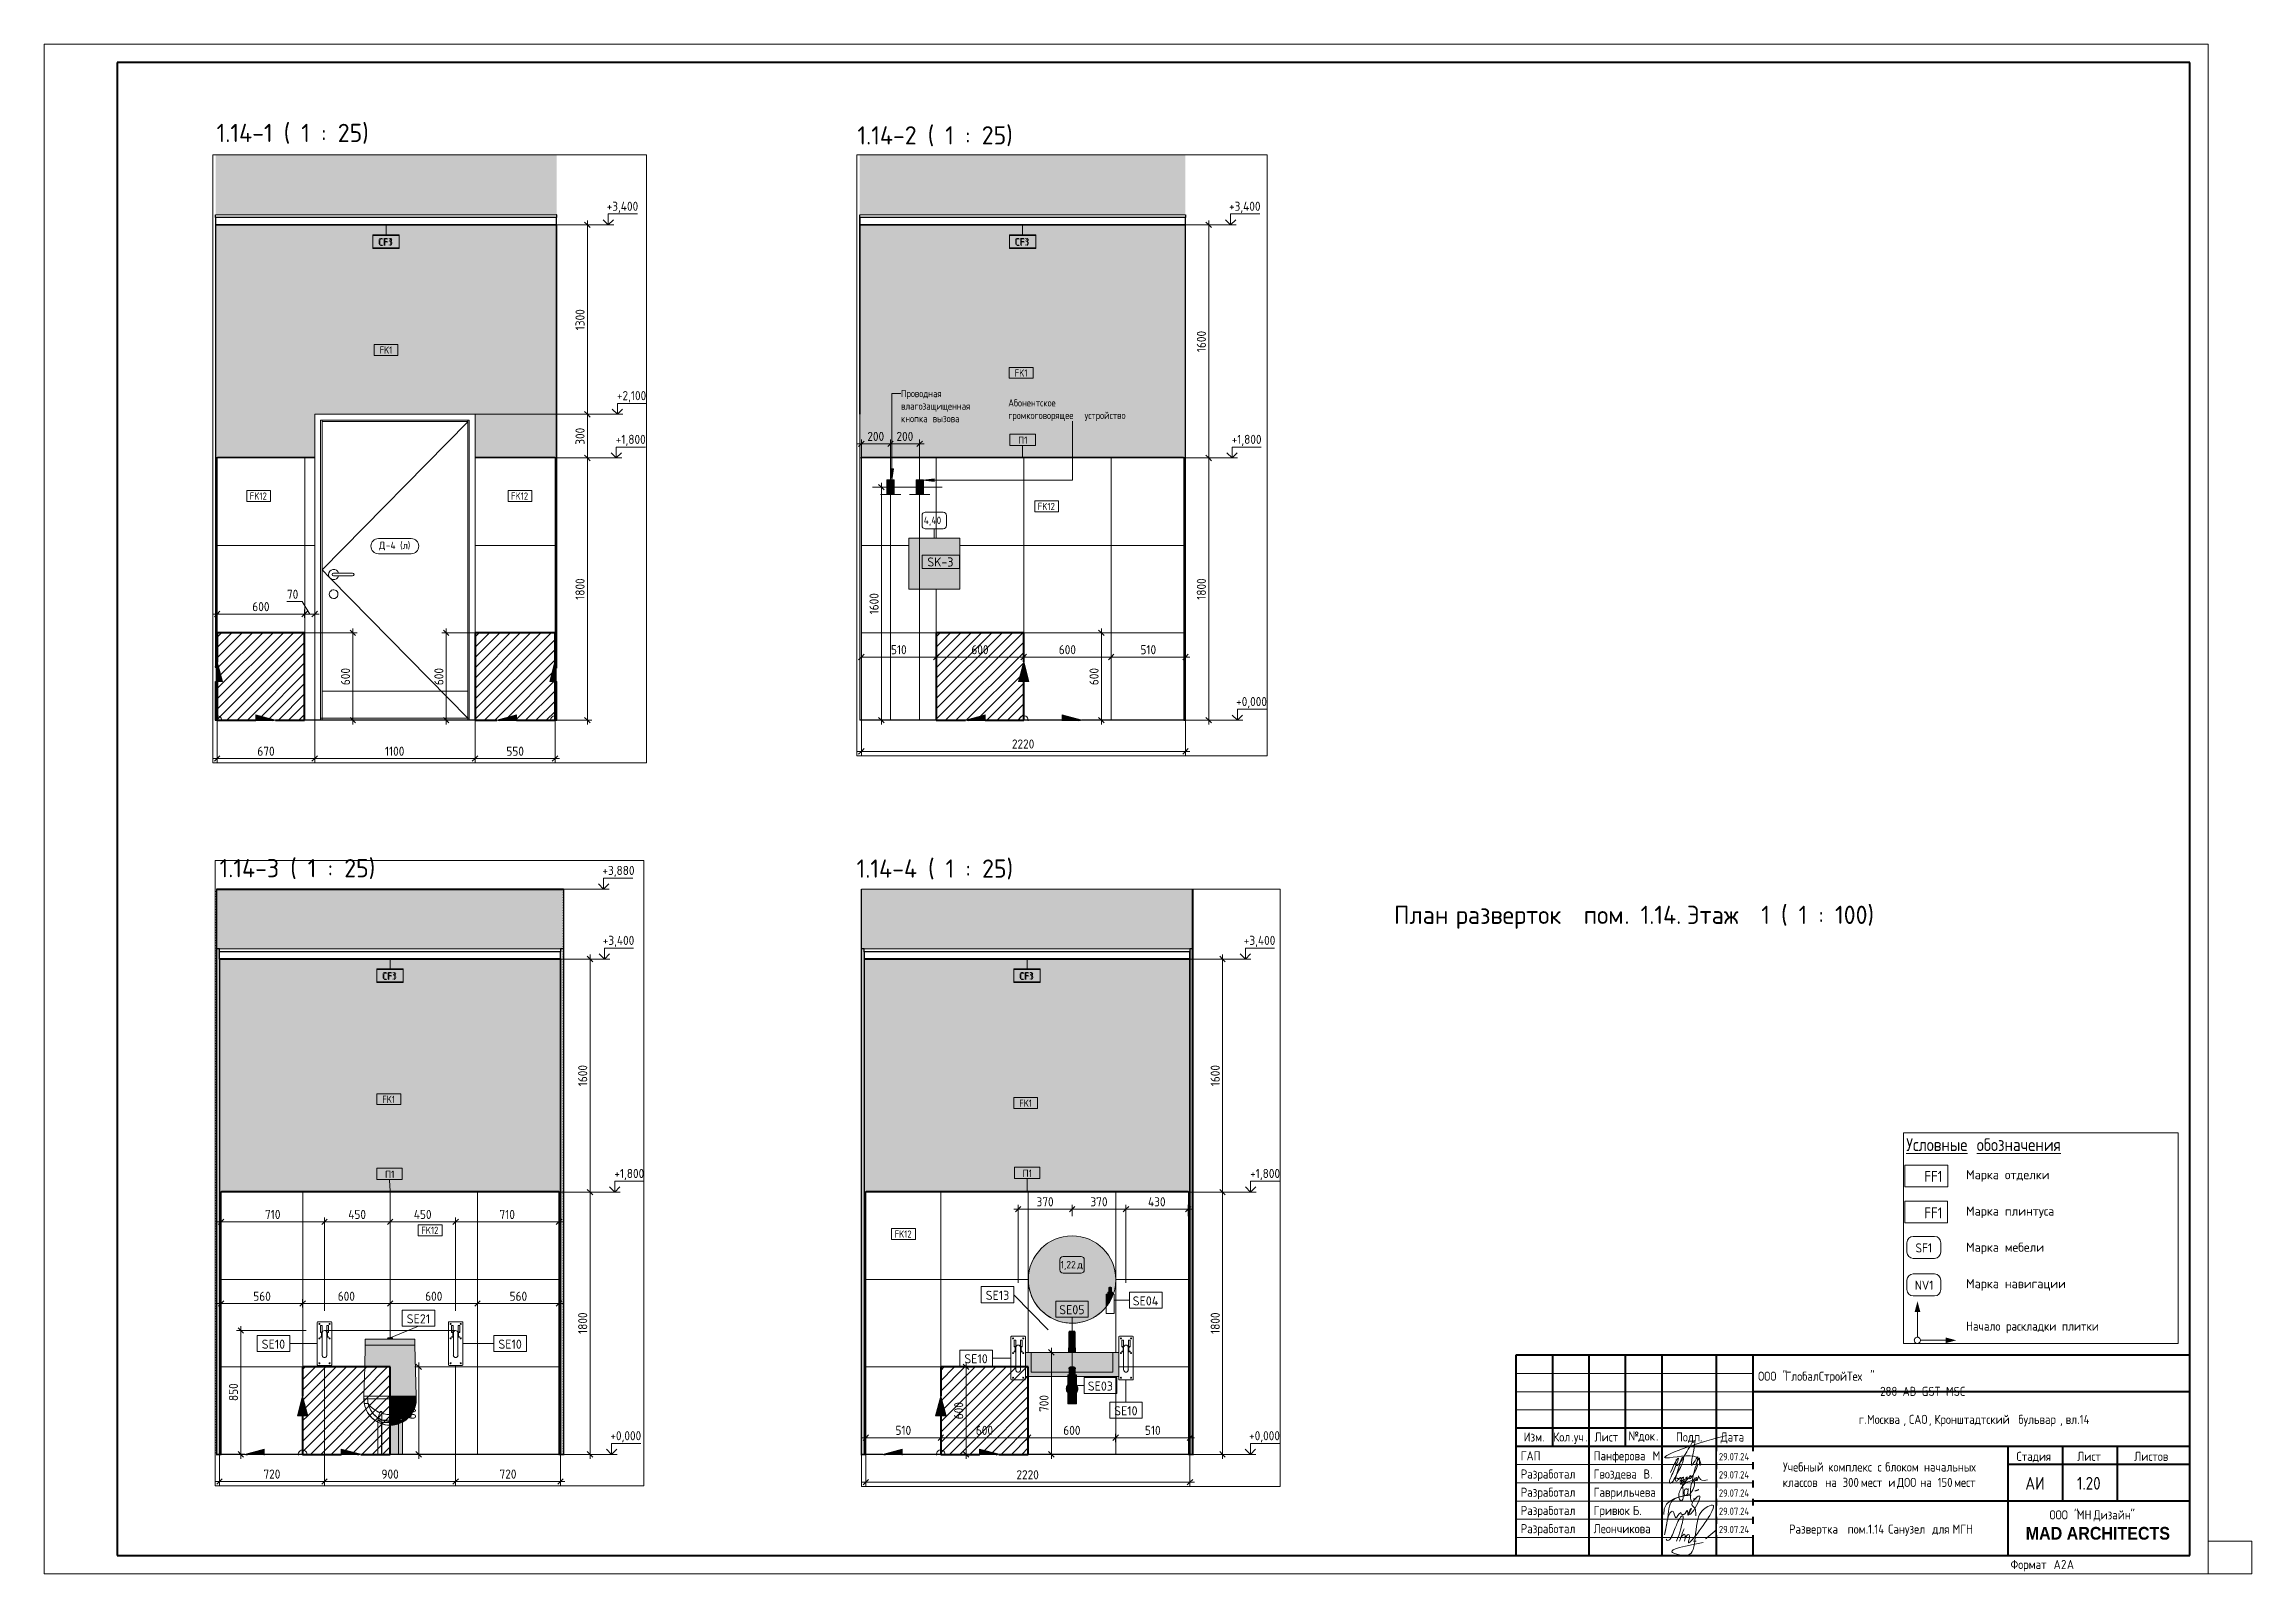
# Paper-space layout 'Layout1' of a CAD drawing. Header units: millimetres. Extents: x -594 to 12, y 0 to 420.
# The model-space entities are those that its viewports show. They can reach past a viewport. Long polylines and large blocks are cut down to what shows.
import ezdxf

# ---------------------------------------------------------------- set-up
doc = ezdxf.new("R2010")
doc.units = ezdxf.units.MM
for name, pattern in [('200_ШТРИХ__ш1_п0_6_', [40, 25, -15]), ('50_ШТРИХ_ш4_п2_', [150, 100, -50]), ('ADSK_Штрих_ш2 п1', [75, 50, -25]), ('Скрыто', [7.14375, 4.7625, -2.38125])]:
    doc.linetypes.add(name, pattern=pattern)
for name, color, linetype, lineweight in [('0-1', 7, 'Continuous', 9), ('A-ANNO-DIMS', 7, 'Continuous', 9), ('A-ANNO-DIMS-25', 7, 'Continuous', 9), ('A-ANNO-NOTE', 7, 'Continuous', 9), ('A-CLNG-IDEN', 7, 'Continuous', 9), ('A-DETL-GENF', 7, 'Continuous', 9), ('A-DOOR', 7, 'Continuous', 9), ('A-DOOR-FRAM-1', 7, 'Continuous', 9), ('A-DOOR-IDEN', 7, 'Continuous', 9), ('A-FLOR-HRAL-IDEN', 7, 'Continuous', 9), ('A-GENM', 7, 'Continuous', 9), ('A-WALL-IDEN', 7, 'Continuous', 9), ('A-WALL-PATT', 7, 'Continuous', 9), ('E-ELEC-FIXT-IDEN', 7, 'Continuous', 9), ('G-ANNO-DIMS', 7, 'Continuous', 9), ('G-ANNO-DIMS-1', 7, 'Continuous', 20), ('G-ANNO-TEXT', 7, 'Continuous', 9), ('G-ANNO-TTLB', 7, 'Скрыто', 9), ('I-FURN', 7, 'Continuous', 9), ('I-FURN-3', 7, '200_ШТРИХ__ш1_п0_6_', 18), ('I-FURN-4', 7, '200_ШТРИХ__ш1_п0_6_', 9), ('I-FURN-IDEN', 7, 'Continuous', 9), ('I-WALL', 7, 'Continuous', 9), ('P-SANR-FIXT', 7, 'Continuous', 9), ('P-SANR-FIXT-3', 7, 'Continuous', 18), ('P-SANR-FIXT-IDEN', 7, 'Continuous', 9), ('Q-SPCQ', 7, 'Continuous', 9), ('Ограждение', 7, 'Continuous', 9), ('Поручни', 7, 'Continuous', 9)]:
    doc.layers.add(name, color=color, linetype=linetype, lineweight=lineweight)
doc.layers.add('0-2', color=7, linetype='Continuous', lineweight=9, transparency=0.7)
doc.layers.add('P-SANR-FIXT-2', color=7, linetype='Continuous', lineweight=9, transparency=0.7)
for name, color, linetype, lineweight, true_color in [('A-CLNG-FNSH-1', 7, 'Continuous', 30, 0x3c3c3c), ('A-DETL', 5, 'Continuous', 40, 0x0000ff), ('A-DETL-1', 5, 'ADSK_Штрих_ш2 п1', 9, 0x0000ff), ('A-DETL-2', 5, '50_ШТРИХ_ш4_п2_', 9, 0x0000ff), ('A-DETL-3', 5, 'Continuous', 9, 0x0000ff), ('A-DETL-GENF-1', 7, 'Continuous', 9, 0xe0e0e0), ('A-DETL-GENF-2', 1, 'Continuous', 9, 0xff0000), ('A-FLOR-1', 7, 'Continuous', 9, 0x787878), ('A-FLOR-FNSH-1', 7, 'Continuous', 40, 0x3c3c3c), ('A-FLOR-FNSH-2', 7, 'Continuous', 30, 0x3c3c3c), ('A-WALL-4', 7, 'Continuous', 30, 0x3c3c3c), ('A-WALL-5', 7, 'Continuous', 40, 0x3c3c3c), ('A-WALL-FNSH-2', 7, 'Continuous', 30, 0x3c3c3c), ('G-ANNO-TEXT-1', 7, 'Continuous', 9, 0x3c3c3c), ('G-ANNO-TEXT-2', 7, 'Continuous', 9, 0x008000), ('G-ANNO-TEXT-3', 1, 'Continuous', 9, 0xff0000), ('I-FURN-10', 7, 'Continuous', 9, 0xb9b9b9), ('I-FURN-11', 7, 'Continuous', 9, 0xc5c5c5), ('I-FURN-2', 1, 'Continuous', 9, 0xff0000), ('I-FURN-6', 7, 'Continuous', 9, 0xc0c0c0), ('I-FURN-7', 7, 'Continuous', 9, 0xacacac), ('I-FURN-9', 7, 'Continuous', 9, 0xd3d3d3), ('I-WALL-1', 7, 'Continuous', 9, 0x787878), ('Q-SPCQ-1', 9, 'Continuous', 9, 0x808080), ('Q-SPCQ-2', 7, 'Continuous', 9, 0x7f7f7f)]:
    doc.layers.add(name, color=color, linetype=linetype, lineweight=lineweight, true_color=true_color)
doc.layers.add('G-ANNO-NPLT', color=7, linetype='Continuous', plot=False)
doc.layers.add('I-FURN-5', color=7, linetype='Continuous', lineweight=9, true_color=0xfbfbfb, transparency=0.7)
doc.layers.add('I-FURN-8', color=7, linetype='Continuous', lineweight=9, true_color=0x7f7f7f, transparency=0.7)
doc.styles.add('Arial_B', font='', dxfattribs={"width": 0.9, "height": 3.5})
doc.styles.add('GOST Common_1', font='GOST_Common.ttf', dxfattribs={"width": 0.9, "height": 50})
doc.styles.add('GOST Common_10', font='GOST_Common.ttf', dxfattribs={"width": 0.9, "height": 2})
doc.styles.add('GOST Common_11', font='GOST_Common.ttf', dxfattribs={"height": 5})
doc.styles.add('GOST Common_2', font='GOST_Common.ttf', dxfattribs={"height": 50})
doc.styles.add('GOST Common_3', font='GOST_Common.ttf', dxfattribs={"height": 62.5})
doc.styles.add('GOST Common_4', font='GOST_Common.ttf', dxfattribs={"height": 175})
doc.styles.add('GOST Common_5', font='GOST_Common.ttf', dxfattribs={"width": 0.9, "height": 210})
doc.styles.add('GOST Common_6', font='GOST_Common.ttf', dxfattribs={"width": 0.9, "height": 245})
doc.styles.add('GOST Common_7', font='GOST_Common.ttf', dxfattribs={"width": 0.9, "height": 175})
doc.styles.add('GOST Common_8', font='GOST_Common.ttf', dxfattribs={"width": 0.9, "height": 2.5})
doc.styles.add('GOST Common_9', font='GOST_Common.ttf', dxfattribs={"width": 0.9, "height": 3.5})
doc.styles.add('ISOCPEUR_1', font='isocpeur.ttf', dxfattribs={"width": 0.9, "height": 62.5})
doc.styles.add('ISOCPEUR_2', font='isocpeur.ttf', dxfattribs={"width": 0.9, "height": 175})
doc.styles.get('Arial_B').set_extended_font_data('Arial', bold=True)
doc.dimstyles.new('ISO-2_5_0_9К_БОЛЬШОЙ', dxfattribs={"dimscale": 304.8, "dimtxt": 62.248823, "dimasz": 0.123031, "dimexe": 0.098425, "dimexo": 0.246063, "dimgap": 0, "dimtad": 1, "dimdec": 0, "dimrnd": 10, "dimzin": 0, "dimdsep": 46, "dimtxsty": 'ISOCPEUR_1', "dimblk1": 'OBLIQUE', "dimblk2": 'OBLIQUE', "dimsah": 1, "dimcen": 0.09, "dimdle": 0.098425, "dimazin": 0, "dimtfac": 1, "dimtdec": 4, "dimtix": 1, "dimtmove": 0, "dimatfit": 3, "dimfxl": 1, "dimtvp": 1, "dimtolj": 1, "dimtzin": 0, "dimarcsym": 2})
doc.dimstyles.new('ISO-2_5_0_9К_БОЛЬШОЙ_округление', dxfattribs={"dimscale": 304.8, "dimtxt": 62.248823, "dimasz": 0.123031, "dimexe": 0.098425, "dimexo": 0, "dimgap": 0, "dimtad": 1, "dimdec": 0, "dimrnd": 10, "dimzin": 0, "dimdsep": 46, "dimtxsty": 'ISOCPEUR_1', "dimblk1": 'OBLIQUE', "dimblk2": 'OBLIQUE', "dimsah": 1, "dimcen": 0.09, "dimdle": 0.098425, "dimazin": 0, "dimtfac": 1, "dimtdec": 4, "dimtix": 1, "dimtmove": 0, "dimatfit": 3, "dimfxl": 1, "dimtvp": 1, "dimtolj": 1, "dimtzin": 0, "dimarcsym": 2})
doc.dimstyles.new('ISO-2_5_0_9К_БОЛЬШОЙ_округление_1', dxfattribs={"dimscale": 304.8, "dimtxt": 62.248823, "dimasz": 0.123031, "dimexe": 0.098425, "dimexo": 0, "dimgap": 0, "dimtad": 1, "dimdec": 0, "dimrnd": 10, "dimzin": 0, "dimdsep": 46, "dimtxsty": 'ISOCPEUR_1', "dimblk1": 'OBLIQUE', "dimblk2": 'OBLIQUE', "dimsah": 1, "dimcen": 0.09, "dimdle": 0.098425, "dimazin": 0, "dimtfac": 1, "dimtdec": 4, "dimtix": 1, "dimtmove": 1, "dimatfit": 3, "dimfxl": 1, "dimtvp": 1, "dimtolj": 1, "dimtzin": 0, "dimarcsym": 2})
pattern_1 = [(0, (73226.685, 0), (30.48, 7.62), [2.515, -20.345, 2.515, -20.345, -121.92]), (0, (73226.685, 0), (30.48, 7.62), [-45.72, 2.515, -43.205, 2.515, -20.345, -53.34]), (0, (73226.685, 0), (30.48, 7.62), [-114.3, 2.515, -12.725, 2.515, -35.585]), (120, (73238.115, 3.81), (-21.839114, 22.586454), [2.515, -20.345, 2.515, -20.345, -121.92]), (120, (73238.115, 3.81), (-21.839114, 22.586454), [-45.72, 2.515, -43.205, 2.515, -20.345, -53.34]), (120, (73238.115, 3.81), (-21.839114, 22.586454), [-114.3, 2.515, -12.725, 2.515, -35.585]), (240, (73241.925, 19.05), (-8.640886, -30.206454), [2.515, -20.345, 2.515, -20.345, -121.92]), (240, (73241.925, 19.05), (-8.640886, -30.206454), [-45.72, 2.515, -43.205, 2.515, -20.345, -53.34]), (240, (73241.925, 19.05), (-8.640886, -30.206454), [-114.3, 2.515, -12.725, 2.515, -35.585])]
pattern_2 = [(45, (73226.685, 0), (-35.3553, 35.3553), [])]
pattern_3 = [(45, (147890.853, 0), (-8.8388348, 8.8388348), [])]
pattern_4 = [(0, (147890.853, 0), (30.48, 7.62), [2.515, -20.345, 2.515, -20.345, -121.92]), (0, (147890.853, 0), (30.48, 7.62), [-45.72, 2.515, -43.205, 2.515, -20.345, -53.34]), (0, (147890.853, 0), (30.48, 7.62), [-114.3, 2.515, -12.725, 2.515, -35.585]), (120, (147902.283, 3.81), (-21.8391136, 22.5864543), [2.515, -20.345, 2.515, -20.345, -121.92]), (120, (147902.283, 3.81), (-21.8391136, 22.5864543), [-45.72, 2.515, -43.205, 2.515, -20.345, -53.34]), (120, (147902.283, 3.81), (-21.8391136, 22.5864543), [-114.3, 2.515, -12.725, 2.515, -35.585]), (240, (147906.093, 19.05), (-8.6408864, -30.2064543), [2.515, -20.345, 2.515, -20.345, -121.92]), (240, (147906.093, 19.05), (-8.6408864, -30.2064543), [-45.72, 2.515, -43.205, 2.515, -20.345, -53.34]), (240, (147906.093, 19.05), (-8.6408864, -30.2064543), [-114.3, 2.515, -12.725, 2.515, -35.585])]
pattern_5 = [(45, (147890.853, 0), (-35.35534, 35.35534), [])]
pattern_6 = [(0, (75765.249, 0), (30.48, 7.62), [2.515, -20.345, 2.515, -20.345, -121.92]), (0, (75765.249, 0), (30.48, 7.62), [-45.72, 2.515, -43.205, 2.515, -20.345, -53.34]), (0, (75765.249, 0), (30.48, 7.62), [-114.3, 2.515, -12.725, 2.515, -35.585]), (120, (75776.679, 3.81), (-21.8391136, 22.586454), [2.515, -20.345, 2.515, -20.345, -121.92]), (120, (75776.679, 3.81), (-21.8391136, 22.586454), [-45.72, 2.515, -43.205, 2.515, -20.345, -53.34]), (120, (75776.679, 3.81), (-21.8391136, 22.586454), [-114.3, 2.515, -12.725, 2.515, -35.585]), (240, (75780.489, 19.05), (-8.6408864, -30.206454), [2.515, -20.345, 2.515, -20.345, -121.92]), (240, (75780.489, 19.05), (-8.6408864, -30.206454), [-45.72, 2.515, -43.205, 2.515, -20.345, -53.34]), (240, (75780.489, 19.05), (-8.6408864, -30.206454), [-114.3, 2.515, -12.725, 2.515, -35.585])]
pattern_7 = [(45, (75765.25, 0), (-35.35534, 35.35534), [])]

psp = doc.layouts.get("Layout1")

# ---------------------------------------------------------------- texts
at = {"layer": 'G-ANNO-TTLB', "linetype": 'Continuous', "attachment_point": 1}
for s, insert, char_height, width, style in [('1.14-1 ( 1 : 25)', (-546.67, 398.13), 5, 47.3797, 'GOST Common_11'), ('1.14-2 ( 1 : 25)', (-370.77, 397.46), 5, 48.5823, 'GOST Common_11'), ('1.14-3 ( 1 : 25)', (-545.86, 196.25), 5, 48.5823, 'GOST Common_11'), ('1.14-4 ( 1 : 25)', (-371, 196.15), 5, 49.1434, 'GOST Common_11'), ('План', (-223.46, 183.44), 5, 18.4388, 'GOST Common_11'), ('\\fGOST Common|b0|i0|c204|p34|; ', (-208.25, 183.44), 5, 2.0844, 'GOST Common_11'), ('разверток', (-206.53, 183.44), 5, 40.4852, 'GOST Common_11'), ('\\fGOST Common|b0|i0|c204|p34|; ', (-173.13, 183.44), 5, 2.0844, 'GOST Common_11'), ('пом', (-171.41, 183.44), 5, 13.5485, 'GOST Common_11'), ('. 1.14. ', (-160.23, 183.44), 5, 20.8439, 'GOST Common_11'), ('Этаж', (-143.03, 183.44), 5, 21.0042, 'GOST Common_11'), (' 1 ( 1 : 100)', (-125.7, 183.44), 5, 35.2742, 'GOST Common_11'), ('ООО', (-123.53, 55.52), 2.5, 6.4937, 'GOST Common_8'), (' "', (-118.17, 55.52), 2.5, 2.5975, 'GOST Common_8'), ('ГлобалСтройТех', (-116.03, 55.52), 2.5, 28.2114, 'GOST Common_8'), ('"                                                                               288-AB-GST-MSC', (-92.75, 55.52), 2.5, 105.1974, 'GOST Common_8'), ('\\fGOST Common|b0|i0|c204|p34|;\\W.9;г', (-95.9, 43.66), 2.5, 1.9481, 'GOST Common_8'), ('Москва', (-93.64, 43.66), 2.5, 12.1215, 'GOST Common_8'), ('САО', (-82.09, 43.66), 2.5, 6.5658, 'GOST Common_8'), ('Кронштадтский', (-75.12, 43.66), 2.5, 26.9848, 'GOST Common_8'), ('\\fGOST Common|b0|i0|c204|p34|;\\W.9; ', (-52.86, 43.66), 2.5, 0.938, 'GOST Common_8'), ('бульвар', (-52.08, 43.66), 2.5, 13.8532, 'GOST Common_8'), ('вл', (-39.11, 43.66), 2.5, 3.8962, 'GOST Common_8'), ('.14', (-35.89, 43.66), 2.5, 4.3291, 'GOST Common_8'), ('\\fGOST Common|b0|i0|c204|p34|;\\W.9;.', (-94.29, 43.66), 2.5, 0.7937, 'GOST Common_8'), (', ', (-83.64, 43.66), 2.5, 1.8759, 'GOST Common_8'), (', ', (-76.67, 43.66), 2.5, 1.8759, 'GOST Common_8'), (', ', (-40.65, 43.66), 2.5, 1.8759, 'GOST Common_8'), ('Учебный', (-116.7, 30.59), 2.5, 14.0696, 'GOST Common_8'), ('\\fGOST Common|b0|i0|c204|p34|;\\W.9; ', (-105.1, 30.59), 2.5, 0.938, 'GOST Common_8'), ('\\fGOST Common|b0|i0|c204|p34|;\\W.9; ', (-91.52, 30.59), 2.5, 0.938, 'GOST Common_8'), ('\\fGOST Common|b0|i0|c204|p34|;\\W.9; ', (-89.38, 30.59), 2.5, 0.938, 'GOST Common_8'), ('блоком', (-88.61, 30.59), 2.5, 11.9051, 'GOST Common_8'), ('\\fGOST Common|b0|i0|c204|p34|;\\W.9; ', (-78.78, 30.59), 2.5, 0.938, 'GOST Common_8'), ('классов', (-116.82, 26.36), 2.5, 13.2759, 'GOST Common_8'), ('\\fGOST Common|b0|i0|c204|p34|;\\W.9; ', (-105.87, 26.36), 2.5, 0.938, 'GOST Common_8'), ('на', (-105.1, 26.36), 2.5, 4.1127, 'GOST Common_8'), ('комплекс', (-104.32, 30.59), 2.5, 15.5127, 'GOST Common_8'), (' 300 ', (-101.7, 26.36), 2.5, 7.7203, 'GOST Common_8'), ('мест', (-95.33, 26.36), 2.5, 8.2253, 'GOST Common_8'), ('\\fGOST Common|b0|i0|c204|p34|;\\W.9;с', (-90.75, 30.59), 2.5, 1.6595, 'GOST Common_8'), ('\\fGOST Common|b0|i0|c204|p34|;\\W.9; ', (-88.55, 26.36), 2.5, 0.938, 'GOST Common_8'), ('\\fGOST Common|b0|i0|c204|p34|;\\W.9;и', (-87.77, 26.36), 2.5, 1.9481, 'GOST Common_8'), ('\\fGOST Common|b0|i0|c204|p34|;\\W.9; ', (-86.17, 26.36), 2.5, 0.938, 'GOST Common_8'), ('ДОО', (-85.39, 26.36), 2.5, 6.7823, 'GOST Common_8'), ('\\fGOST Common|b0|i0|c204|p34|;\\W.9; ', (-79.8, 26.36), 2.5, 0.938, 'GOST Common_8'), ('на', (-79.02, 26.36), 2.5, 4.1127, 'GOST Common_8'), ('начальных', (-78.01, 30.59), 2.5, 18.1823, 'GOST Common_8'), (' 150 ', (-75.63, 26.36), 2.5, 7.143, 'GOST Common_8'), ('мест', (-69.73, 26.36), 2.5, 8.2253, 'GOST Common_8'), ('АИ', (-50.19, 26.62), 3.5, 6.5658, 'GOST Common_9'), ('1.20', (-36, 26.62), 3.5, 8.5139, 'GOST Common_9'), ('Развертка', (-115.04, 13.54), 2.5, 18.543, 'GOST Common_8'), ('\\fGOST Common|b0|i0|c204|p34|;\\W.9; ', (-99.74, 13.54), 2.5, 0.938, 'GOST Common_8'), ('пом', (-98.96, 13.54), 2.5, 6.0608, 'GOST Common_8'), ('.1.14 ', (-93.96, 13.54), 2.5, 7.4316, 'GOST Common_8'), ('Санузел', (-87.83, 13.54), 2.5, 13.7089, 'GOST Common_8'), ('\\fGOST Common|b0|i0|c204|p34|;\\W.9; ', (-76.52, 13.54), 2.5, 0.938, 'GOST Common_8'), ('для', (-75.75, 13.54), 2.5, 5.8443, 'GOST Common_8'), ('\\fGOST Common|b0|i0|c204|p34|;\\W.9; ', (-70.92, 13.54), 2.5, 0.938, 'GOST Common_8'), ('МГН', (-70.15, 13.54), 2.5, 6.5658, 'GOST Common_8')]:
    psp.add_mtext(s, dxfattribs=dict(at, insert=insert, char_height=char_height, width=width, style=style))

msp = doc.modelspace()

# ---------------------------------------------------------------- texts
at = {"layer": 'A-CLNG-IDEN', "char_height": 50, "attachment_point": 1, "style": 'GOST Common_2'}
for s, insert, width in [('CF3', (72708.57, 3309.76), 130.2742), ('CF1', (72713.57, 3305.26), 118.2489), ('CF3', (75913.54, 3309.76), 130.2742), ('CF1', (75918.54, 3305.26), 118.2489), ('CF3', (79085.15, 3309.76), 130.2742), ('CF1', (79090.15, 3305.26), 118.2489), ('CF3', (82252.05, 3309.76), 130.2742), ('CF1', (82257.05, 3305.26), 118.2489)]:
    msp.add_mtext(s, dxfattribs=dict(at, insert=insert, width=width))
at = {"layer": 'A-DOOR-IDEN', "char_height": 50, "attachment_point": 1, "style": 'GOST Common_2'}
for s, insert, width in [('-4 (', (72761.64, 1225.31), 140.2953), ('\\fGOST Common|b0|i0|c204|p34|;)', (72912.12, 1225.31), 24.0506), ('\\fGOST Common|b0|i0|c204|p34|;Д', (72715.34, 1225.31), 56.1181), ('\\fGOST Common|b0|i0|c204|p34|;л', (72877.4, 1225.31), 42.0886)]:
    msp.add_mtext(s, dxfattribs=dict(at, insert=insert, width=width))
at = {"layer": 'A-FLOR-HRAL-IDEN', "char_height": 50, "attachment_point": 1, "style": 'GOST Common_2'}
for s, insert, width in [('\\fGOST Common|b0|i0|c204|p34|;П', (82276.51, 1953.91), 50.1055), ('\\fGOST Common|b0|i0|c204|p34|;1', (82317.85, 1953.91), 30.0633), ('\\fGOST Common|b0|i0|c204|p34|;П', (75938.01, 1946.91), 50.1055), ('\\fGOST Common|b0|i0|c204|p34|;1', (75979.35, 1946.91), 30.0633), ('\\fGOST Common|b0|i0|c204|p34|;П', (79105.9, 1946.91), 50.1055), ('\\fGOST Common|b0|i0|c204|p34|;1', (79147.24, 1946.91), 30.0633)]:
    msp.add_mtext(s, dxfattribs=dict(at, insert=insert, width=width))
at = {"layer": 'A-WALL-IDEN', "char_height": 50, "attachment_point": 1, "style": 'GOST Common_1'}
for s, insert, width in [('FK1', (72719.21, 2565.93), 111.8354), ('FK1', (79087, 2461.76), 111.8354), ('FK1', (82253.31, 2434.94), 111.8354), ('FK1', (75914.81, 2408.26), 111.8354), ('FK12', (71828.79, 1563.45), 151.5189), ('FK12', (73621.38, 1563.45), 151.5189), ('FK12', (79355.02, 1562.34), 151.5189), ('FK12', (81398.22, 1536.83), 151.5189), ('FK12', (76073.5, 1492.24), 151.5189)]:
    msp.add_mtext(s, dxfattribs=dict(at, insert=insert, width=width))
at = {"layer": 'E-ELEC-FIXT-IDEN', "insert": (75315.56, 1117.36), "char_height": 62.5, "width": 228.4809, "attachment_point": 1, "style": 'GOST Common_3'}
msp.add_mtext('SK-3', dxfattribs=at)
at = {"layer": 'G-ANNO-DIMS', "char_height": 62.5, "attachment_point": 1, "line_spacing_factor": 1.149209, "style": 'ISOCPEUR_1', "bg_fill": 3, "box_fill_scale": 1.25, "bg_fill_color": 256, "bg_fill_true_color": 13158600, "bg_fill_transparency": 0}
for s, insert, width in [('+3,880', (80597.58, 4039.15), 254.7054), ('+3,400', (74277.69, 3559.15), 261.4279), ('+3,400', (77385.43, 3559.15), 261.4279), ('+3,400', (80600.2, 3559.15), 261.4279), ('+3,400', (83794.56, 3559.15), 261.4279), ('+2,100', (74348.02, 2259.15), 242.0075), ('+1,800', (74340.49, 1959.15), 242.0075), ('+1,800', (77403.61, 1959.15), 242.0075), ('+1,800', (80679.61, 1959.15), 242.0075), ('+1,800', (83838.31, 1959.15), 242.0075), ('+0,000', (77434.39, 159.15), 254.7054), ('+0,000', (80652.46, 159.15), 254.7054), ('+0,000', (83830.99, 159.15), 254.7054)]:
    msp.add_mtext(s, dxfattribs=dict(at, insert=insert, width=width))
at = {"layer": 'G-ANNO-TEXT', "attachment_point": 1}
for s, insert, char_height, width, style in [('\\LУсловные', (84627.12, 1955.64), 245, 1550.5438, 'GOST Common_6'), ('\\L\\fGOST Common|b0|i0|c204|p34|;\\W.9;\\L ', (85906.44, 1955.64), 245, 90.9114, 'GOST Common_6'), ('\\Lобозначения', (85981.45, 1955.64), 245, 2111.1639, 'GOST Common_6'), ('Начало', (85775.81, -1567.56), 175, 863.6579, 'GOST Common_7'), ('\\fGOST Common|b0|i0|c204|p34|;\\W.9; ', (86488.4, -1567.56), 175, 65.6582, 'GOST Common_7'), ('\\fGOST Common|b0|i0|c204|p34|;\\W.9; ', (87563.54, -1567.56), 175, 65.6582, 'GOST Common_7'), ('раскладки', (86542.58, -1567.56), 175, 1237.4047, 'GOST Common_7'), ('плитки', (87617.71, -1567.56), 175, 853.5567, 'GOST Common_7')]:
    msp.add_mtext(s, dxfattribs=dict(at, insert=insert, char_height=char_height, width=width, style=style))
at = {"layer": 'G-ANNO-TEXT-1', "attachment_point": 1}
for s, insert, char_height, width, style in [('Проводная', (75134.49, 2267.39), 50, 366.1708, 'GOST Common_1'), ('\\fGOST Common|b0|i0|c204|p34|;\\W.9; ', (75436.61, 2267.39), 50, 19.8418, 'GOST Common_1'), ('Абонентское', (75870.88, 2203.55), 50, 449.1454, 'GOST Common_1'), ('\\fGOST Common|b0|i0|c204|p34|;\\W.9; ', (76241.46, 2203.55), 50, 19.8418, 'GOST Common_1'), ('влагозащищенная', (75134.49, 2181.4), 50, 636.7403, 'GOST Common_1'), ('\\fGOST Common|b0|i0|c204|p34|;\\W.9; ', (75659.85, 2181.4), 50, 19.8418, 'GOST Common_1'), ('\\fGOST Common|b0|i0|c204|p34|;\\W.9; ', (76378.38, 2117.56), 50, 19.8418, 'GOST Common_1'), ('устройство', (76394.75, 2117.56), 50, 400.4429, 'GOST Common_1'), ('громкоговорящее', (75870.88, 2117.56), 50, 615.0947, 'GOST Common_1'), ('\\fGOST Common|b0|i0|c204|p34|;\\W.9; ', (75335.41, 2095.41), 50, 19.8418, 'GOST Common_1'), ('вызова', (75351.78, 2095.41), 50, 245.3164, 'GOST Common_1'), ('кнопка', (75134.49, 2095.41), 50, 243.5126, 'GOST Common_1'), ('Марка', (85775.81, 1343.24), 175, 830.5483, 'GOST Common_4'), ('\\fGOST Common|b0|i0|c204|p34|; ', (86461.09, 1343.24), 175, 72.9536, 'GOST Common_4'), ('   FF1   ', (84627.12, 1327.31), 210, 929.3162, 'GOST Common_5'), ('отделки', (86521.28, 1343.24), 175, 1099.9153, 'GOST Common_4'), ('Марка', (85775.81, 643.24), 175, 830.5483, 'GOST Common_4'), ('\\fGOST Common|b0|i0|c204|p34|; ', (86461.09, 643.24), 175, 72.9536, 'GOST Common_4'), ('плинтуса', (86521.28, 643.24), 175, 1245.8224, 'GOST Common_4'), ('Марка', (85775.81, -50.95), 175, 830.5483, 'GOST Common_4'), ('\\fGOST Common|b0|i0|c204|p34|; ', (86461.09, -50.95), 175, 72.9536, 'GOST Common_4'), ('мебели', (86521.28, -50.95), 175, 925.9491, 'GOST Common_4'), ('Марка', (85775.81, -750.95), 175, 830.5483, 'GOST Common_4'), ('\\fGOST Common|b0|i0|c204|p34|; ', (86461.09, -750.95), 175, 72.9536, 'GOST Common_4'), ('навигации', (86521.28, -750.95), 175, 1414.1768, 'GOST Common_4')]:
    msp.add_mtext(s, dxfattribs=dict(at, insert=insert, char_height=char_height, width=width, style=style))
at = {"layer": 'G-ANNO-TEXT-2', "char_height": 175, "attachment_point": 1, "style": 'ISOCPEUR_2'}
for s, insert, width in [('SF1', (84804.53, -63.75), 383.848), ('NV1', (84790.65, -781.97), 419.2024)]:
    msp.add_mtext(s, dxfattribs=dict(at, insert=insert, width=width))
at = {"layer": 'G-ANNO-TEXT-3', "insert": (84627.12, 627.31), "char_height": 210, "width": 929.3162, "attachment_point": 1, "style": 'GOST Common_5'}
msp.add_mtext('   FF1   ', dxfattribs=at)
at = {"layer": 'I-FURN-IDEN', "char_height": 50, "attachment_point": 1, "style": 'GOST Common_2'}
for s, insert, width in [('4,40', (75290.37, 1397.17), 166.3502), ('1,22', (82536.54, 1326.76), 140.2953), ('\\fGOST Common|b0|i0|c204|p34|;д', (82652.29, 1326.76), 44.0928)]:
    msp.add_mtext(s, dxfattribs=dict(at, insert=insert, width=width))
at = {"layer": 'P-SANR-FIXT-IDEN', "char_height": 62.5, "attachment_point": 1, "style": 'GOST Common_3'}
for s, insert, width in [('SE13', (82023.69, 1122.78), 206.4345), ('SE04', (83032.43, 1084.42), 228.4809), ('SE05', (82527.95, 1023.83), 222.4683), ('SE21', (79255.11, 961.49), 206.4345), ('SE10', (78259.87, 787.42), 206.4345), ('SE10', (79884.22, 787.42), 206.4345), ('SE10', (81877.06, 687.42), 206.4345), ('SE03', (82723.99, 499.92), 222.4683), ('SE10', (82905.02, 330.11), 206.4345)]:
    msp.add_mtext(s, dxfattribs=dict(at, insert=insert, width=width))

# ---------------------------------------------------------------- blocks, each defined once
blk = doc.blocks.new('Штамп_РД_основной - А2А-27038825-Развертка пом_1_14 Санузел для МГН')
at = {"layer": 'A-ANNO-NOTE'}
for points, knots in [([(-338.04, -117.09), (-338.7, -122.45), (-329.95, -103.67), (-335.82, -123.67), (-330.91, -113.57), (-333.31, -120.58), (-331.35, -115.2), (-331.8, -118.76), (-331.18, -118.6), (-331.48, -117.47), (-332.41, -115.06), (-346.74, -118.37), (-335.97, -113.63), (-324.18, -110.47)], [0, 0, 0, 0, 0.0513615, 0.1091052, 0.1522958, 0.178941, 0.1972205, 0.2080985, 0.2140042, 0.2188047, 0.2389907, 0.2707687, 0.3130687, 0.3130687, 0.3130687, 0.3130687]), ([(-339.6, -120.68), (-338.03, -117.16), (-337.34, -116.47), (-337.34, -117.01), (-338.8, -120.61), (-340.42, -123.93), (-338.88, -123.37), (-338.39, -122.01), (-335.91, -117.73), (-335.91, -116.39), (-336.4, -116.39), (-336.93, -117.86), (-338.31, -122.65)], [0, 0, 0, 0, 0.0080365, 0.0160998, 0.028237, 0.0420073, 0.0521324, 0.0641411, 0.0757014, 0.0858292, 0.0908816, 0.1013994, 0.1013994, 0.1013994, 0.1013994]), ([(-334.92, -121.85), (-335.39, -122.12), (-335.39, -122.36), (-335.08, -122.36), (-334.79, -121.86), (-335.46, -123.69), (-336.26, -124.25), (-335.67, -123.24), (-334.43, -122), (-333.69, -121.48), (-334.3, -121.48), (-334.58, -122.51), (-333.95, -122.51), (-332.11, -119.19), (-332.11, -118.03), (-332.59, -118.5), (-333.54, -122.06), (-333.54, -122.65)], [0, 0, 0, 0, 0.00162511, 0.00331349, 0.00754981, 0.01278161, 0.01888966, 0.02470924, 0.03042302, 0.03530305, 0.0391434, 0.04257709, 0.05077407, 0.05912564, 0.06755136, 0.07580968, 0.08321457, 0.08321457, 0.08321457, 0.08321457]), ([(-341.44, -132.23), (-341.94, -127.35), (-328.89, -126.72), (-340.13, -127.01), (-339.88, -131.73), (-341.68, -139.94), (-340.55, -134.68), (-340.23, -132.52), (-338.7, -130.28), (-338.3, -134.28), (-337.45, -132.06), (-336.73, -131.65)], [0, 0, 0, 0, 0.019426, 0.0387349, 0.0549438, 0.0672527, 0.0778646, 0.084698, 0.0906304, 0.096697, 0.1015072, 0.1015072, 0.1015072, 0.1015072]), ([(-338.31, -122.65), (-338.31, -123.16), (-337.4, -123.16), (-337.4, -122.18), (-337.76, -122.18), (-337.86, -122.27), (-337.86, -122.45), (-336.95, -122.11), (-337.26, -122.65)], [0, 0, 0, 0, 0.00358547, 0.00695057, 0.00915819, 0.01015554, 0.01205798, 0.01469377, 0.01469377, 0.01469377, 0.01469377]), ([(-336.52, -122.82), (-335.98, -125.91), (-335.98, -128.51), (-337.09, -128.51), (-337.63, -126.53), (-335.78, -123.34), (-334.29, -122.94), (-332.03, -122.74)], [0, 0, 0, 0, 0.01155157, 0.02127823, 0.03282555, 0.04509601, 0.05773263, 0.05773263, 0.05773263, 0.05773263]), ([(-337.04, -123.15), (-336.33, -122.45), (-336.88, -121.9), (-337.19, -122.22), (-336.57, -122.38), (-335.98, -121.8), (-335.98, -122.14), (-336.29, -122.45), (-335.64, -122.45), (-335.9, -123.17), (-336.96, -124.23), (-336.96, -123.36), (-335.57, -122.19), (-335.11, -122.65)], [0, 0, 0, 0, 0.00332582, 0.00612366, 0.00901076, 0.01174206, 0.01415884, 0.01630272, 0.0190767, 0.02344016, 0.02813242, 0.03439448, 0.03937975, 0.03937975, 0.03937975, 0.03937975]), ([(-336.73, -131.65), (-336.69, -132.19), (-335.41, -132.52), (-334.96, -129.96), (-334.72, -133.44), (-334.65, -131.27), (-333.5, -130.12), (-334.9, -132.4), (-333.52, -132.31), (-329.94, -124.81), (-334.86, -129.74), (-332.72, -130.12), (-332.69, -131.28), (-332.61, -132.58)], [0, 0, 0, 0, 0.0046234, 0.0123007, 0.0208561, 0.0283952, 0.03509, 0.0409642, 0.0537756, 0.0710384, 0.0891313, 0.0998193, 0.1046376, 0.1046376, 0.1046376, 0.1046376]), ([(-334.89, -125.37), (-335.11, -125.15), (-335.5, -125.15), (-335.69, -125.34), (-335.81, -126.03), (-335.81, -126.9), (-335.29, -127.04), (-334.88, -126.64), (-334.73, -125.4), (-334.73, -125.1), (-334.73, -125.1), (-334.73, -125.11), (-334.83, -126.08), (-334.77, -126.92), (-334.56, -126.92), (-333.91, -126.43), (-332.93, -124.42), (-332.93, -123.27), (-333.1, -122.97), (-333.59, -122.97), (-334.05, -124.31), (-334.22, -127.46), (-333.93, -128.25), (-333.8, -128.74)], [0, 0, 0, 0, 0.0016332, 0.00392105, 0.00702344, 0.01058969, 0.01394693, 0.01793334, 0.0215051, 0.02411625, 0.02465035, 0.02632052, 0.02939378, 0.03280325, 0.03593957, 0.04142394, 0.04849321, 0.05477683, 0.05812393, 0.06191415, 0.07043912, 0.0795646, 0.08714635, 0.08714635, 0.08714635, 0.08714635]), ([(-333.54, -122.65), (-333.3, -122.89), (-332.62, -122.21), (-333.2, -122.21), (-332.6, -122.21), (-332.14, -121.75), (-332.66, -122.65)], [0, 0, 0, 0, 0.00269646, 0.00576297, 0.00838865, 0.01167349, 0.01167349, 0.01167349, 0.01167349]), ([(-331.86, -121.61), (-331.93, -121.96), (-331.61, -121.96), (-331.61, -122.32), (-330.85, -123.08), (-329.44, -122.71)], [0, 0, 0, 0, 0.001554219, 0.00418307, 0.008514983, 0.008514983, 0.008514983, 0.008514983]), ([(-340.81, -138.96), (-340.12, -140.15), (-338.38, -136.42), (-337.65, -133.87), (-335.19, -130.73), (-337.14, -137.8), (-337.95, -139.54)], [0, 0, 0, 0, 0.00891354, 0.0206837, 0.03596829, 0.05045262, 0.05045262, 0.05045262, 0.05045262]), ([(-334.59, -139.54), (-335.36, -141.78), (-325.61, -128.89), (-328.98, -129.54), (-332.56, -132.13), (-332.82, -142.77), (-335.05, -143.85), (-340.39, -142.51), (-338.8, -141.36), (-330.59, -139.93)], [0, 0, 0, 0, 0.0206368, 0.0432038, 0.0605873, 0.0770759, 0.0945827, 0.1039292, 0.1187761, 0.1187761, 0.1187761, 0.1187761])]:
    blk.add_open_spline(points, degree=3, knots=knots, dxfattribs=at)
for points, degree in [([(-333.54, -122.65), (-333.03, -122.65)], 1), ([(-332.92, -125.74), (-332.05, -125.55), (-331.8, -125.33)], 2), ([(-332.8, -122.83), (-332.58, -123.05), (-331.86, -122.34), (-331.86, -121.61)], 3), ([(-333.25, -127.9), (-332.55, -127.9)], 1), ([(-335.86, -136.11), (-337.11, -139.54)], 1), ([(-336.69, -138.38), (-335.63, -137.2), (-335.23, -137.31), (-335.71, -139.54)], 3), ([(-335.71, -139.54), (-335.36, -137.28), (-333.78, -136.92), (-334.59, -139.54)], 3), ([(-329.93, -138.92), (-327, -136.46)], 1), ([(-333.25, -139.54), (-332.55, -139.54)], 1)]:
    blk.add_open_spline(points, degree=degree, dxfattribs=at)
at = {"layer": 'G-ANNO-TTLB', "linetype": 'Continuous'}
for p, q in [((-786, 271.5), (-786, -148.5)), ((-786, 271.5), (-192, 271.5)), ((-192, 271.5), (-192, -148.5)), ((-317, -93.5), (-382, -93.5)), ((-317, -98.5), (-382, -98.5)), ((-317, -103.5), (-382, -103.5)), ((-317, -118.5), (-382, -118.5)), ((-317, -123.5), (-382, -123.5)), ((-317, -128.5), (-382, -128.5)), ((-317, -133.5), (-382, -133.5)), ((-317, -138.5), (-382, -138.5)), ((-192, -148.5), (-786, -148.5))]:
    blk.add_line(p, q, dxfattribs=at)
at = {"layer": 'G-ANNO-TTLB', "linetype": 'Continuous', "lineweight": 40}
for p, q in [((-766, 266.5), (-766, -143.5)), ((-197, 266.5), (-766, 266.5)), ((-197, -143.5), (-197, 266.5)), ((-382, -88.5), (-382, -143.5)), ((-197, -88.5), (-382, -88.5)), ((-372, -88.5), (-372, -113.5)), ((-362, -88.5), (-362, -143.5)), ((-352, -88.5), (-352, -113.5)), ((-342, -88.5), (-342, -143.5)), ((-327, -88.5), (-327, -143.5)), ((-317, -88.5), (-317, -143.5)), ((-197, -98.5), (-317, -98.5)), ((-317, -108.5), (-382, -108.5)), ((-197, -113.5), (-382, -113.5)), ((-247, -113.5), (-247, -143.5)), ((-232, -113.5), (-232, -128.5)), ((-217, -113.5), (-217, -128.5)), ((-197, -118.5), (-247, -118.5)), ((-197, -128.5), (-317, -128.5)), ((-766, -143.5), (-197, -143.5))]:
    blk.add_line(p, q, dxfattribs=at)
at = {"layer": 'G-ANNO-TTLB', "linetype": 'Continuous', "attachment_point": 1}
for s, insert, char_height, width, style in [('ГАП', (-380.68, -114.84), 2.5, 6.5658, 'GOST Common_8'), ('Изм', (-379.88, -109.67), 2.5, 6.1329, 'GOST Common_8'), ('\\fGOST Common|b0|i0|c204|p34|;\\W.9;.', (-374.82, -109.67), 2.5, 0.7937, 'GOST Common_8'), ('Кол', (-371.75, -109.67), 2.5, 6.0608, 'GOST Common_8'), ('\\fGOST Common|b0|i0|c204|p34|;\\W.9;.', (-366.75, -109.67), 2.5, 0.7937, 'GOST Common_8'), ('уч', (-366.1, -109.67), 2.5, 3.8962, 'GOST Common_8'), ('\\fGOST Common|b0|i0|c204|p34|;\\W.9;.', (-362.88, -109.67), 2.5, 0.7937, 'GOST Common_8'), ('Панферова', (-360.68, -114.84), 2.5, 18.6873, 'GOST Common_8'), ('Лист', (-360.41, -109.67), 2.5, 8.2975, 'GOST Common_8'), ('\\fGOST Common|b0|i0|c204|p34|;\\W.9;№', (-351.11, -109.4), 2.5, 3.319, 'GOST Common_8'), ('док', (-348.38, -109.4), 2.5, 5.8443, 'GOST Common_8'), ('\\fGOST Common|b0|i0|c204|p34|;\\W.9; ', (-345.26, -114.84), 2.5, 0.938, 'GOST Common_8'), ('\\fGOST Common|b0|i0|c204|p34|;\\W.9;М', (-344.49, -114.84), 2.5, 2.4532, 'GOST Common_8'), ('\\fGOST Common|b0|i0|c204|p34|;\\W.9;.', (-343.55, -109.4), 2.5, 0.7937, 'GOST Common_8'), ('Подп', (-338.08, -109.67), 2.5, 8.0089, 'GOST Common_8'), ('\\fGOST Common|b0|i0|c204|p34|;\\W.9;.', (-331.47, -109.67), 2.5, 0.7937, 'GOST Common_8'), ('Дата', (-325.82, -109.67), 2.5, 9.2354, 'GOST Common_8'), ('Стадия', (-244.61, -114.99), 2.5, 12.4101, 'GOST Common_8'), ('Лист', (-227.92, -114.99), 2.5, 8.2975, 'GOST Common_8'), ('Листов', (-212.28, -114.99), 2.5, 12.1937, 'GOST Common_8'), ('Разработал', (-380.68, -119.84), 2.5, 20.7076, 'GOST Common_8'), ('Гвоздева', (-360.68, -119.84), 2.5, 15.657, 'GOST Common_8'), ('\\fGOST Common|b0|i0|c204|p34|;\\W.9; ', (-347.76, -119.84), 2.5, 0.938, 'GOST Common_8'), ('\\fGOST Common|b0|i0|c204|p34|;\\W.9;В', (-346.99, -119.84), 2.5, 2.2367, 'GOST Common_8'), ('Разработал', (-380.68, -124.84), 2.5, 20.7076, 'GOST Common_8'), ('Гаврильчева', (-360.68, -124.84), 2.5, 21.862, 'GOST Common_8'), ('\\fGOST Common|b0|i0|c204|p34|;\\W.9;.', (-345.14, -119.84), 2.5, 0.7937, 'GOST Common_8'), ('\\fGOST Common|b0|i0|c204|p34|;\\W.9; ', (-342.64, -124.84), 2.5, 0.7215, 'GOST Common_8'), ('Разработал', (-380.68, -129.84), 2.5, 20.7076, 'GOST Common_8'), ('Гривюк', (-360.68, -129.84), 2.5, 12.1215, 'GOST Common_8'), ('\\fGOST Common|b0|i0|c204|p34|;\\W.9; ', (-350.68, -129.84), 2.5, 0.938, 'GOST Common_8'), ('\\fGOST Common|b0|i0|c204|p34|;\\W.9;Б', (-349.9, -129.84), 2.5, 2.1646, 'GOST Common_8'), ('\\fGOST Common|b0|i0|c204|p34|;\\W.9;.', (-348.12, -129.84), 2.5, 0.7937, 'GOST Common_8'), ('ООО', (-235.54, -131.05), 2.5, 6.4937, 'GOST Common_8'), (' "', (-230.18, -131.05), 2.5, 2.5975, 'GOST Common_8'), ('МН', (-228.04, -131.05), 2.5, 4.6177, 'GOST Common_8'), ('\\fGOST Common|b0|i0|c204|p34|;\\W.9; ', (-224.23, -131.05), 2.5, 0.938, 'GOST Common_8'), ('Дизайн', (-223.46, -131.05), 2.5, 12.2658, 'GOST Common_8'), ('\\fGOST Common|b0|i0|c204|p34|;\\W.9;"', (-213.33, -131.05), 2.5, 1.6595, 'GOST Common_8'), ('Разработал', (-380.68, -134.84), 2.5, 20.7076, 'GOST Common_8'), ('Леончикова', (-360.68, -134.84), 2.5, 19.9861, 'GOST Common_8'), ('MAD ARCHITECTS', (-242.07, -135.61), 3.5, 48.5582, 'Arial_B'), ('Формат', (-246.24, -144.67), 2.5, 13.4202, 'GOST Common_8'), ('\\fGOST Common|b0|i0|c204|p34|;\\W.9; ', (-235.17, -144.67), 2.5, 0.938, 'GOST Common_8'), ('\\fGOST Common|b0|i0|c204|p34|;\\W.9;А', (-234.4, -144.67), 2.5, 2.4532, 'GOST Common_8'), ('\\fGOST Common|b0|i0|c204|p34|;\\W.9;2', (-232.37, -144.67), 2.5, 1.9481, 'GOST Common_8'), ('\\fGOST Common|b0|i0|c204|p34|;\\W.9;А', (-230.76, -144.67), 2.5, 2.4532, 'GOST Common_8')]:
    blk.add_mtext(s, dxfattribs=dict(at, insert=insert, char_height=char_height, width=width, style=style))
blk = doc.blocks.new('Штамп_Без подписи_спец_ - Без подписи-27038161-Развертка пом_1_14 Санузел для МГН')
at = {"layer": 'A-ANNO-NOTE'}
for p, q in [((0, 5), (35, 5)), ((0, 0), (0, 5)), ((35, 0), (0, 0)), ((20, 5), (20, 0)), ((35, 5), (35, 0))]:
    blk.add_line(p, q, dxfattribs=at)
blk = doc.blocks.new('110_Дверь_СКБ_1Ст_Внутренняя1 - Д-4 _л_ 1100x2100h_су мгн-32399982-1_14-1')
at = {"layer": 'A-DOOR'}
for p, q in [((69310, 2048.59), (68310, 1032)), ((68310, 1032), (68363.39, 977.64)), ((68520, 1010), (68390, 1010)), ((68390, 1010), (68423.54, 1010)), ((68390, 990), (68520, 990)), ((68423.54, 990), (68390, 990)), ((68367.2, 973.77), (69310, 14)), ((69310, 200), (68310, 200))]:
    blk.add_line(p, q, dxfattribs=at)
for centre, radius, start, end in [((68390, 1000), 35, 16.60155, 180), ((68390, 1000), 10, 90, 270), ((68520, 1000), 10, 270, 90), ((68390, 1000), 10, 90, 270), ((68390, 1000), 35, 180, 343.39845), ((68390, 865), 30, 351.83008, 180), ((68390, 865), 30, 180, 351.83008)]:
    blk.add_arc(centre, radius, start, end, dxfattribs=at)
at = {"layer": 'A-DOOR-FRAM-1'}
for p, q in [((68300, 0), (68300, 2060)), ((68300, 2060), (69320, 2060)), ((68310, 2050), (68310, 2060)), ((68310, 2060), (68310, 0)), ((69310, 2060), (69310, 2050)), ((69310, 0), (69310, 2060)), ((69320, 2060), (69320, 0)), ((68310, 2050), (69310, 2050)), ((69320, 14), (68300, 14))]:
    blk.add_line(p, q, dxfattribs=at)
blk = doc.blocks.new('FRT_2D_Символ _разворот МГН_1 - D1_4_Символ доступности разворота МГН _360__-18618045-1_14-1')
at = {"layer": 'I-FURN'}
blk.add_line((68722.09, 0), (68852.09, 0), dxfattribs=at)
at = {"layer": 'I-FURN-3'}
for p, q in [((68487.09, 0), (68537.09, 0)), ((68487.09, 0), (68587.09, 0)), ((68587.09, 0), (68537.09, 0)), ((68587.09, 0), (68987.09, 0)), ((68587.09, 0), (68987.09, 0)), ((68987.09, 0), (69087.09, 0)), ((68987.09, 0), (69037.09, 0)), ((69087.09, 0), (69037.09, 0))]:
    blk.add_line(p, q, dxfattribs=at)
at = {"layer": 'I-FURN-4'}
for p, q in [((68190.39, 0), (68190.39, 0)), ((68262.95, 0), (68190.39, 0)), ((68190.39, 0), (69360.44, 0)), ((69360.44, 0), (69311.23, 0)), ((69487.09, 0), (69360.44, 0)), ((69360.44, 0), (69487.09, 0))]:
    blk.add_line(p, q, dxfattribs=at)
blk = doc.blocks.new('Ограждение - Ограждение-30307474-1_14-1')
at = {"layer": 'Ограждение'}
for points in [[(68260, 1800), (68260, 1806), (67637.5, 1806), (67637.5, 1800), (68164.97, 1800)], [(69442.86, 1800), (69862.5, 1800), (69862.5, 1806), (69360, 1806), (69360, 1800), (69440, 1800)]]:
    blk.add_hatch(color=256, dxfattribs=at).paths.add_polyline_path(points)
at = {"layer": 'Поручни'}
for p, q in [((67637.5, 1806), (67592.5, 1806)), ((67592.5, 1806), (67592.5, 1800)), ((67637.5, 1806), (68260, 1806)), ((67637.5, 1800), (67637.5, 1806)), ((68260, 1806), (68260, 1800)), ((69360, 1800), (69360, 1806)), ((69360, 1806), (69862.5, 1806)), ((69907.5, 1806), (69862.5, 1806)), ((69862.5, 1806), (69862.5, 1800)), ((69907.5, 1800), (69907.5, 1806)), ((67592.5, 1800), (67637.5, 1800)), ((68260, 1800), (67637.5, 1800)), ((69862.5, 1800), (69360, 1800)), ((69862.5, 1800), (69907.5, 1800))]:
    blk.add_line(p, q, dxfattribs=at)
blk = doc.blocks.new('Начало раскладки_красным - Начало раскладки_красным-26104805-1_14-1')
at = {"layer": 'A-DETL-GENF'}
for points in [[(69872.61, 264.75), (69920.45, 264.78), (69920.45, 356.51), (69908.77, 400)], [(69644.23, -5.09), (69644.21, 36.08), (69509, -0.23), (69527.15, -5.09)]]:
    blk.add_hatch(color=256, dxfattribs=at).paths.add_polyline_path(points)
for p, q in [((69908.77, 400), (69872.61, 264.75)), ((69908.77, 400), (69872.61, 264.75)), ((69920.45, 356.51), (69908.77, 400)), ((69908.77, 400), (69920.45, 356.51)), ((69872.61, 264.75), (69920.45, 264.78)), ((69872.61, 264.75), (69920.45, 264.78)), ((69908.98, 30), (69908.84, 264.77)), ((69644.21, 36.08), (69509, -0.23)), ((69509, -0.23), (69644.21, 36.08)), ((69644.23, -5.09), (69644.21, 36.08)), ((69644.21, 36.08), (69644.23, -5.09)), ((69509, -0.23), (69527.15, -5.09)), ((69509, -0.23), (69527.15, -5.09)), ((69879, -0.02), (69644.23, -0.16))]:
    blk.add_line(p, q, dxfattribs=at)
blk.add_arc((69909, 0), 30, 66.9275, 189.81142, dxfattribs=at)
blk = doc.blocks.new('Начало раскладки_красным - Начало раскладки_красным-26112293-1_14-1')
at = {"layer": 'A-DETL-GENF'}
for points in [[(67579.81, 264.76), (67627.08, 264.79), (67590.77, 400), (67579.81, 359)], [(67855.77, -5.09), (67971.19, -5.09), (67991, 0.23), (67855.75, 36.39), (67855.77, -0.73)]]:
    blk.add_hatch(color=256, dxfattribs=at).paths.add_polyline_path(points)
for p, q in [((67590.77, 400), (67579.81, 359)), ((67590.77, 400), (67579.81, 359)), ((67627.08, 264.79), (67590.77, 400)), ((67590.77, 400), (67627.08, 264.79)), ((67579.81, 264.76), (67627.08, 264.79)), ((67579.81, 264.76), (67627.08, 264.79)), ((67590.98, 30), (67590.84, 264.77)), ((67991, 0.23), (67855.75, 36.39)), ((67855.75, 36.39), (67855.77, -5.09)), ((67991, 0.23), (67855.75, 36.39)), ((67855.75, 36.39), (67855.77, -5.09)), ((67621, 0.02), (67855.77, 0.16)), ((67971.19, -5.09), (67991, 0.23)), ((67991, 0.23), (67971.19, -5.09))]:
    blk.add_line(p, q, dxfattribs=at)
for start, end in [(0.0336, 112.06632), (349.89574, 0.0336)]:
    blk.add_arc((67591, 0), 30, start, end, dxfattribs=at)
blk = doc.blocks.new('FRT_2D_Символ _разворот МГН_1 - D1_4_Символ доступности разворота МГН _360__-18618045-1_14-2')
at = {"layer": 'I-FURN'}
blk.add_line((-6799.6, 0), (-6751.61, 0), dxfattribs=at)
at = {"layer": 'I-FURN-3'}
for p, q in [((-7135, 0), (-7136.61, 0)), ((-7135, 0), (-7136.61, 0)), ((-7136.61, 0), (-7135, 0)), ((-7136.61, 0), (-7135, 0)), ((-7006.61, 0), (-7135, 0)), ((-7006.61, 0), (-7135, 0)), ((-7135, 0), (-6933.44, 0)), ((-7135, 0), (-6933.44, 0)), ((-6799.6, 0), (-6625.41, 0)), ((-6799.6, 0), (-6625.41, 0)), ((-6625.41, 0), (-6535, 0)), ((-6625.41, 0), (-6535, 0)), ((-6535, 0), (-6375.41, 0)), ((-6535, 0), (-6375.41, 0)), ((-6375.41, 0), (-6270.06, 0)), ((-6375.41, 0), (-6270.06, 0))]:
    blk.add_line(p, q, dxfattribs=at)
at = {"layer": 'I-FURN-4'}
for p, q in [((-7232.42, 0), (-7135.42, 0)), ((-7135.42, 0), (-6933.57, 0)), ((-6799.58, 0), (-6534.85, 0)), ((-6534.85, 0), (-6269.32, 0)), ((-6269.32, 0), (-6390.06, 0)), ((-6137.07, 0), (-6137.07, 0))]:
    blk.add_line(p, q, dxfattribs=at)
blk = doc.blocks.new('Проводная влагозащищенная кнопка вызова - Вызывная панель экстренной видеосвязи 2-29717108-1_14-2')
at = {"layer": 'Q-SPCQ-2'}
blk.add_hatch(color=256, dxfattribs=at).paths.add_polyline_path([(-7423.53, 1550), (-7423.53, 1650), (-7473.53, 1650), (-7473.53, 1550)])
at = {"layer": 'Q-SPCQ'}
for p, q in [((-7518.53, 1550), (-7378.53, 1550)), ((-7518.53, 1550), (-7378.53, 1550)), ((-7428.06, 1550), (-7468.06, 1550)), ((-7428.06, 1550), (-7468.06, 1550))]:
    blk.add_line(p, q, dxfattribs=at)
at = {"layer": 'Q-SPCQ-1'}
for p, q in [((-7473.53, 1650), (-7423.53, 1650)), ((-7473.53, 1550), (-7473.53, 1650)), ((-7423.53, 1650), (-7423.53, 1550)), ((-7423.53, 1550), (-7473.53, 1550))]:
    blk.add_line(p, q, dxfattribs=at)
blk = doc.blocks.new('Вызывная панель экстренной видеосвязи1 - Вызывная панель экстренной видеосвязи 2-29716235-1_14-2')
at = {"layer": 'Q-SPCQ-2'}
blk.add_hatch(color=256, dxfattribs=at).paths.add_polyline_path([(-7223.53, 1550), (-7223.53, 1650), (-7273.53, 1650), (-7273.53, 1550)])
at = {"layer": 'Q-SPCQ'}
for p, q in [((-7318.53, 1550), (-7178.53, 1550)), ((-7318.53, 1550), (-7178.53, 1550)), ((-7188.53, 1550), (-7308.53, 1550)), ((-7188.53, 1550), (-7308.53, 1550)), ((-7188.53, 1550), (-7308.53, 1550)), ((-7228.53, 1550), (-7268.53, 1550)), ((-7228.53, 1550), (-7268.53, 1550))]:
    blk.add_line(p, q, dxfattribs=at)
at = {"layer": 'Q-SPCQ-1'}
for p, q in [((-7273.53, 1650), (-7223.53, 1650)), ((-7273.53, 1550), (-7273.53, 1650)), ((-7223.53, 1650), (-7223.53, 1550)), ((-7223.53, 1550), (-7273.53, 1550))]:
    blk.add_line(p, q, dxfattribs=at)
blk = doc.blocks.new('Ограждение - Ограждение-30307474-1_14-2')
at = {"layer": 'Ограждение'}
for points in [[(-7602.5, 1800), (-7602.5, 1806), (-7647.5, 1806), (-7647.5, 1800)], [(-5983.66, 1800), (-5482.5, 1800), (-5482.5, 1806), (-7602.5, 1806), (-7602.5, 1800), (-6479.62, 1800)]]:
    blk.add_hatch(color=256, dxfattribs=at).paths.add_polyline_path(points)
at = {"layer": 'Поручни'}
for p, q in [((-7602.5, 1806), (-7647.5, 1806)), ((-7647.5, 1806), (-7647.5, 1800)), ((-7602.5, 1800), (-7602.5, 1806)), ((-7602.5, 1806), (-5482.5, 1806)), ((-5437.5, 1806), (-5482.5, 1806)), ((-5482.5, 1806), (-5482.5, 1800)), ((-5437.5, 1800), (-5437.5, 1806)), ((-7647.5, 1800), (-7602.5, 1800)), ((-5482.5, 1800), (-7602.5, 1800)), ((-5482.5, 1800), (-5437.5, 1800))]:
    blk.add_line(p, q, dxfattribs=at)
blk = doc.blocks.new('Начало раскладки_красным - Начало раскладки_красным-26110621-1_14-2')
at = {"layer": 'A-DETL-GENF'}
for points in [[(-6571.22, 265.36), (-6498.75, 265.4), (-6535.06, 400.61), (-6542.48, 372.85)], [(-6914.41, -5.09), (-6799.6, -5.09), (-6799.62, 36.69), (-6934.83, 0.37), (-6933.06, -0.1)], [(-6270.05, -5.09), (-6156.9, -5.09), (-6134.83, 0.84), (-6270.08, 37), (-6270.06, -0.1)]]:
    blk.add_hatch(color=256, dxfattribs=at).paths.add_polyline_path(points)
for p, q in [((-6535.06, 400.61), (-6571.22, 265.36)), ((-6535.06, 400.61), (-6571.22, 265.36)), ((-6498.75, 265.4), (-6535.06, 400.61)), ((-6535.06, 400.61), (-6498.75, 265.4)), ((-6571.22, 265.36), (-6498.75, 265.4)), ((-6571.22, 265.36), (-6498.75, 265.4)), ((-6534.85, 30.61), (-6534.98, 265.38)), ((-6799.62, 36.69), (-6934.83, 0.37)), ((-6934.83, 0.37), (-6799.62, 36.69)), ((-6799.6, -5.09), (-6799.62, 36.69)), ((-6799.62, 36.69), (-6799.6, -5.09)), ((-6134.83, 0.84), (-6270.08, 37)), ((-6270.08, 37), (-6270.05, -5.09)), ((-6134.83, 0.84), (-6270.08, 37)), ((-6270.08, 37), (-6270.05, -5.09)), ((-6934.83, 0.37), (-6914.41, -5.09)), ((-6934.83, 0.37), (-6914.41, -5.09)), ((-6564.83, 0.59), (-6799.6, 0.45)), ((-6504.83, 0.62), (-6270.06, 0.76)), ((-6156.9, -5.09), (-6134.83, 0.84)), ((-6134.83, 0.84), (-6156.9, -5.09))]:
    blk.add_line(p, q, dxfattribs=at)
for start, end in [(0.0336, 190.98096), (348.69138, 0.0336)]:
    blk.add_arc((-6534.83, 0.61), 30, start, end, dxfattribs=at)
blk = doc.blocks.new('132_МГН_Поручень для унитаза_тип откидной - ПР 1Р-18619933-1_14-3')
at = {"layer": 'A-GENM'}
for p, q in [((-68350, 615.5), (-68350, 905.5)), ((-68345, 910.5), (-68255, 910.5)), ((-68250, 905.5), (-68250, 615.5)), ((-68317, 884), (-68328.19, 884)), ((-68328.19, 884), (-68328.19, 842.37)), ((-68317, 839.6), (-68317, 884)), ((-68283, 884), (-68271.81, 884)), ((-68283, 839.6), (-68283, 884)), ((-68271.81, 884), (-68271.81, 842.37)), ((-68328.19, 838.84), (-68328.19, 842.37)), ((-68271.81, 838.84), (-68271.81, 842.37)), ((-68323.55, 839.6), (-68317, 839.6)), ((-68320, 836.06), (-68323.55, 836.06)), ((-68320, 807.5), (-68320, 836.06)), ((-68317, 839.6), (-68317, 804)), ((-68316, 681), (-68316, 834)), ((-68284, 834), (-68284, 681)), ((-68283, 839.6), (-68283, 804)), ((-68276.45, 839.6), (-68283, 839.6)), ((-68280, 836.06), (-68276.45, 836.06)), ((-68280, 807.5), (-68280, 836.06)), ((-68328.2, 807.5), (-68320, 807.5)), ((-68328.2, 804), (-68328.2, 807.5)), ((-68317, 804), (-68328.2, 804)), ((-68283, 804), (-68271.8, 804)), ((-68271.8, 807.5), (-68280, 807.5)), ((-68271.8, 804), (-68271.8, 807.5)), ((-68255, 610.5), (-68345, 610.5))]:
    blk.add_line(p, q, dxfattribs=at)
for centre, radius, start, end in [((-68345, 905.5), 5, 90, 180), ((-68255, 905.5), 5, 0, 90), ((-68335, 895.5), 3.25, 0, 180), ((-68335, 895.5), 3.25, 0, 180), ((-68265, 895.5), 3.25, 0, 180), ((-68265, 895.5), 3.25, 0, 180), ((-68335, 895.5), 3.25, 180, 0), ((-68335, 895.5), 3.25, 180, 0), ((-68265, 895.5), 3.25, 180, 0), ((-68265, 895.5), 3.25, 180, 0), ((-68300, 834), 16, 0, 180), ((-68335, 795.5), 3.25, 0, 180), ((-68335, 795.5), 3.25, 0, 180), ((-68335, 795.5), 3.25, 180, 0), ((-68335, 795.5), 3.25, 180, 0), ((-68265, 795.5), 3.25, 0, 180), ((-68265, 795.5), 3.25, 0, 180), ((-68265, 795.5), 3.25, 180, 0), ((-68265, 795.5), 3.25, 180, 0), ((-68300, 680.94), 16.47, 166.24149, 13.75851), ((-68300, 681), 16, 180, 0), ((-68335, 625.5), 3.25, 0, 180), ((-68335, 625.5), 3.25, 0, 180), ((-68335, 625.5), 3.25, 180, 0), ((-68335, 625.5), 3.25, 180, 0), ((-68265, 625.5), 3.25, 0, 180), ((-68265, 625.5), 3.25, 0, 180), ((-68265, 625.5), 3.25, 180, 0), ((-68265, 625.5), 3.25, 180, 0), ((-68345, 615.5), 5, 180, 270), ((-68255, 615.5), 5, 270, 0)]:
    blk.add_arc(centre, radius, start, end, dxfattribs=at)
for centre, start_param, end_param in [((-68322.78, 842.19), 3.073156, 4.570292), ((-68277.22, 842.19), 4.854486, 6.351622), ((-68322.78, 838.66), 3.073156, 4.570292), ((-68277.22, 838.66), 4.854486, 6.351622)]:
    blk.add_ellipse(centre, major_axis=(5.41, 0), ratio=0.484073, start_param=start_param, end_param=end_param, dxfattribs=at)
blk = doc.blocks.new('Ограждение - Ограждение-30307474-1_14-3')
at = {"layer": 'Ограждение'}
blk.add_hatch(color=256, dxfattribs=at).paths.add_polyline_path([(-68818.76, 1800), (-67637.5, 1800), (-67637.5, 1806), (-69862.5, 1806), (-69862.5, 1800), (-69345.3, 1800)])
at = {"layer": 'Поручни'}
for p, q in [((-69862.5, 1806), (-69907.5, 1806)), ((-69907.5, 1806), (-69907.5, 1800)), ((-69862.5, 1800), (-69862.5, 1806)), ((-69862.5, 1806), (-67637.5, 1806)), ((-67592.5, 1806), (-67637.5, 1806)), ((-67637.5, 1806), (-67637.5, 1800)), ((-67592.5, 1800), (-67592.5, 1806)), ((-69907.5, 1800), (-69862.5, 1800)), ((-67637.5, 1800), (-69862.5, 1800)), ((-67637.5, 1800), (-67592.5, 1800))]:
    blk.add_line(p, q, dxfattribs=at)
blk = doc.blocks.new('WC Seat_2 with Cistern-Wall Based - SE21-33486978-1_14-3')
at = {"layer": 'P-SANR-FIXT-2'}
h = blk.add_hatch(color=256, dxfattribs=at)
h.paths.add_polyline_path([(-68764.49, 799.17), (-68764.5, 799.07), (-68764.61, 799.07)])
h.paths.add_polyline_path([(-68750.1, 795), (-68732.98, 795), (-68733.38, 797.23), (-68734.33, 798.69), (-68737.62, 800), (-68762.89, 799.88), (-68764.74, 799.07), (-68766.17, 798.22), (-68767.26, 795), (-68753.35, 795)])
h.paths.add_polyline_path([(-68732.5, 795), (-68733.1, 796.46), (-68732.98, 795)])
for points in [[(-68767.5, 790), (-68732.5, 790), (-68732.5, 795), (-68767.5, 795)], [(-68691.51, 750), (-68580, 750), (-68580, 790), (-68920, 790), (-68920, 750), (-68706.06, 750)], [(-68629.9, 380), (-68620, 380), (-68620, 400), (-68750, 400), (-68750, 380), (-68631.59, 380)], [(-68598.13, 380), (-68570.1, 380), (-68570.1, 383.68), (-68570.54, 400), (-68620, 400), (-68620, 380), (-68599.34, 380)], [(-68570.1, 383.68), (-68570.1, 400), (-68570.54, 400)], [(-68716.73, 234.39), (-68701.19, 234.39), (-68692.79, 237.49), (-68692.79, 293.59), (-68682.79, 293.59), (-68675.26, 274.91), (-68670.01, 256.28), (-68668.75, 249.41), (-68652.91, 260.59), (-68636.42, 276.32), (-68624.3, 291.19), (-68613.39, 309.13), (-68604.95, 328.59), (-68599.34, 348.59), (-68573.21, 348.59), (-68571.61, 358.02), (-68571.47, 359.13), (-68570.1, 380), (-68750, 380), (-68749.9, 234.39), (-68719.15, 234.39)], [(-68692.79, 209.84), (-68681.16, 213.79), (-68665.63, 221.72), (-68666.87, 234.39), (-68692.79, 234.39), (-68692.79, 211.09)], [(-68750, 200.1), (-68726.52, 201.64), (-68701.38, 206.93), (-68692.79, 209.84), (-68692.79, 211.14), (-68707.73, 211.14), (-68707.74, 208.87), (-68709.2, 208.65), (-68709.08, 210.74), (-68720.66, 206.93), (-68721.06, 206.99), (-68735.26, 209.16), (-68735.26, 206.93), (-68748.87, 206.93), (-68750, 207.98), (-68750, 201.37)], [(-68695.7, 0), (-68665.58, 0), (-68665.58, 0.71), (-68692.79, 0.71), (-68692.79, 209.84), (-68703.44, 206.23), (-68726.52, 201.64), (-68750, 200.1), (-68749.9, 0), (-68695.7, 0)]]:
    blk.add_hatch(color=256, dxfattribs=at).paths.add_polyline_path(points)
h = blk.add_hatch(color=256, dxfattribs=at)
h.paths.add_polyline_path([(-68570.1, 380), (-68570, 380), (-68570.1, 383.68)])
h.paths.add_polyline_path([(-68733.03, 400), (-68570.54, 400), (-68580, 750), (-68920, 750), (-68924.05, 600), (-68750, 600), (-68750, 400), (-68735.32, 400)])
h = blk.add_hatch(color=256, dxfattribs=at)
h.paths.add_polyline_path([(-68572.86, 348.59), (-68572.16, 353.9), (-68573.21, 348.59)])
h.paths.add_polyline_path([(-68571.47, 359.13), (-68570.79, 364.24), (-68570.79, 369.45), (-68571.15, 364.04)])
h = blk.add_hatch(color=256, dxfattribs=at)
h.paths.add_polyline_path([(-68665.58, 221.47), (-68660.05, 224.2), (-68640.24, 237.49), (-68622.6, 253.01), (-68607, 270.89), (-68594.2, 290.05), (-68583.56, 311.83), (-68576.14, 333.9), (-68573.21, 348.59), (-68599.34, 348.59), (-68605.64, 326.94), (-68613.39, 309.13), (-68624.3, 291.19), (-68638.5, 274.04), (-68652.91, 260.59), (-68668.71, 249.18), (-68666.82, 237.49), (-68666.59, 234.39), (-68665.58, 234.39), (-68665.58, 221.74)])
h.paths.add_polyline_path([(-68696.6, 234.39), (-68692.79, 234.39), (-68692.79, 237.38), (-68701.19, 234.39), (-68698.04, 234.39)])
h.paths.add_polyline_path([(-68572.16, 353.9), (-68571.61, 356.88), (-68571.93, 355.67)])
h = blk.add_hatch(color=256, dxfattribs=at)
h.paths.add_polyline_path([(-68750, 226.1), (-68729.05, 227.53), (-68707.66, 232.1), (-68701.62, 234.39), (-68750, 234.39), (-68750, 228.6)])
h.paths.add_polyline_path([(-68692.79, 237.38), (-68688.71, 238.83), (-68668.75, 249.41), (-68671.07, 260.64), (-68675.98, 277.06), (-68682.79, 293.59), (-68692.79, 293.59), (-68692.79, 237.49)])
h = blk.add_hatch(color=256, dxfattribs=at)
h.paths.add_polyline_path([(-68665.58, 0.71), (-68665.69, 221.42), (-68681.16, 213.79), (-68692.79, 209.84), (-68692.79, 0.71), (-68666.86, 0.71)])
h.paths.add_polyline_path([(-68672.22, 234.39), (-68666.59, 234.39), (-68667.43, 242.19), (-68668.75, 249.41), (-68670.94, 248.03), (-68689.99, 238.37), (-68692.79, 237.38), (-68692.79, 234.39), (-68675.7, 234.39)])
h = blk.add_hatch(color=256, dxfattribs=at)
h.paths.add_polyline_path([(-68735.26, 206.93), (-68735.25, 209.16), (-68720.66, 206.93), (-68709.08, 210.74), (-68709.2, 208.65), (-68707.73, 208.87), (-68707.73, 211.14), (-68692.79, 211.14), (-68692.79, 234.39), (-68701.62, 234.24), (-68708.5, 231.8), (-68731.13, 227.39), (-68750, 226.1), (-68749.9, 207.89), (-68748.87, 206.93), (-68736.97, 206.93)])
h.paths.add_polyline_path([(-68665.61, 221.46), (-68665.58, 221.74), (-68665.58, 234.39), (-68666.59, 234.39), (-68665.63, 221.72)])
at = {"layer": 'P-SANR-FIXT'}
for p, q in [((-68763.88, 799.51), (-68762.5, 800)), ((-68762.5, 800), (-68760.67, 800)), ((-68738.17, 800), (-68737.5, 800)), ((-68737.5, 800), (-68736.55, 799.55)), ((-68767.5, 795), (-68767.5, 790)), ((-68736.26, 799.41), (-68735.86, 799.22)), ((-68732.5, 790), (-68732.5, 795)), ((-68767.5, 790), (-68920, 790)), ((-68920, 790), (-68580, 790)), ((-68920, 790), (-68920, 750)), ((-68920, 790), (-68920, 750)), ((-68759.54, 790), (-68767.5, 790)), ((-68767.5, 790), (-68766.17, 790)), ((-68732.5, 790), (-68767.5, 790)), ((-68766.17, 790), (-68762.37, 790)), ((-68762.37, 790), (-68759.72, 790)), ((-68759.58, 790), (-68750, 790)), ((-68750.1, 790), (-68759.4, 790)), ((-68732.5, 790), (-68750, 790)), ((-68750, 790), (-68737.63, 790)), ((-68737.63, 790), (-68733.83, 790)), ((-68733.83, 790), (-68732.5, 790)), ((-68580, 790), (-68732.5, 790)), ((-68580, 750), (-68580, 790)), ((-68580, 790), (-68580, 750)), ((-68924.05, 600), (-68920, 750)), ((-68920, 750), (-68924.05, 600)), ((-68580, 750), (-68920, 750)), ((-68920, 750), (-68750.1, 750)), ((-68750.1, 750), (-68920, 750)), ((-68920, 750), (-68580, 750)), ((-68750, 750), (-68580, 750)), ((-68580, 750), (-68750, 750)), ((-68580, 750), (-68570.54, 400)), ((-68580, 750), (-68570.54, 400)), ((-68929.46, 400), (-68924.05, 600)), ((-68924.05, 600), (-68929.46, 400)), ((-68915.52, 400), (-68929.91, 400)), ((-68929.91, 383.31), (-68929.46, 400)), ((-68929.46, 400), (-68929.91, 383.31)), ((-68929.91, 400), (-68929.91, 380)), ((-68929.91, 400), (-68750, 400)), ((-68928.92, 400), (-68929.91, 400)), ((-68929.91, 380), (-68929.91, 400)), ((-68880, 400), (-68928.92, 400)), ((-68894.46, 400), (-68915.52, 400)), ((-68893.06, 400), (-68894.46, 400)), ((-68880.02, 400), (-68893, 400)), ((-68870.72, 400), (-68880.02, 400)), ((-68750.1, 400), (-68880, 400)), ((-68841.92, 400), (-68880, 400)), ((-68880, 400), (-68799.75, 400)), ((-68840.28, 400), (-68870.72, 400)), ((-68750, 400), (-68841.92, 400)), ((-68817.22, 400), (-68840.11, 400)), ((-68793.91, 400), (-68817.22, 400)), ((-68799.75, 400), (-68750, 400)), ((-68783.7, 400), (-68793.91, 400)), ((-68760.52, 400), (-68783.49, 400)), ((-68750.1, 400), (-68760.52, 400)), ((-68739.46, 400), (-68750, 400)), ((-68750, 400), (-68570.1, 400)), ((-68620, 400), (-68750, 400)), ((-68620, 400), (-68750, 400)), ((-68750, 400), (-68620, 400)), ((-68706.88, 400), (-68739.46, 400)), ((-68682.57, 400), (-68706.88, 400)), ((-68660.08, 400), (-68682.57, 400)), ((-68626.65, 400), (-68659.89, 400)), ((-68619.98, 400), (-68626.65, 400)), ((-68571.08, 400), (-68620, 400)), ((-68606.27, 400), (-68619.98, 400)), ((-68583.48, 400), (-68606.27, 400)), ((-68570.1, 400), (-68583.23, 400)), ((-68570.1, 400), (-68571.08, 400)), ((-68570.54, 400), (-68570.1, 383.68)), ((-68570.54, 400), (-68570.1, 383.68)), ((-68570.1, 380), (-68570.1, 400)), ((-68570.1, 400), (-68570.1, 380)), ((-68930, 380), (-68929.91, 383.31)), ((-68929.91, 383.31), (-68930, 380)), ((-68750, 380), (-68929.91, 380)), ((-68929.9, 380), (-68928.39, 380)), ((-68928.42, 380), (-68929.9, 380)), ((-68929.9, 380), (-68928.39, 380)), ((-68928.39, 380), (-68929.9, 380)), ((-68929.9, 380), (-68928.39, 380)), ((-68928.39, 380), (-68929.9, 380)), ((-68929.9, 380), (-68928.39, 380)), ((-68923.96, 380), (-68928.4, 380)), ((-68928.38, 380), (-68923.86, 380)), ((-68928.37, 380), (-68923.86, 380)), ((-68923.86, 380), (-68928.37, 380)), ((-68928.37, 380), (-68923.86, 380)), ((-68923.86, 380), (-68928.37, 380)), ((-68928.37, 380), (-68923.86, 380)), ((-68916.54, 380), (-68923.88, 380)), ((-68923.8, 380), (-68916.41, 380)), ((-68923.78, 380), (-68916.41, 380)), ((-68916.41, 380), (-68923.78, 380)), ((-68923.78, 380), (-68916.41, 380)), ((-68916.41, 380), (-68923.78, 380)), ((-68923.78, 380), (-68916.41, 380)), ((-68880.08, 380), (-68916.35, 380)), ((-68916.24, 380), (-68750, 380)), ((-68916.22, 380), (-68880, 380)), ((-68903.9, 380), (-68916.22, 380)), ((-68916.22, 380), (-68880, 380)), ((-68880, 380), (-68916.22, 380)), ((-68916.22, 380), (-68880, 380)), ((-68902.52, 380), (-68903.9, 380)), ((-68892.17, 380), (-68902.52, 380)), ((-68790.35, 380), (-68892.17, 380)), ((-68750, 380), (-68880.08, 380)), ((-68880, 380), (-68750.1, 380)), ((-68880, 380), (-68750.1, 380)), ((-68750.1, 380), (-68880, 380)), ((-68880, 380), (-68750.1, 380)), ((-68783.65, 380), (-68880, 380)), ((-68880, 380), (-68878.89, 380)), ((-68878.89, 380), (-68870.1, 380)), ((-68870.1, 380), (-68862.58, 380)), ((-68862.58, 380), (-68766.97, 380)), ((-68770.42, 380), (-68790.35, 380)), ((-68750, 380), (-68783.65, 380)), ((-68750, 380), (-68770.42, 380)), ((-68766.97, 380), (-68750, 380)), ((-68750, 380), (-68620, 380)), ((-68718.8, 380), (-68750, 380)), ((-68596.1, 380), (-68750, 380)), ((-68750, 380), (-68702.79, 380)), ((-68750, 380), (-68620, 380)), ((-68620, 380), (-68750, 380)), ((-68750, 380), (-68620, 380)), ((-68570.1, 380), (-68750, 380)), ((-68670.86, 380), (-68750, 380)), ((-68750, 380), (-68670.86, 380)), ((-68619.92, 380), (-68718.8, 380)), ((-68702.79, 380), (-68583.77, 380)), ((-68658.08, 380), (-68670.86, 380)), ((-68670.86, 380), (-68658.08, 380)), ((-68646.86, 380), (-68658.08, 380)), ((-68658.08, 380), (-68646.86, 380)), ((-68624.43, 380), (-68646.86, 380)), ((-68646.86, 380), (-68637.42, 380)), ((-68637.42, 380), (-68629.9, 380)), ((-68629.9, 380), (-68621.11, 380)), ((-68620, 380), (-68624.43, 380)), ((-68621.11, 380), (-68620, 380)), ((-68620, 380), (-68583.79, 380)), ((-68620, 380), (-68583.79, 380)), ((-68583.79, 380), (-68620, 380)), ((-68620, 380), (-68583.79, 380)), ((-68583.66, 380), (-68619.92, 380)), ((-68583.79, 380), (-68596.1, 380)), ((-68583.59, 380), (-68576.23, 380)), ((-68576.23, 380), (-68583.59, 380)), ((-68583.59, 380), (-68576.21, 380)), ((-68583.59, 380), (-68576.23, 380)), ((-68576.23, 380), (-68583.59, 380)), ((-68583.59, 380), (-68576.23, 380)), ((-68576.13, 380), (-68583.46, 380)), ((-68576.14, 380), (-68571.64, 380)), ((-68571.64, 380), (-68576.14, 380)), ((-68576.14, 380), (-68571.63, 380)), ((-68576.14, 380), (-68571.64, 380)), ((-68571.64, 380), (-68576.14, 380)), ((-68576.14, 380), (-68571.64, 380)), ((-68571.61, 380), (-68576.04, 380)), ((-68571.61, 380), (-68570.1, 380)), ((-68570.1, 380), (-68571.61, 380)), ((-68571.61, 380), (-68570.1, 380)), ((-68571.61, 380), (-68570.1, 380)), ((-68570.1, 380), (-68571.61, 380)), ((-68571.61, 380), (-68570.1, 380)), ((-68570.1, 380), (-68571.58, 380)), ((-68570.1, 383.68), (-68570, 380)), ((-68570.1, 383.68), (-68570, 380)), ((-68926.79, 348.59), (-68927.14, 348.59)), ((-68927.14, 348.59), (-68926.79, 348.59)), ((-68900.66, 348.59), (-68926.79, 348.59)), ((-68926.79, 348.59), (-68900.66, 348.59)), ((-68573.21, 348.59), (-68599.34, 348.59)), ((-68599.34, 348.59), (-68573.21, 348.59)), ((-68572.86, 348.59), (-68573.21, 348.59)), ((-68573.21, 348.59), (-68572.86, 348.59)), ((-68807.21, 293.59), (-68817.21, 293.59)), ((-68817.21, 293.59), (-68807.21, 293.59)), ((-68807.21, 234.39), (-68807.21, 293.59)), ((-68807.21, 293.59), (-68807.21, 237.49)), ((-68682.79, 293.59), (-68692.79, 293.59)), ((-68692.79, 293.59), (-68692.79, 234.39)), ((-68692.79, 237.49), (-68692.79, 293.59)), ((-68692.79, 293.59), (-68682.79, 293.59)), ((-68834.42, 234.39), (-68833.1, 234.39)), ((-68834.42, 234.39), (-68834.42, 221.47)), ((-68834.42, 234.39), (-68833.11, 233.64)), ((-68834.42, 221.47), (-68834.42, 234.39)), ((-68833.1, 234.39), (-68829.26, 234.39)), ((-68829.26, 234.39), (-68824.7, 234.39)), ((-68824.56, 234.39), (-68823.02, 234.39)), ((-68822.95, 234.39), (-68814.57, 234.39)), ((-68814.57, 234.39), (-68804.15, 234.39)), ((-68807.21, 237.38), (-68807.21, 234.39)), ((-68807.21, 211.92), (-68807.21, 234.39)), ((-68807.21, 234.39), (-68807.21, 211.92)), ((-68804.15, 234.39), (-68750.09, 234.39)), ((-68750.09, 234.39), (-68685.47, 234.39)), ((-68692.79, 234.39), (-68692.79, 237.38)), ((-68692.79, 234.39), (-68692.79, 211.12)), ((-68692.79, 211.12), (-68692.79, 234.39)), ((-68685.31, 234.39), (-68665.58, 234.39)), ((-68666.87, 233.65), (-68665.58, 234.39)), ((-68665.58, 221.74), (-68665.58, 234.39)), ((-68665.58, 234.39), (-68665.58, 221.74)), ((-68833.1, 233.63), (-68829.31, 231.45)), ((-68829.07, 231.31), (-68823.2, 227.92)), ((-68823.03, 227.82), (-68808.43, 219.39)), ((-68691.57, 219.39), (-68677.18, 227.7)), ((-68676.88, 227.87), (-68670.75, 231.41)), ((-68670.67, 231.46), (-68666.88, 233.65)), ((-68834.42, 221.47), (-68834.42, 0)), ((-68834.42, 0), (-68834.42, 221.47)), ((-68834.42, 221.13), (-68834.42, 0.71)), ((-68834.42, 0.71), (-68834.42, 221.13)), ((-68808.43, 210.26), (-68808.43, 219.39)), ((-68804.87, 219.39), (-68808.43, 219.39)), ((-68808.43, 219.39), (-68808.43, 210.26)), ((-68794.75, 219.39), (-68804.83, 219.39)), ((-68750.09, 219.39), (-68794.69, 219.39)), ((-68691.57, 219.39), (-68749.9, 219.39)), ((-68691.57, 211.74), (-68691.57, 219.39)), ((-68665.58, 0), (-68665.58, 221.47)), ((-68665.58, 221.47), (-68665.58, 0)), ((-68665.58, 0.71), (-68665.58, 221.13)), ((-68665.58, 221.13), (-68665.58, 0.71)), ((-68810.82, 211.03), (-68805.29, 208.81)), ((-68808.43, 0), (-68808.43, 210.26)), ((-68808.43, 210.26), (-68808.43, 0)), ((-68807.21, 209.84), (-68807.21, 211.82)), ((-68807.21, 211.82), (-68807.21, 209.84)), ((-68692.79, 211.09), (-68692.79, 209.84)), ((-68692.79, 209.84), (-68692.79, 211.09)), ((-68691.57, 210.26), (-68691.57, 211.39)), ((-68691.57, 0), (-68691.57, 210.26)), ((-68807.21, 0.71), (-68807.21, 209.84)), ((-68807.21, 209.84), (-68807.21, 0.71)), ((-68805.21, 208.78), (-68780.8, 202.76)), ((-68692.79, 209.84), (-68692.79, 0.71)), ((-68692.79, 0.71), (-68692.79, 209.84)), ((-68750.1, 200.1), (-68750, 200.1)), ((-68834.41, 0.71), (-68833.1, 0.71)), ((-68833.1, 0.71), (-68834.41, 0.71)), ((-68833.09, 0.71), (-68829.26, 0.71)), ((-68829.26, 0.71), (-68833.09, 0.71)), ((-68829.25, 0.71), (-68823.02, 0.71)), ((-68823.02, 0.71), (-68829.25, 0.71)), ((-68823, 0.71), (-68814.57, 0.71)), ((-68814.57, 0.71), (-68823, 0.71)), ((-68814.54, 0.71), (-68807.21, 0.71)), ((-68807.21, 0.71), (-68814.54, 0.71)), ((-68692.79, 0.71), (-68685.31, 0.71)), ((-68685.31, 0.71), (-68692.79, 0.71)), ((-68685.28, 0.71), (-68676.88, 0.71)), ((-68676.88, 0.71), (-68685.28, 0.71)), ((-68676.86, 0.71), (-68670.67, 0.71)), ((-68670.67, 0.71), (-68676.86, 0.71)), ((-68670.66, 0.71), (-68666.87, 0.71)), ((-68666.87, 0.71), (-68670.66, 0.71)), ((-68666.86, 0.71), (-68665.58, 0.71)), ((-68665.58, 0.71), (-68666.86, 0.71))]:
    blk.add_line(p, q, dxfattribs=at)
at = {"layer": 'P-SANR-FIXT', "flags": 128}
for points in [[(-68737.5, 800), (-68739.43, 800), (-68744.61, 800), (-68751.46, 800), (-68757.85, 800), (-68761.83, 800), (-68762.5, 800)], [(-68760.57, 800), (-68755.39, 800), (-68750.1, 800)], [(-68750, 800), (-68748.54, 800), (-68742.15, 800), (-68738.17, 800)], [(-68767.5, 795), (-68765.65, 798.88), (-68764.27, 799.37)], [(-68735.55, 799.07), (-68733.62, 798.15), (-68732.5, 795)], [(-68929.9, 380), (-68928.14, 354.92), (-68922.91, 330.33), (-68914.29, 306.71), (-68902.47, 284.52), (-68887.67, 264.19), (-68870.18, 246.13), (-68850.34, 230.68), (-68828.54, 218.15), (-68810.82, 211.03)], [(-68689.18, 211.08), (-68682.03, 213.43), (-68659.47, 224.54), (-68638.68, 238.68), (-68620.07, 255.58), (-68603.99, 274.91), (-68590.76, 296.29), (-68580.65, 319.31), (-68573.84, 343.51), (-68570.47, 368.43), (-68570.1, 380)], [(-68749.9, 200.42), (-68730.66, 201.14), (-68705.92, 205.58), (-68689.18, 211.08)], [(-68780.56, 202.73), (-68755.79, 200.19), (-68750.1, 200.41)]]:
    blk.add_lwpolyline(points, dxfattribs=at)
at = {"layer": 'P-SANR-FIXT'}
for centre, radius, start, end in [((-68736.24, 381.82), 193.77, 180.53944, 186.73162), ((-68736.24, 381.82), 193.77, 180.53944, 185.20693), ((-68750, 380), 179.9, 180, 241.9669), ((-68750, 380), 153.9, 180, 188.18182), ((-68750, 380), 153.9, 180, 188.18182), ((-68750, 380), 153.9, 316.67492, 0), ((-68750, 380), 153.9, 316.67492, 0), ((-68750, 380), 179.9, 322.5, 360), ((-68763.76, 381.82), 193.77, 353.26838, 359.46056), ((-68763.76, 381.82), 193.77, 353.26838, 359.46056), ((-68736.24, 381.82), 193.77, 185.20693, 186.73162), ((-68736.24, 381.82), 193.77, 186.79576, 188.29275), ((-68736.24, 381.82), 193.77, 186.79576, 188.29275), ((-68750, 380), 153.9, 188.28859, 204.45392), ((-68750, 380), 153.9, 188.28859, 204.45392), ((-68763.76, 381.82), 193.77, 351.70725, 353.20424), ((-68763.76, 381.82), 193.77, 351.70725, 353.20424), ((-68736.24, 381.82), 193.77, 188.29275, 189.87442), ((-68736.24, 381.82), 193.77, 188.29275, 189.87442), ((-68750, 460.22), 187.51, 216.53341, 243.2667), ((-68750, 380), 153.9, 191.77433, 238.68567), ((-68750, 380), 153.9, 288.53263, 348.22567), ((-68750, 460.22), 187.51, 310.18085, 323.46659), ((-68763.76, 381.82), 193.77, 350.12558, 351.70725), ((-68763.76, 381.82), 193.77, 350.12558, 351.70725), ((-68750, 380), 153.9, 204.54545, 251.43771), ((-68750, 380), 153.9, 204.54545, 251.43771), ((-68750, 460.22), 187.51, 291.98509, 310.09994), ((-68750, 460.22), 187.51, 243.2667, 244.9027), ((-68655.79, 216.99), 178.67, 154.61206, 160.62668), ((-68655.79, 216.99), 178.67, 154.61206, 160.62668), ((-68844.21, 216.99), 178.67, 5.59525, 25.38794), ((-68844.21, 216.99), 178.67, 17.03329, 25.38794), ((-68750, 460.22), 187.51, 244.95199, 248.01491), ((-68750, 460.22), 187.51, 248.01491, 252.20913), ((-68750, 460.22), 187.51, 287.79087, 291.05785), ((-68750, 460.22), 187.51, 291.12998, 291.98509), ((-68655.79, 216.99), 178.67, 160.62668, 164.08728), ((-68655.79, 216.99), 178.67, 160.62668, 164.08728), ((-68750, 460.22), 187.51, 252.20913, 263.31668), ((-68750, 460.22), 187.51, 270, 286.20651), ((-68750, 460.22), 187.51, 286.29632, 287.79087), ((-68750, 460.22), 187.51, 263.31668, 270), ((-68750, 380), 153.9, 288.56229, 316.55762), ((-68750, 380), 153.9, 288.56229, 316.55762), ((-68844.21, 216.99), 178.67, 14.15054, 17.00183), ((-68750, 380), 179.9, 315, 322.5), ((-68655.79, 216.99), 178.67, 164.13347, 174.40475), ((-68655.79, 216.99), 178.67, 164.13347, 166.59587), ((-68844.21, 216.99), 178.67, 13.40413, 14.11562), ((-68655.79, 216.99), 178.67, 166.64129, 169.4478), ((-68844.21, 216.99), 178.67, 10.5522, 13.35871), ((-68750, 380), 179.9, 298.03318, 315), ((-68655.79, 216.99), 178.67, 169.53125, 174.40475), ((-68750, 380), 153.9, 238.70973, 251.46737), ((-68844.21, 216.99), 178.67, 7.3441, 10.46875), ((-68655.79, 216.99), 178.67, 174.40475, 175.69114), ((-68655.79, 216.99), 178.67, 174.40475, 175.69114), ((-68844.21, 216.99), 178.67, 5.59525, 7.3441), ((-68844.21, 216.99), 178.67, 1.51779, 5.59525), ((-68844.21, 216.99), 178.67, 1.51779, 5.59525), ((-68655.79, 216.99), 178.67, 175.73534, 178.56583), ((-68655.79, 216.99), 178.67, 175.73534, 178.56583), ((-68750, 380), 153.9, 251.43771, 253.63636), ((-68750, 380), 153.9, 251.43771, 253.63636), ((-68750, 380), 153.9, 251.46737, 254.07303), ((-68750, 380), 153.9, 253.63636, 254.07255), ((-68750, 380), 153.9, 253.63636, 254.07255), ((-68750, 380), 153.9, 254.11788, 270), ((-68750, 380), 153.9, 254.11788, 270), ((-68750, 380), 153.9, 254.12065, 270), ((-68750, 380), 153.9, 270.03592, 275.45477), ((-68750, 380), 153.9, 270.03593, 275.33741), ((-68750, 380), 153.9, 270.03593, 275.33741), ((-68750, 380), 153.9, 275.50721, 285.89512), ((-68750, 380), 153.9, 275.50721, 285.89512), ((-68750, 380), 153.9, 275.5056, 285.89186), ((-68750, 380), 153.9, 285.96394, 288.56229), ((-68750, 380), 153.9, 285.96394, 288.56229), ((-68750, 380), 153.9, 285.97617, 288.53263), ((-68750, 380), 179.9, 241.9669, 242.40687), ((-68655.79, 216.99), 178.67, 178.56583, 178.66953), ((-68655.79, 216.99), 178.67, 178.56583, 178.66953), ((-68750, 380), 179.9, 242.43384, 243.70758), ((-68750, 380), 179.9, 243.79678, 247.5), ((-68750, 380), 179.9, 270.03083, 297.49934), ((-68750, 380), 179.9, 297.5781, 298.00803), ((-68844.21, 216.99), 178.67, 1.32948, 1.43417), ((-68844.21, 216.99), 178.67, 1.32948, 1.43417), ((-68750, 380), 179.9, 247.5, 269.96948)]:
    blk.add_arc(centre, radius, start, end, dxfattribs=at)
blk = doc.blocks.new('Начало раскладки_красным - Начало раскладки_красным-26110621-1_14-3')
at = {"layer": 'A-DETL-GENF'}
for points in [[(-69386.39, 264.75), (-69313.92, 264.79), (-69350.23, 400), (-69377.45, 298.2)], [(-69614.77, -5.36), (-69614.79, 36.08), (-69750, -0.23), (-69730.84, -5.36), (-69642.9, -5.36)], [(-69085.23, -5.36), (-68970.82, -5.36), (-68950, 0.23), (-69085.25, 36.39), (-69085.23, -0.1)]]:
    blk.add_hatch(color=256, dxfattribs=at).paths.add_polyline_path(points)
for p, q in [((-69350.23, 400), (-69386.39, 264.75)), ((-69350.23, 400), (-69386.39, 264.75)), ((-69313.92, 264.79), (-69350.23, 400)), ((-69350.23, 400), (-69313.92, 264.79)), ((-69386.39, 264.75), (-69313.92, 264.79)), ((-69386.39, 264.75), (-69313.92, 264.79)), ((-69350.02, 30), (-69350.16, 264.77)), ((-69614.79, 36.08), (-69750, -0.23)), ((-69750, -0.23), (-69614.79, 36.08)), ((-69614.77, -5.36), (-69614.79, 36.08)), ((-69614.79, 36.08), (-69614.77, -5.36)), ((-68950, 0.23), (-69085.25, 36.39)), ((-69085.25, 36.39), (-69085.23, -5.36)), ((-68950, 0.23), (-69085.25, 36.39)), ((-69085.25, 36.39), (-69085.23, -5.36)), ((-69320, 0.02), (-69085.23, 0.16)), ((-68970.82, -5.36), (-68950, 0.23)), ((-68950, 0.23), (-68970.82, -5.36)), ((-69750, -0.23), (-69730.84, -5.36)), ((-69750, -0.23), (-69730.84, -5.36)), ((-69380, -0.02), (-69614.77, -0.16))]:
    blk.add_line(p, q, dxfattribs=at)
for start, end in [(0.0336, 190.32997), (349.36175, 0.0336)]:
    blk.add_arc((-69350, 0), 30, start, end, dxfattribs=at)
blk = doc.blocks.new('FRT_2D_Символ _разворот МГН_1 - D1_4_Символ доступности разворота МГН _360__-18618045-1_14-4')
at = {"layer": 'I-FURN'}
blk.add_line((6871.61, 0), (6751.61, 0), dxfattribs=at)
at = {"layer": 'I-FURN-3'}
for p, q in [((6214.77, 0), (6165.41, 0)), ((6214.77, 0), (6165.41, 0)), ((6375.41, 0), (6349.13, 0)), ((6375.41, 0), (6349.13, 0)), ((6550, 0), (6375.41, 0)), ((6550, 0), (6375.41, 0)), ((6625.41, 0), (6550, 0)), ((6625.41, 0), (6550, 0)), ((7136.61, 0), (6625.41, 0)), ((7136.61, 0), (6625.41, 0)), ((7006.61, 0), (7136.61, 0)), ((7006.61, 0), (7136.61, 0))]:
    blk.add_line(p, q, dxfattribs=at)
at = {"layer": 'I-FURN-4'}
for p, q in [((6214.17, 0), (6214.17, 0)), ((6348.89, 0), (6399.79, 0)), ((6549.69, 0), (6348.89, 0)), ((6399.79, 0), (6461.24, 0)), ((6461.24, 0), (6549.69, 0)), ((6767.24, 0), (6549.69, 0)), ((6549.69, 0), (6811.24, 0)), ((6811.24, 0), (6855.24, 0))]:
    blk.add_line(p, q, dxfattribs=at)
blk = doc.blocks.new('Ограждение - Ограждение-30307474-1_14-4')
at = {"layer": 'Ограждение'}
blk.add_hatch(color=256, dxfattribs=at).paths.add_polyline_path([(6542.66, 1800), (7602.5, 1800), (7602.5, 1806), (5482.5, 1806), (5482.5, 1800), (6479.62, 1800)])
at = {"layer": 'Поручни'}
for p, q in [((5482.5, 1806), (5437.5, 1806)), ((5437.5, 1806), (5437.5, 1800)), ((5482.5, 1806), (7602.5, 1806)), ((5482.5, 1800), (5482.5, 1806)), ((7647.5, 1806), (7602.5, 1806)), ((7602.5, 1806), (7602.5, 1800)), ((7647.5, 1800), (7647.5, 1806)), ((5437.5, 1800), (5482.5, 1800)), ((7602.5, 1800), (5482.5, 1800)), ((7602.5, 1800), (7647.5, 1800))]:
    blk.add_line(p, q, dxfattribs=at)
blk = doc.blocks.new('зеркало круглое600д - 1_22д зеркало круглое d600-30456177-1_14-4')
at = {"layer": 'I-FURN-8'}
blk.add_hatch(color=256, dxfattribs=at).paths.add_polyline_path([(6851.04, 900), (6880.44, 901.44), (6909.56, 905.76), (6938.12, 912.92), (6965.84, 922.84), (6992.46, 935.42), (7017.71, 950.56), (7041.35, 968.1), (7063.17, 987.87), (7082.94, 1009.68), (7085, 1012.46), (7085, 1098.38), (7096.87, 1098.38), (7096.87, 1111.7), (7097.37, 1112.2), (7103.92, 1112.49), (7104.21, 1113.19), (7104.18, 1122.85), (7102.84, 1122.85), (7102.34, 1123.35), (7102.34, 1145.64), (7102.84, 1146.14), (7111.52, 1146.78), (7112.5, 1146.82), (7120.79, 1146.29), (7122.16, 1146.14), (7122.66, 1145.64), (7122.66, 1123.35), (7122.16, 1122.85), (7120.79, 1122.85), (7121.08, 1112.49), (7121.78, 1112.2), (7127.63, 1112.2), (7128.13, 1111.7), (7128.2, 1098.38), (7132.92, 1098.38), (7138.12, 1112.91), (7145.27, 1141.47), (7149.59, 1170.59), (7151.04, 1200), (7149.59, 1229.41), (7145.27, 1258.53), (7138.12, 1287.09), (7128.2, 1314.81), (7115.61, 1341.42), (7100.48, 1366.67), (7082.94, 1390.32), (7063.17, 1412.13), (7041.35, 1431.9), (7017.71, 1449.44), (6992.46, 1464.58), (6965.84, 1477.16), (6938.12, 1487.08), (6909.56, 1494.24), (6880.44, 1498.56), (6851.04, 1500), (6821.63, 1498.56), (6792.51, 1494.24), (6763.95, 1487.08), (6736.23, 1477.16), (6709.62, 1464.58), (6684.37, 1449.44), (6660.72, 1431.9), (6638.9, 1412.13), (6619.13, 1390.32), (6601.6, 1366.67), (6586.46, 1341.42), (6573.87, 1314.81), (6563.95, 1287.09), (6556.8, 1258.53), (6552.48, 1229.41), (6551.04, 1200), (6552.48, 1170.59), (6556.8, 1141.47), (6563.95, 1112.91), (6573.87, 1085.19), (6586.46, 1058.58), (6601.6, 1033.33), (6619.13, 1009.68), (6638.9, 987.87), (6660.72, 968.1), (6684.37, 950.56), (6709.62, 935.42), (6736.23, 922.84), (6763.95, 912.92), (6792.51, 905.76), (6821.63, 901.44), (6827.09, 901.18)])
h = blk.add_hatch(color=256, dxfattribs=at)
h.paths.add_polyline_path([(7128.13, 1098.38), (7129.06, 1088.04), (7132.2, 1098.38), (7128.2, 1098.38)])
h.paths.add_polyline_path([(7085, 1012.46), (7089.65, 1018.73), (7089.79, 1020.31), (7100.48, 1033.33), (7127.42, 1098.38), (7128.13, 1098.38), (7128.13, 1111.7), (7127.63, 1112.2), (7121.08, 1112.49), (7120.79, 1113.34), (7120.79, 1122.85), (7122.16, 1122.85), (7122.66, 1123.35), (7122.66, 1145.64), (7122.16, 1146.14), (7117.34, 1146.65), (7111.52, 1146.78), (7103.72, 1146.24), (7102.84, 1146.14), (7102.34, 1145.64), (7102.34, 1123.35), (7102.84, 1122.85), (7104.21, 1122.85), (7103.92, 1112.49), (7103.22, 1112.2), (7097.37, 1112.2), (7096.87, 1111.37), (7096.87, 1098.38), (7085, 1098.38), (7085, 1014.47)])
h = blk.add_hatch(color=256, dxfattribs=at)
h.paths.add_polyline_path([(7100.48, 1033.33), (7115.61, 1058.58), (7129.09, 1087.69), (7132.92, 1098.38), (7132.2, 1098.38), (7129.06, 1088.04), (7128.13, 1098.38), (7127.42, 1098.38), (7110.41, 1057.3)])
h.paths.add_polyline_path([(7089.65, 1018.73), (7096.87, 1028.94), (7089.79, 1020.31)])
at = {"layer": 'I-FURN-10'}
for start, end in [(338.00707, 340.17478), (322.77775, 337.95825)]:
    blk.add_arc((6851.04, 1200), 300, start, end, dxfattribs=at)
at = {"layer": 'I-FURN-11'}
blk.add_arc((6851.04, 1200), 300, 321.28589, 322.77775, dxfattribs=at)
at = {"layer": 'I-FURN-6'}
for start, end in [(0, 180), (180, 321.28589), (340.17478, 360)]:
    blk.add_arc((6851.04, 1200), 300, start, end, dxfattribs=at)
at = {"layer": 'I-FURN-7'}
for start, end in [(0, 180), (180, 230.625), (340.17478, 360), (247.5, 321.28589), (230.625, 247.5)]:
    blk.add_arc((6851.04, 1200), 300, start, end, dxfattribs=at)
at = {"layer": 'I-FURN-9'}
for start, end in [(338.00707, 340.17478), (321.28589, 337.95825)]:
    blk.add_arc((6851.04, 1200), 300, start, end, dxfattribs=at)
blk = doc.blocks.new('сифон - Для раковины-30615598-1_14-4')
at = {"layer": 'P-SANR-FIXT-2'}
h = blk.add_hatch(color=256, dxfattribs=at)
h.paths.add_polyline_path([(6831.08, 503), (6871.08, 503), (6870.81, 535), (6831.08, 535), (6831.08, 510.69)])
h.paths.add_polyline_path([(6831.4, 546.78), (6871.08, 546.78), (6871.08, 565), (6831.08, 565), (6831.08, 546.78)])
for points in [[(6821.08, 535), (6831.08, 535), (6831.08, 546.78), (6821.08, 546.78)], [(6833.76, 535), (6871.08, 535), (6871.08, 546.78), (6831.08, 546.78), (6831.08, 535), (6833.69, 535)], [(6879.88, 535), (6881.08, 535), (6881.08, 546.78), (6871.08, 546.78), (6871.08, 535), (6877.06, 535)], [(6851.51, 496), (6873.58, 496), (6873.58, 503), (6828.58, 503), (6828.66, 496), (6851.08, 496)], [(6831.08, 484.64), (6841.22, 488.7), (6851.56, 489.94), (6861.59, 488.57), (6871.08, 484.64), (6871.08, 496), (6831.08, 496), (6831.08, 488.64)], [(6871.08, 466.28), (6871.08, 484.64), (6868.4, 485.75), (6868.4, 484.61), (6861.08, 488.59), (6833.76, 484.99), (6833.76, 485.36), (6831.08, 484.64), (6831.32, 466.6), (6832.69, 468.38), (6838.08, 472.52), (6844.87, 475.18), (6851.08, 476), (6858.84, 474.69), (6864.08, 472.52), (6869.85, 467.88), (6870.83, 466.6)], [(6851.08, 410), (6861.43, 411.36), (6871.08, 415.36), (6879.36, 421.72), (6881.08, 423.95), (6881.08, 476.05), (6879.04, 478.53), (6871.08, 484.64), (6871.08, 466.28), (6873.59, 463), (6876.19, 456.73), (6877.06, 449.85), (6876.19, 443.27), (6873.59, 437), (6868.71, 431.04), (6864.08, 427.48), (6857.81, 424.89), (6851.08, 424), (6843.31, 425.31), (6838.08, 427.48), (6832.33, 432.09), (6828.56, 437), (6825.96, 443.27), (6825.1, 450.15), (6825.96, 456.73), (6828.56, 463), (6831.08, 466.28), (6831.08, 484.64), (6822.79, 478.28), (6821.08, 476.05), (6821.08, 423.95), (6823.22, 421.38), (6832, 414.98), (6840.72, 411.36), (6845.81, 410.69)], [(6851.08, 430), (6856.25, 430.68), (6861.08, 432.68), (6865.7, 436.49), (6868.42, 440.05), (6870.4, 444.82), (6871.08, 450), (6870.83, 466.6), (6870.4, 467.17), (6870.4, 466.2), (6864.08, 472.52), (6851.08, 476), (6832.68, 468.36), (6831.76, 467.17), (6831.08, 466.28), (6831.08, 449.98), (6831.76, 444.82), (6834.03, 439.65), (6836.94, 435.86), (6841.08, 432.68), (6846.58, 430.59)], [(6851.08, 424), (6858.84, 425.31), (6864.08, 427.48), (6869.46, 431.62), (6873.82, 437.56), (6876.19, 443.27), (6877.06, 450.15), (6876.19, 456.73), (6873.59, 463), (6871.08, 466.28), (6871.08, 449.98), (6870.4, 444.82), (6868.13, 439.65), (6865.22, 435.86), (6861.08, 432.68), (6856.25, 430.68), (6851.08, 430), (6844.87, 431.11), (6840.45, 433.16), (6836.94, 435.86), (6833.76, 440), (6831.76, 444.82), (6831.08, 450), (6831.08, 466.28), (6828.56, 463), (6825.96, 456.73), (6825.1, 449.85), (6825.96, 443.27), (6828.56, 437), (6832.69, 431.62), (6839, 427.1), (6844.87, 424.82), (6846.35, 424.62)]]:
    blk.add_hatch(color=256, dxfattribs=at).paths.add_polyline_path(points)
h = blk.add_hatch(color=256, dxfattribs=at)
h.paths.add_polyline_path([(6821.08, 346), (6851.08, 346), (6851.08, 410), (6840.72, 411.36), (6831.08, 415.36), (6822.79, 421.72), (6821.08, 423.95), (6821.08, 415.36)])
h.paths.add_polyline_path([(6821.08, 476.05), (6822.79, 478.28), (6831.08, 484.64), (6831.08, 496), (6828.58, 496), (6828.82, 503), (6831.08, 503), (6831.08, 535), (6821.08, 535), (6821.08, 478.28)])
h = blk.add_hatch(color=256, dxfattribs=at)
h.paths.add_polyline_path([(6881.08, 346), (6881.08, 423.95), (6879.36, 421.72), (6871.08, 415.36), (6861.2, 411.33), (6851.08, 410), (6851.08, 346), (6880.06, 346)])
h.paths.add_polyline_path([(6881.08, 476.05), (6881.02, 535), (6871.08, 535), (6871.08, 503), (6873.58, 503), (6873.58, 496), (6871.08, 496), (6871.08, 484.64), (6879.36, 478.28), (6880.72, 476.51)])
h = blk.add_hatch(color=256, dxfattribs=at)
h.paths.add_polyline_path([(6868.4, 484.61), (6868.4, 485.75), (6862.64, 487.94), (6866.08, 485.95)])
h.paths.add_polyline_path([(6831.76, 484.82), (6833.76, 485.36), (6833.76, 484.99), (6861.08, 488.68), (6850.6, 489.94), (6840.57, 488.57), (6831.76, 484.92)])
h = blk.add_hatch(color=256, dxfattribs=at)
h.paths.add_polyline_path([(6881.08, 423.95), (6885.72, 430), (6889.71, 439.65), (6891.08, 450), (6889.71, 460.35), (6885.72, 470), (6881.08, 476.05), (6881.08, 424.69)])
h.paths.add_polyline_path([(6821.08, 423.95), (6821.08, 476.05), (6816.44, 470), (6812.44, 460.35), (6811.08, 450), (6812.44, 439.65), (6816.44, 430)])
h = blk.add_hatch(color=256, dxfattribs=at)
h.paths.add_polyline_path([(6870.4, 466.2), (6870.4, 467.17), (6869.46, 468.38), (6865.22, 471.37), (6869.82, 466.78)])
h.paths.add_polyline_path([(6832.69, 468.38), (6833.76, 468.83), (6851.08, 476), (6843.31, 474.69), (6838.08, 472.52), (6833.67, 469.14)])
h.paths.add_polyline_path([(6864.08, 472.52), (6857.81, 475.11), (6852.7, 475.57), (6863.41, 472.7)])
at = {"layer": 'P-SANR-FIXT'}
for p, q in [((6821.08, 546.78), (6821.08, 535)), ((6826.88, 546.78), (6821.08, 546.78)), ((6821.08, 546.78), (6826.88, 546.78)), ((6830.98, 546.78), (6826.89, 546.78)), ((6826.89, 546.78), (6851.04, 546.78)), ((6838.55, 546.78), (6830.98, 546.78)), ((6843.31, 546.78), (6838.8, 546.78)), ((6851.04, 546.78), (6843.36, 546.78)), ((6866.08, 546.78), (6851.08, 546.78)), ((6851.08, 546.78), (6881.08, 546.78)), ((6871.18, 546.78), (6866.08, 546.78)), ((6881.08, 546.78), (6871.18, 546.78)), ((6881.08, 535), (6881.08, 546.78)), ((6821.08, 535), (6821.08, 346)), ((6881.08, 346), (6881.08, 535)), ((6877.08, 450), (6877.08, 449.98)), ((6877.08, 449.98), (6877.08, 450)), ((6821.08, 346), (6851.08, 346)), ((6851.08, 346), (6821.08, 346)), ((6851.08, 346), (6881.08, 346)), ((6881.08, 346), (6851.08, 346))]:
    blk.add_line(p, q, dxfattribs=at)
for radius, start, end in [(40, 119.19712, 120), (40, 119.19712, 120), (40, 105.24703, 118.9404), (40, 105.24703, 118.9404), (40, 104.48889, 105), (40, 104.48889, 105), (40, 81.97242, 104.28249), (40, 81.97242, 104.28249), (40, 75, 81.75507), (40, 75, 81.75507), (40, 64.16621, 74.75297), (40, 61.08959, 74.75297), (40, 61.08959, 64.16621), (40, 60, 60.80288), (40, 60, 60.80288), (40, 120, 139.0486), (40, 120, 139.0486), (40, 40.9514, 60), (40, 40.9514, 60), (40, 139.0486, 180), (40, 139.0486, 180), (26, 132.26426, 135), (26, 132.26426, 135), (26, 105.09418, 132.03534), (26, 105.09418, 132.03534), (26, 90, 105), (26, 78.85058, 105), (26, 78.85058, 90), (26, 75, 78.46154), (26, 75, 78.46154), (26, 63.4288, 74.90582), (26, 63.4288, 74.90582), (26, 45, 63.40452), (26, 45, 63.40452), (40, 0, 40.9514), (40, 360, 40.9514), (26, 140.86375, 179.67428), (26, 140.86375, 179.67428), (26, 135.05307, 140.86375), (26, 138.38976, 140.86375), (26, 135.05307, 138.38976), (26, 41.61024, 44.94693), (26, 39.13625, 44.94693), (26, 39.13625, 41.61024), (26, 0.32572, 39.13625), (26, 0.32572, 39.13625), (40, 180, 220.9514), (40, 180, 220.9514), (26, 180.32572, 224.37515), (26, 180.32572, 224.37515), (26, 225, 359.67428), (26, 330, 359.67428), (40, 319.0486, 0), (40, 319.0486, 360), (26, 225, 330), (40, 220.9514, 232.29331), (40, 220.9514, 232.29331), (40, 285, 319.0486), (40, 285, 319.0486), (40, 232.78051, 240), (40, 232.78051, 284.66116), (40, 240, 284.66116)]:
    blk.add_arc((6851.08, 450), radius, start, end, dxfattribs=at)
at = {"layer": 'P-SANR-FIXT-3'}
for p, q in [((6837.73, 600), (6841.64, 600)), ((6841.64, 600), (6837.73, 600)), ((6841.8, 600), (6843.66, 600)), ((6851.04, 600), (6841.8, 600)), ((6843.8, 600), (6851.04, 600)), ((6851.08, 600), (6853.81, 600)), ((6860.28, 600), (6851.08, 600)), ((6853.98, 600), (6856.19, 600)), ((6856.19, 600), (6858.27, 600)), ((6858.49, 600), (6860.28, 600)), ((6860.52, 600), (6863.41, 600)), ((6864.42, 600), (6860.52, 600)), ((6863.41, 600), (6864.42, 600)), ((6828.58, 593), (6828.58, 586)), ((6828.58, 593), (6829.49, 593)), ((6837.85, 593), (6828.58, 593)), ((6829.59, 593), (6844.43, 593)), ((6844.43, 593), (6829.59, 593)), ((6829.68, 593), (6844.42, 593)), ((6844.69, 593), (6837.85, 593)), ((6844.85, 593), (6851.04, 593)), ((6851.04, 593), (6844.85, 593)), ((6844.85, 593), (6851.04, 593)), ((6851.04, 593), (6844.85, 593)), ((6851.08, 593), (6871.73, 593)), ((6873.58, 593), (6851.08, 593)), ((6851.08, 593), (6871.53, 593)), ((6857.72, 593), (6851.08, 593)), ((6872.57, 593), (6857.72, 593)), ((6871.53, 593), (6871.54, 593)), ((6871.54, 593), (6872.57, 593)), ((6871.74, 593), (6872.48, 593)), ((6872.67, 593), (6873.58, 593)), ((6873.58, 586), (6873.58, 593)), ((6830.83, 586), (6828.58, 586)), ((6828.58, 586), (6837.85, 586)), ((6831.24, 586), (6830.83, 586)), ((6831.08, 586), (6831.08, 546.78)), ((6831.32, 586), (6831.08, 586)), ((6831.08, 586), (6831.32, 586)), ((6840.95, 586), (6831.54, 586)), ((6833.76, 586), (6831.76, 586)), ((6831.76, 586), (6841.08, 586)), ((6836.94, 586), (6833.76, 586)), ((6841.08, 586), (6836.94, 586)), ((6837.85, 586), (6844.12, 586)), ((6851.04, 586), (6841.2, 586)), ((6851.04, 586), (6841.31, 586)), ((6841.31, 586), (6851.04, 586)), ((6844.12, 586), (6851.04, 586)), ((6856.25, 586), (6851.08, 586)), ((6851.08, 586), (6870.4, 586)), ((6870.62, 586), (6851.08, 586)), ((6851.08, 586), (6873.58, 586)), ((6861.08, 586), (6856.25, 586)), ((6870.4, 586), (6861.08, 586)), ((6871.08, 586), (6870.73, 586)), ((6870.73, 586), (6871.08, 586)), ((6871.32, 586), (6870.83, 586)), ((6871.08, 546.78), (6871.08, 586)), ((6873.58, 586), (6871.32, 586)), ((6831.08, 546.78), (6831.08, 535)), ((6871.08, 535), (6871.08, 546.78)), ((6831.08, 535), (6831.08, 503)), ((6871.08, 503), (6871.08, 535)), ((6828.58, 503), (6828.58, 496)), ((6830.95, 503), (6828.66, 503)), ((6828.66, 503), (6829.34, 503)), ((6829.34, 503), (6831.59, 503)), ((6831.59, 503), (6830.95, 503)), ((6831.08, 503), (6831.47, 503)), ((6831.47, 503), (6831.08, 503)), ((6831.59, 503), (6835.17, 503)), ((6856.9, 503), (6831.73, 503)), ((6831.76, 503), (6833.76, 503)), ((6856.93, 503), (6831.76, 503)), ((6833.76, 503), (6836.94, 503)), ((6835.17, 503), (6839.83, 503)), ((6836.94, 503), (6841.08, 503)), ((6839.83, 503), (6856.9, 503)), ((6841.08, 503), (6856.93, 503)), ((6862.33, 503), (6857.16, 503)), ((6857.16, 503), (6873.58, 503)), ((6857.19, 503), (6870.4, 503)), ((6861.08, 503), (6857.19, 503)), ((6865.22, 503), (6861.08, 503)), ((6870.42, 503), (6862.33, 503)), ((6870.4, 503), (6865.22, 503)), ((6871.03, 503), (6870.56, 503)), ((6870.69, 503), (6871.05, 503)), ((6871.05, 503), (6870.69, 503)), ((6873.58, 503), (6871.2, 503)), ((6873.58, 496), (6873.58, 503)), ((6856.88, 496), (6828.59, 496)), ((6828.59, 496), (6829.34, 496)), ((6829.34, 496), (6830.95, 496)), ((6830.95, 496), (6831.59, 496)), ((6831.08, 496), (6831.08, 450)), ((6831.47, 496), (6831.08, 496)), ((6831.08, 496), (6831.47, 496)), ((6831.73, 496), (6856.88, 496)), ((6856.91, 496), (6831.76, 496)), ((6831.76, 496), (6836.94, 496)), ((6836.94, 496), (6845.9, 496)), ((6845.9, 496), (6856.91, 496)), ((6870.56, 496), (6856.9, 496)), ((6856.9, 496), (6870.42, 496)), ((6870.4, 496), (6856.93, 496)), ((6856.93, 496), (6868.4, 496)), ((6868.4, 496), (6870.4, 496)), ((6873.58, 496), (6870.76, 496)), ((6870.76, 496), (6871.2, 496)), ((6871.08, 496), (6870.89, 496)), ((6870.89, 496), (6871.08, 496)), ((6871.08, 450), (6871.08, 496)), ((6871.2, 496), (6873.58, 496)), ((6831.08, 449.98), (6831.08, 450)), ((6871.08, 450), (6871.08, 449.98))]:
    blk.add_line(p, q, dxfattribs=at)
at = {"layer": 'P-SANR-FIXT-3', "flags": 128}
for points in [[(6833.98, 596), (6835.84, 597.26), (6836.71, 597.96)], [(6836.71, 597.96), (6837.32, 598.9), (6837.73, 600)], [(6868.18, 596), (6866.31, 597.26), (6865.45, 597.96), (6864.83, 598.9), (6864.42, 600)], [(6833.98, 596), (6833.68, 595.56), (6833.34, 595.23), (6831.75, 594.6), (6830.73, 594.09), (6829.94, 593.43), (6829.58, 593)], [(6868.18, 596), (6868.48, 595.56), (6868.82, 595.23), (6870.41, 594.6), (6871.42, 594.09), (6872.21, 593.43), (6872.58, 593)]]:
    blk.add_lwpolyline(points, dxfattribs=at)
at = {"layer": 'P-SANR-FIXT-3'}
for start, end in [(52.47121, 180), (0, 52.44796), (180.05443, 254.84045), (330.15955, 359.94557), (255, 330)]:
    blk.add_arc((6851.08, 450), 20, start, end, dxfattribs=at)
for points, knots in [([(6863.25, 465.87), (6862.56, 466.4), (6861.11, 467.37), (6858.75, 468.53), (6855.44, 469.66), (6851.08, 470.23), (6846.71, 469.66), (6843.4, 468.53), (6841.05, 467.37), (6839.23, 466.16), (6837.88, 465.04), (6836.61, 463.86), (6835.17, 462.21), (6833.95, 460.39), (6833.13, 458.86), (6832.41, 457.26), (6831.42, 454.36), (6831.08, 451.78), (6831.08, 450)], [0.2916667, 0.2916667, 0.2916667, 0.2916667, 0.3333333, 0.375, 0.4166667, 0.5, 0.5833333, 0.625, 0.6666667, 0.7083333, 0.7291667, 0.75, 0.7916667, 0.8333333, 0.8541667, 0.875, 0.9166667, 1, 1, 1, 1]), ([(6871.08, 450), (6871.08, 451.78), (6870.73, 454.36), (6869.61, 457.67), (6868.64, 459.64), (6867.72, 461.11), (6866.7, 462.54), (6865.55, 463.86), (6864.27, 465.04), (6863.6, 465.6), (6863.25, 465.87)], [0, 0, 0, 0, 0.0833333, 0.125, 0.1666667, 0.1875, 0.2083333, 0.25, 0.2708333, 0.2916667, 0.2916667, 0.2916667, 0.2916667]), ([(6831.08, 450), (6831.08, 448.22), (6831.42, 445.64), (6832.55, 442.33), (6833.51, 440.36), (6834.44, 438.89), (6835.45, 437.46), (6836.61, 436.14), (6837.88, 434.96), (6839.23, 433.84), (6841.05, 432.63), (6843.4, 431.47), (6846.71, 430.34), (6851.08, 429.77), (6855.44, 430.34), (6858.75, 431.47), (6861.11, 432.63), (6862.92, 433.84), (6864.27, 434.96), (6865.55, 436.14), (6866.99, 437.79), (6868.2, 439.61), (6869.03, 441.14), (6869.75, 442.74), (6870.73, 445.64), (6871.08, 448.22), (6871.08, 450)], [0, 0, 0, 0, 0.083333, 0.125, 0.166667, 0.1875, 0.208333, 0.25, 0.270833, 0.291667, 0.333333, 0.375, 0.416667, 0.5, 0.583333, 0.625, 0.666667, 0.708333, 0.729167, 0.75, 0.791667, 0.833333, 0.854167, 0.875, 0.916667, 1, 1, 1, 1])]:
    blk.add_open_spline(points, degree=3, knots=knots, dxfattribs=at)
blk = doc.blocks.new('смеситель для раковины - Default-30615600-1_14-4')
at = {"layer": '0-2'}
h = blk.add_hatch(color=256, dxfattribs=at)
h.paths.add_polyline_path([(6870.95, 813.25), (6871.03, 813.59), (6870.95, 813.27)])
h.paths.add_polyline_path([(6830.48, 813.51), (6830.58, 813.84), (6830.47, 813.65)])
h.paths.add_polyline_path([(6830.8, 813.7), (6830.52, 814.51), (6830.74, 813.74), (6830.8, 813.71)])
h.paths.add_polyline_path([(6870.57, 813.74), (6871.22, 814.75), (6871.2, 814.91), (6870.61, 814.42), (6870.58, 813.85)])
h.paths.add_polyline_path([(6830.13, 813.86), (6829.91, 814.3), (6830.12, 813.88)])
h.paths.add_polyline_path([(6830.17, 814.13), (6830.12, 814.59), (6829.83, 814.41), (6830.12, 814.16)])
h.paths.add_polyline_path([(6830.23, 814.65), (6830.12, 814.88), (6830.12, 814.71)])
h.paths.add_polyline_path([(6870.21, 814.71), (6871.2, 815.84), (6870.55, 836.96), (6870.27, 840.34), (6848.28, 840.57), (6830.6, 840.22), (6829.83, 815.33), (6830.32, 815.28), (6830.58, 815.7), (6830.83, 817.32), (6833.63, 817.61), (6835.26, 820.41), (6836.66, 821.43), (6841.91, 822.43), (6846.83, 822.81), (6854.89, 822.78), (6860.03, 822.33), (6863.11, 821.74), (6865, 821.05), (6866.2, 819.73), (6867.83, 817.32), (6870.19, 817.18), (6870.21, 814.75)])
h.paths.add_polyline_path([(6831.36, 820.18), (6831.29, 821.31), (6831.45, 821.12), (6831.37, 820.24)])
h.paths.add_polyline_path([(6831.59, 820.44), (6831.61, 821.55), (6831.75, 821.31), (6831.6, 820.53)])
for points in [[(6830.39, 842.1), (6830.7, 843.73), (6830.46, 844.34), (6830.33, 843.09)], [(6830.61, 840.34), (6854.43, 840.56), (6870.41, 840.5), (6870.35, 841.55), (6830.67, 841.55), (6830.61, 840.43)], [(6870.36, 841.55), (6870.31, 845.54), (6830.72, 845.27), (6830.68, 841.55), (6870.35, 841.55)], [(6870.96, 839.72), (6870.9, 843.11), (6870.96, 839.8)], [(6831.36, 820.18), (6831.2, 821.25), (6831.22, 820.92), (6831.35, 820.24)], [(6832.36, 814.08), (6835.6, 814.83), (6841.78, 815.57), (6849.14, 815.89), (6856.05, 815.78), (6861.45, 815.38), (6866.12, 814.71), (6868.57, 814.52), (6867.79, 816.78), (6867.3, 817.32), (6833.36, 817.04), (6832.46, 814.52), (6832.37, 814.11)], [(6867.3, 817.32), (6867.49, 817.41), (6865.77, 820.41), (6864.01, 819.3), (6859.12, 818.39), (6852.74, 817.96), (6846.72, 818.02), (6841.02, 818.49), (6837.65, 819.14), (6835.98, 819.81), (6835.12, 820.19), (6833.51, 817.32), (6867.22, 817.32)], [(6850.51, 817.89), (6860, 818.49), (6863.09, 819.07), (6865.09, 819.85), (6865.68, 820.49), (6864.08, 821.5), (6859.61, 822.38), (6853.36, 822.83), (6846.83, 822.81), (6841.12, 822.34), (6838.01, 821.77), (6835.98, 821.01), (6835.47, 820.24), (6837, 819.3), (6841.44, 818.44), (6848.29, 817.96), (6849.32, 817.93)], [(6830.48, 813.9), (6830.23, 814.09), (6830.47, 813.9)], [(6862.64, 809.09), (6865.74, 809.26), (6865.88, 809.38), (6867.3, 809.53), (6867.3, 809.75), (6869, 809.75), (6869, 810.25), (6870.27, 810.53), (6870.48, 810.53), (6870.64, 810.62), (6870.41, 811.52), (6867.3, 811.26), (6861.54, 810.12), (6854.05, 809.57), (6846.7, 809.58), (6840.15, 810.05), (6835.33, 810.87), (6832.07, 811.52), (6830.39, 811.26), (6830.61, 810.5), (6831.23, 810.3), (6832.28, 810.03), (6834.91, 809.22), (6835.98, 809.09), (6861.73, 809.09)], [(6842.06, 803.38), (6842.78, 804.51), (6848.28, 805.18), (6853.62, 805.13), (6856.67, 804.78), (6858.44, 804.24), (6859.43, 803.38), (6870.38, 803.38), (6870.25, 808.29), (6866.87, 807.27), (6859.93, 806.35), (6852.93, 805.99), (6847.27, 806.01), (6839.27, 806.5), (6835.84, 806.99), (6832.02, 807.89), (6830.73, 808.26), (6830.78, 803.38), (6841.59, 803.38)], [(6848.52, 811.52), (6858.9, 811.78), (6861.32, 812.1), (6866.44, 811.7), (6868.99, 812.57), (6868.62, 812.9), (6862.97, 814.06), (6854.89, 814.69), (6846.94, 814.7), (6841.02, 814.39), (6834.03, 813.31), (6832.02, 812.5), (6832.94, 812.07), (6836.6, 811.52), (6848.22, 811.52)], [(6832.09, 812.82), (6837.97, 814.05), (6846.18, 814.69), (6858.64, 814.55), (6867, 813.31), (6868.87, 813.11), (6868.39, 814.17), (6865.84, 814.76), (6859.15, 815.57), (6852.85, 815.87), (6845.06, 815.79), (6839.42, 815.37), (6834.77, 814.69), (6832.35, 814.01), (6832.12, 812.93)], [(6850.51, 809.45), (6860.59, 810.02), (6865.59, 810.84), (6867.16, 811.52), (6856.87, 811.27), (6853.25, 810.53), (6842.16, 810.79), (6837.11, 811.31), (6833.22, 811.52), (6833.73, 811.26), (6839.49, 810.12), (6847.13, 809.56), (6847.87, 809.54)], [(6847.14, 810.53), (6854.88, 810.78), (6856.87, 811.52), (6837.44, 811.27), (6844.1, 810.69), (6847.13, 810.53)], [(6855.17, 808.49), (6855.35, 808.57), (6862.71, 808.82), (6862.71, 808.98), (6850.23, 809.09), (6838.32, 809.09), (6838.32, 808.77), (6853.76, 808.49)], [(6870.62, 798.38), (6870.25, 803.38), (6859.02, 803.31), (6859.43, 802.83), (6859.34, 802.59), (6859.4, 802.38), (6859.13, 802.45), (6859.1, 802.07), (6859.22, 801.93), (6858.33, 801.16), (6857.23, 800.6), (6851.81, 799.95), (6851.81, 800.01), (6849.21, 799.82), (6849.21, 799.57), (6843.45, 800.66), (6842.1, 801.71), (6842.15, 802.27), (6841.72, 802.07), (6841.64, 802.57), (6841.64, 802.89), (6842.06, 803.38), (6830.64, 803.38), (6830.46, 798.38), (6870.57, 798.38)], [(6859.43, 802.83), (6858.23, 804.51), (6852.74, 805.18), (6848.28, 805.18), (6844.1, 804.73), (6842.58, 804.24), (6841.82, 802.87), (6842.76, 803.29), (6843.18, 803.38), (6848.28, 803.98), (6852.75, 803.98), (6856.85, 803.55), (6858.83, 802.92)], [(6847.26, 802.34), (6854.58, 802.59), (6848.47, 802.69), (6846.83, 802.34)], [(6870.51, 806.57), (6870.71, 807.22), (6870.52, 806.99)], [(6848.51, 758.99), (6843.49, 773.94), (6834.36, 791.91), (6831.38, 796.1), (6831.11, 795.9), (6831.38, 795.45), (6831, 795.2), (6830.32, 795.71), (6830.31, 795.3), (6830.13, 795.09), (6829.9, 794.88), (6829.81, 794.89), (6829.51, 794.1), (6829.22, 794.06), (6829.15, 790.87), (6828.72, 765.74), (6829.58, 764.26), (6831.13, 763.06), (6833.23, 762.01), (6836.18, 760.99), (6841, 759.84), (6847.8, 759.05)], [(6852.52, 758.99), (6857.64, 774.14), (6866.43, 791.55), (6870.57, 798.29), (6870.57, 798.38), (6830.46, 798.28), (6832.85, 794.19), (6835.64, 789.57), (6844.09, 772.72), (6848.71, 758.99), (6852.33, 758.99)], [(6834.05, 700), (6849.45, 700.23), (6849.86, 741.75), (6848.51, 758.99), (6841, 759.84), (6834.6, 761.45), (6831.06, 763.1), (6829.58, 764.26), (6829.12, 764.7), (6828.67, 765.52), (6827.63, 700), (6833.69, 700)], [(6862.6, 700), (6873.45, 700), (6872.31, 765.74), (6871.53, 764.33), (6869.81, 763.01), (6867.82, 762.02), (6864.15, 760.78), (6860.03, 759.84), (6852.52, 758.99), (6851.02, 736.91), (6851.58, 700), (6861.56, 700)], [(6849.49, 700), (6851.58, 700), (6851.18, 741.84), (6852.33, 758.99), (6848.52, 758.99), (6850.01, 736.91), (6849.45, 700)], [(6849.44, 700), (6849.45, 700), (6849.44, 700)]]:
    blk.add_hatch(color=256, dxfattribs=at).paths.add_polyline_path(points)
h = blk.add_hatch(color=256, dxfattribs=at)
h.paths.add_polyline_path([(6870.7, 813.1), (6870.93, 813.57), (6870.67, 813.75), (6870.59, 813.99), (6870.35, 814.83), (6870.21, 815.08), (6870.07, 817.32), (6867.65, 817.08), (6868.58, 814.49), (6868.86, 814.02), (6870.62, 813.18), (6870.69, 813.11)])
h.paths.add_polyline_path([(6830.58, 815.39), (6830.33, 815.02), (6830.55, 814.98), (6830.57, 815.29)])
h.paths.add_polyline_path([(6830.88, 813.65), (6831.05, 813.65), (6832.42, 814.36), (6833.2, 816.71), (6833.2, 817.32), (6830.83, 817.04), (6830.8, 813.7)])
h.paths.add_polyline_path([(6830.44, 813.5), (6830.47, 813.75), (6830.26, 814.03), (6830.29, 813.67), (6830.44, 813.51)])
h.paths.add_polyline_path([(6830.48, 813.92), (6830.29, 814.54), (6830.19, 814.28), (6830.4, 813.97), (6830.47, 813.93)])
h.paths.add_polyline_path([(6830.52, 814.49), (6830.25, 814.81), (6830.48, 814.51)])
h.paths.add_polyline_path([(6871.21, 815.37), (6871.24, 815.45), (6871.21, 815.44)])
h = blk.add_hatch(color=256, dxfattribs=at)
h.paths.add_polyline_path([(6870.72, 808.79), (6870.82, 809.26), (6870.73, 809.09), (6870.72, 808.79)])
h.paths.add_polyline_path([(6830.19, 808.9), (6830.13, 811.13), (6829.77, 812.51), (6829.99, 809.11), (6830.13, 808.97)])
h.paths.add_polyline_path([(6871.03, 809.11), (6871.26, 809.75), (6871.03, 809.26)])
h = blk.add_hatch(color=256, dxfattribs=at)
h.paths.add_polyline_path([(6830.08, 812.18), (6830.04, 812.79), (6829.88, 812.39), (6830.07, 812.19)])
h.paths.add_polyline_path([(6830.61, 812.19), (6830.58, 813.36), (6830.54, 812.9), (6830.59, 812.39)])
h.paths.add_polyline_path([(6871, 812.24), (6871.2, 812.58), (6870.99, 812.37), (6871, 812.25)])
h = blk.add_hatch(color=256, dxfattribs=at)
h.paths.add_polyline_path([(6850.51, 805.93), (6859.93, 806.35), (6865.19, 806.99), (6869, 807.89), (6870.25, 808.44), (6830.78, 808.29), (6833.73, 807.34), (6840.28, 806.42), (6847.27, 806.01)])
h.paths.add_polyline_path([(6870.3, 808.44), (6870.56, 808.62), (6870.33, 810.53), (6870.27, 810.24), (6870.3, 808.44)])
h.paths.add_polyline_path([(6870.63, 808.69), (6870.73, 809.16), (6871.01, 809.1), (6871.03, 809.37), (6870.74, 811.96), (6870.63, 811.45), (6870.63, 808.77)])
h.paths.add_polyline_path([(6830.31, 810.25), (6830.25, 812.01), (6830.08, 812.02), (6830.29, 810.28)])
h = blk.add_hatch(color=256, dxfattribs=at)
h.paths.add_polyline_path([(6830.71, 806.92), (6830.45, 808.4), (6830.37, 808.21), (6830.53, 807.13), (6830.68, 806.96)])
h.paths.add_polyline_path([(6830.26, 813.03), (6830.43, 813.51), (6830.19, 813.38)])
h.paths.add_polyline_path([(6830.52, 814.47), (6830.29, 814.62), (6830.47, 814.48)])
h = blk.add_hatch(color=256, dxfattribs=at)
h.paths.add_polyline_path([(6830.58, 811.66), (6831.29, 812.62), (6830.77, 812.93), (6830.53, 813.03), (6830.29, 812.9), (6830.3, 811.96), (6830.52, 811.72)])
h.paths.add_polyline_path([(6870.45, 811.66), (6870.99, 812.51), (6870.69, 813.1), (6869.74, 812.26), (6870.42, 811.69)])
h = blk.add_hatch(color=256, dxfattribs=at)
h.paths.add_polyline_path([(6830.43, 810.5), (6830.43, 810.5), (6830.42, 810.5)])
h.paths.add_polyline_path([(6870.29, 810.53), (6870.29, 810.76), (6870.27, 810.53)])
h = blk.add_hatch(color=256, dxfattribs=at)
h.paths.add_polyline_path([(6830.67, 808.4), (6870.29, 808.62), (6870.2, 810.37), (6869, 810.25), (6869, 809.75), (6866.87, 809.52), (6866.87, 809.38), (6865.19, 809.09), (6865.19, 809.09), (6861.33, 808.82), (6861.25, 808.77), (6838.32, 808.77), (6838.32, 809.09), (6834.23, 809.2), (6830.46, 810.56), (6830.43, 809.95), (6830.64, 808.44)])
h.paths.add_polyline_path([(6870.56, 808.62), (6870.63, 809.09), (6870.37, 810.53), (6870.38, 810.29), (6870.57, 808.77)])
h = blk.add_hatch(color=256, dxfattribs=at)
h.paths.add_polyline_path([(6870.42, 811.52), (6870.29, 811.8), (6869.48, 812.39), (6868.16, 811.8), (6868.23, 811.52), (6870.41, 811.52)])
h.paths.add_polyline_path([(6830.59, 811.52), (6832.87, 811.8), (6832.02, 812.28), (6831.44, 812.39), (6830.55, 811.52)])
h = blk.add_hatch(color=256, dxfattribs=at)
h.paths.add_polyline_path([(6869.56, 812.4), (6870.49, 813.31), (6869.74, 813.73), (6868.69, 813.97), (6869.18, 812.72), (6869.56, 812.4)])
h.paths.add_polyline_path([(6831.46, 812.41), (6832.2, 813.32), (6832.06, 813.98), (6831.07, 813.49), (6830.8, 813.39), (6831.05, 812.93), (6831.44, 812.44)])
h = blk.add_hatch(color=256, dxfattribs=at)
h.paths.add_polyline_path([(6835.3, 811.52), (6834.65, 811.69), (6832.87, 811.8), (6833.56, 811.52), (6835.2, 811.52)])
h.paths.add_polyline_path([(6867.59, 811.52), (6868.16, 811.8), (6868.05, 812.07), (6865.15, 811.61), (6859.91, 812.03), (6858.9, 811.52), (6867.54, 811.52)])
h.paths.add_polyline_path([(6868.63, 812.19), (6869.44, 812.51), (6869, 812.5), (6868.66, 812.22)])
h.paths.add_polyline_path([(6832.4, 812.19), (6831.59, 812.51), (6831.56, 812.38), (6832.31, 812.21)])
h = blk.add_hatch(color=256, dxfattribs=at)
h.paths.add_polyline_path([(6872.54, 755.27), (6871.3, 814.01), (6871.24, 813.57), (6872.29, 769.34), (6872.53, 755.66)])
h.paths.add_polyline_path([(6871.23, 814.11), (6871.29, 814.25), (6871.23, 814.25)])
h = blk.add_hatch(color=256, dxfattribs=at)
h.paths.add_polyline_path([(6859.22, 801.93), (6857.84, 803.38), (6852.74, 803.98), (6848.24, 803.98), (6844.1, 803.54), (6842.17, 802.91), (6841.63, 802.27), (6841.95, 802.07), (6842.36, 802.07), (6842.57, 802.07), (6844.87, 802.32), (6848.47, 802.69), (6852.75, 802.68), (6857.57, 802.33), (6857.57, 802.07), (6858.96, 801.93)])
h.paths.add_polyline_path([(6859.38, 802.22), (6859.22, 802.67), (6859.22, 802.37)])
h = blk.add_hatch(color=256, dxfattribs=at)
h.paths.add_polyline_path([(6854.65, 800.15), (6857.57, 800.66), (6859.22, 801.93), (6857.57, 802.07), (6857.39, 802.33), (6855.76, 802.05), (6857.27, 801.3), (6854.7, 800.17)])
h.paths.add_polyline_path([(6849.21, 802.34), (6842.36, 802.07), (6842.1, 801.71), (6842.11, 801.61), (6843.45, 800.66), (6844.94, 800.7), (6843.65, 801.38), (6845.57, 802.07), (6848.41, 802.28)])
h.paths.add_polyline_path([(6851.81, 800.01), (6851.81, 802.38), (6849.21, 802.11), (6849.21, 800.01), (6850.51, 799.95)])
h.paths.add_polyline_path([(6851.81, 799.57), (6853.27, 800.08), (6851.81, 799.89), (6851.81, 799.66)])
h.paths.add_polyline_path([(6849.21, 799.57), (6849.21, 800.01), (6847.75, 799.79), (6848.21, 799.72)])
h = blk.add_hatch(color=256, dxfattribs=at)
h.paths.add_polyline_path([(6851.81, 800.01), (6855.47, 800.46), (6857.37, 801.38), (6855.38, 802.08), (6851.81, 802.05), (6851.81, 800.04)])
h.paths.add_polyline_path([(6849.21, 800.01), (6849.21, 802.34), (6844.45, 801.71), (6843.89, 801.23), (6846.43, 800.14), (6848.55, 800.04)])
h = blk.add_hatch(color=256, dxfattribs=at)
h.paths.add_polyline_path([(6848.52, 758.99), (6843.49, 773.94), (6844.43, 771.67), (6848.51, 758.99)])
h.paths.add_polyline_path([(6838.57, 783.9), (6833.57, 793.12), (6835.64, 789.56), (6838.17, 784.68)])
h = blk.add_hatch(color=256, dxfattribs=at)
h.paths.add_polyline_path([(6871.72, 793.08), (6871.57, 792.11), (6871.7, 792.95)])
h.paths.add_polyline_path([(6852.52, 758.99), (6860.03, 759.84), (6866.53, 761.49), (6870.51, 763.42), (6871.63, 764.43), (6871.91, 764.7), (6872.34, 766.56), (6871.78, 786.46), (6871.83, 787.37), (6871.86, 792.11), (6871.55, 792.73), (6871.48, 793.15), (6871.36, 794.62), (6871.36, 795.15), (6870.87, 794.88), (6870.81, 795.24), (6870.7, 795.8), (6870.66, 796.15), (6870.57, 796.27), (6870.28, 796.39), (6869.36, 795.95), (6865.19, 789.17), (6856.94, 772.72), (6852.62, 759.31)])
h.paths.add_polyline_path([(6870.28, 796.39), (6870.28, 796.87), (6869.79, 796.5)])
h = blk.add_hatch(color=256, dxfattribs=at)
h.paths.add_polyline_path([(6854.85, 766.25), (6857.64, 774.14), (6856.59, 771.64), (6855.36, 767.82)])
h.paths.add_polyline_path([(6862.68, 784.33), (6867.68, 793.44), (6865.18, 789.17), (6863.27, 785.46)])
at = {"layer": '0-1'}
for p, q in [((6830.22, 845.06), (6829.81, 836.41)), ((6870.31, 845.54), (6830.72, 845.54)), ((6871.22, 836.41), (6870.81, 845.06)), ((6829.81, 836.39), (6829.44, 815.35)), ((6871.59, 815.32), (6871.22, 836.39)), ((6870.19, 817.35), (6830.83, 817.35)), ((6833.04, 816.24), (6832.95, 815.93)), ((6833.19, 816.79), (6833.08, 816.41)), ((6833.66, 817.63), (6833.49, 817.32)), ((6834.22, 818.64), (6833.76, 817.81)), ((6834.54, 819.21), (6834.29, 818.77)), ((6834.81, 819.7), (6834.59, 819.31)), ((6835.37, 820.71), (6835.14, 820.31)), ((6865.66, 820.71), (6865.87, 820.32)), ((6865.94, 820.21), (6866.14, 819.84)), ((6866.3, 819.55), (6866.65, 818.93)), ((6866.69, 818.85), (6867.06, 818.18)), ((6867.09, 818.13), (6867.28, 817.8)), ((6829.4, 810.55), (6828.96, 783.9)), ((6830.06, 811.56), (6829.74, 811.1)), ((6829.76, 812.35), (6829.76, 809.35)), ((6829.78, 813.29), (6830.1, 813.1)), ((6831.28, 812.63), (6830.79, 812.45)), ((6831.69, 812.77), (6831.28, 812.63)), ((6832.06, 812.76), (6832.03, 812.58)), ((6832.32, 813.69), (6832.22, 813.32)), ((6832.74, 815.17), (6832.63, 814.81)), ((6833, 813.24), (6832.68, 813.13)), ((6832.9, 815.75), (6832.8, 815.4)), ((6835.07, 813.64), (6833.67, 813.37)), ((6836.96, 814), (6835.1, 813.65)), ((6839.37, 814.25), (6837.09, 814.03)), ((6840.42, 814.36), (6839.83, 814.3)), ((6842.9, 814.6), (6840.7, 814.38)), ((6843.73, 814.64), (6843.09, 814.62)), ((6844.59, 814.67), (6843.99, 814.65)), ((6846.85, 814.74), (6845.02, 814.68)), ((6847.77, 814.78), (6846.89, 814.75)), ((6849.74, 814.84), (6847.91, 814.78)), ((6851.53, 814.84), (6851.09, 814.85)), ((6853.73, 814.81), (6851.68, 814.84)), ((6853.76, 814.81), (6853.73, 814.81)), ((6856.08, 814.71), (6853.81, 814.81)), ((6857.54, 814.65), (6856.13, 814.71)), ((6859.46, 814.46), (6858.39, 814.56)), ((6861.54, 814.25), (6859.6, 814.44)), ((6862.38, 814.17), (6861.76, 814.23)), ((6863.03, 814.1), (6862.64, 814.14)), ((6864.12, 814), (6863.06, 814.1)), ((6865.78, 813.72), (6865.17, 813.83)), ((6867.11, 813.47), (6866.29, 813.62)), ((6868.3, 813.12), (6868, 813.22)), ((6868.03, 816.08), (6868.15, 815.67)), ((6869.66, 812.69), (6868.97, 812.91)), ((6868.97, 812.76), (6869, 812.58)), ((6870.2, 812.51), (6869.9, 812.61)), ((6871.25, 813.29), (6870.95, 813.12)), ((6871.29, 810.67), (6871.02, 811.13)), ((6871.26, 809.35), (6871.26, 812.35)), ((6871.63, 810.55), (6872.05, 785)), ((6841.59, 803.73), (6841.59, 803.38)), ((6841.75, 802.08), (6841.59, 802.53)), ((6859.27, 802.08), (6859.41, 802.49)), ((6859.43, 802.53), (6859.43, 803.73)), ((6828.96, 783.84), (6828.7, 767.88)), ((6872.05, 785), (6872.34, 767.61)), ((6828.7, 767.88), (6827.58, 700)), ((6872.34, 767.61), (6873.45, 700))]:
    blk.add_line(p, q, dxfattribs=at)
at = {"layer": '0-1', "flags": 128}
for points in [[(6829.58, 810.87), (6829.35, 810.54), (6829.35, 808.64), (6829.39, 808.99), (6829.69, 816.58), (6829.71, 816.78)], [(6829.74, 816.62), (6829.75, 816.3), (6829.76, 815.69), (6829.77, 814.84), (6829.77, 813.45), (6829.76, 812.13), (6829.74, 809.85), (6829.71, 808.2), (6829.7, 807.05), (6829.67, 805.5)], [(6871.23, 816.57), (6871.23, 816.49), (6871.23, 815.77), (6871.23, 814.44), (6871.24, 813.22), (6871.27, 810.91), (6871.3, 808.92), (6871.32, 807.43), (6871.33, 806.96)], [(6830.79, 812.69), (6831.25, 812.43), (6833.67, 811.75), (6837.66, 811.09), (6843.27, 810.58), (6850.27, 810.37), (6857.27, 810.55), (6862.56, 810.99), (6864.3, 811.21)], [(6870.24, 812.7), (6869.77, 812.43), (6867.35, 811.75), (6864.3, 811.21)], [(6871.62, 807.42), (6871.65, 807.61), (6871.65, 808.1), (6871.65, 810.06), (6871.53, 810.26)], [(6842.49, 801.12), (6841.88, 801.73), (6841.75, 802.08)], [(6857.14, 801.08), (6854.3, 799.91), (6853.5, 799.72), (6852.87, 799.61), (6852.4, 799.56), (6851.98, 799.53), (6851.81, 799.53)], [(6858.53, 801.12), (6859.14, 801.73), (6859.27, 802.08)]]:
    blk.add_lwpolyline(points, dxfattribs=at)
at = {"layer": 'P-SANR-FIXT'}
for p, q in [((6835.65, 824.17), (6835.06, 823.78)), ((6837.4, 825.16), (6835.94, 824.35)), ((6838.39, 825.63), (6837.41, 825.17)), ((6840.02, 826.29), (6838.61, 825.73)), ((6848.46, 827.99), (6845.07, 827.6)), ((6862.68, 825.61), (6861.01, 826.29)), ((6863.63, 825.16), (6862.82, 825.54)), ((6865.97, 823.78), (6863.81, 825.07)), ((6830.72, 814.97), (6830.83, 817.32)), ((6870.19, 817.32), (6870.24, 816.34)), ((6870.24, 816.34), (6870.31, 814.8)), ((6829.41, 807.55), (6829.4, 810.54)), ((6829.62, 813.65), (6829.42, 813.85)), ((6829.53, 813.46), (6829.69, 813.39)), ((6829.62, 813.6), (6829.69, 813.39)), ((6829.73, 813.33), (6830.09, 813.03)), ((6829.78, 813.6), (6830.14, 813.6)), ((6830.12, 813.68), (6829.79, 813.68)), ((6830.8, 813.68), (6830.47, 813.68)), ((6832.34, 813.68), (6830.88, 813.68)), ((6831.01, 813.6), (6832.54, 813.6)), ((6833.1, 813.68), (6832.74, 813.68)), ((6835.07, 813.68), (6833.48, 813.68)), ((6833.48, 813.6), (6833.86, 813.6)), ((6834.28, 813.6), (6835.07, 813.6)), ((6837.25, 813.68), (6835.14, 813.68)), ((6835.33, 813.6), (6837.33, 813.6)), ((6837.44, 813.6), (6839.97, 813.6)), ((6844.58, 813.68), (6837.53, 813.68)), ((6840.23, 813.6), (6841.98, 813.6)), ((6842.16, 813.6), (6846.2, 813.6)), ((6846.18, 813.68), (6844.87, 813.68)), ((6846.4, 813.6), (6847.08, 813.6)), ((6847.13, 813.68), (6846.45, 813.68)), ((6847.12, 813.6), (6847.84, 813.6)), ((6847.65, 813.68), (6847.25, 813.68)), ((6853.69, 813.68), (6847.9, 813.68)), ((6847.97, 813.6), (6853.63, 813.6)), ((6851.1, 814.83), (6849.93, 814.83)), ((6849.95, 814.01), (6850.17, 814.01)), ((6850.17, 814.01), (6850.4, 814.01)), ((6850.4, 814.01), (6850.63, 814.01)), ((6857.49, 813.68), (6853.76, 813.68)), ((6853.76, 813.6), (6855.02, 813.6)), ((6855.04, 813.6), (6857.53, 813.6)), ((6860.47, 813.68), (6857.58, 813.68)), ((6857.77, 813.6), (6860.7, 813.6)), ((6862.15, 813.68), (6860.75, 813.68)), ((6860.8, 813.6), (6862.11, 813.6)), ((6862.15, 813.6), (6865.6, 813.6)), ((6862.64, 813.68), (6862.26, 813.68)), ((6865.72, 813.68), (6862.91, 813.68)), ((6866.31, 813.6), (6867.36, 813.6)), ((6867.3, 813.68), (6866.42, 813.68)), ((6868.42, 813.68), (6867.66, 813.68)), ((6867.69, 813.6), (6868.41, 813.6)), ((6868.62, 813.6), (6869.62, 813.6)), ((6869.7, 813.68), (6868.73, 813.68)), ((6869.74, 813.6), (6870.23, 813.6)), ((6870.22, 813.68), (6869.91, 813.68)), ((6870.31, 814.8), (6870.33, 814.41)), ((6870.33, 814.41), (6870.34, 814.25)), ((6871.12, 813.17), (6871.3, 813.33)), ((6871.5, 813.46), (6871.34, 813.39)), ((6871.63, 810.54), (6871.62, 807.56)), ((6829.42, 807.46), (6829.41, 807.55)), ((6849.21, 800.67), (6849.21, 802.34)), ((6849.21, 802.34), (6849.21, 799.57)), ((6849.21, 800.03), (6849.21, 800.4)), ((6849.21, 799.66), (6849.21, 799.95)), ((6851.81, 799.57), (6851.81, 802.34)), ((6851.81, 802.34), (6851.81, 800.67)), ((6851.81, 800.4), (6851.81, 800.03)), ((6851.81, 799.95), (6851.81, 799.66)), ((6871.62, 807.56), (6871.61, 807.46)), ((6849.21, 799.57), (6849.21, 799.66)), ((6851.81, 799.66), (6851.81, 799.57)), ((6827.58, 700), (6827.58, 700)), ((6851.58, 700), (6849.45, 700)), ((6873.45, 700), (6873.45, 700))]:
    blk.add_line(p, q, dxfattribs=at)
at = {"layer": 'P-SANR-FIXT', "flags": 128}
for points in [[(6842.87, 827.15), (6840.71, 826.53), (6840.22, 826.36)], [(6844.86, 827.56), (6844.45, 827.49), (6843.13, 827.21)], [(6853.7, 827.9), (6852.57, 827.99), (6848.5, 827.99)], [(6856.91, 827.43), (6856.57, 827.49), (6853.77, 827.89)], [(6860.8, 826.36), (6860.31, 826.53), (6857.17, 827.37)], [(6829.41, 799.4), (6829.62, 803.84), (6829.64, 804.4), (6829.71, 808.01), (6829.81, 814.04), (6829.83, 816.31), (6829.73, 814.09), (6829.52, 809.63), (6829.42, 807.46)], [(6871.61, 807.46), (6871.51, 809.63), (6871.3, 814.09), (6871.2, 816.31), (6871.22, 814.04), (6871.31, 808.01), (6871.38, 804.4), (6871.41, 803.84), (6871.62, 799.4)], [(6829.44, 815.28), (6829.43, 814.99), (6829.43, 814.71), (6829.42, 814.42), (6829.42, 814.14), (6829.42, 813.85)], [(6830.42, 808.59), (6830.56, 811.5), (6830.59, 812.19)], [(6830.54, 812.77), (6831.61, 812.33), (6835.45, 811.43), (6840.82, 810.77), (6847.17, 810.42), (6853.86, 810.42), (6860.21, 810.77), (6865.58, 811.43), (6869.41, 812.33), (6870.49, 812.77)], [(6830.59, 812.19), (6830.69, 814.41), (6830.72, 814.97)], [(6850.63, 814.01), (6850.86, 814.01), (6851.08, 814.01)], [(6870.34, 814.15), (6870.47, 811.5), (6870.59, 808.79)], [(6871.34, 813.39), (6871.37, 813.49), (6871.41, 813.6)], [(6871.61, 813.77), (6871.6, 813.73), (6871.58, 813.69), (6871.56, 813.66), (6871.53, 813.63), (6871.49, 813.62), (6871.45, 813.61), (6871.41, 813.61)], [(6871.61, 813.85), (6871.61, 814.14), (6871.6, 814.42), (6871.6, 814.71), (6871.59, 814.99), (6871.59, 815.28)], [(6830.64, 803.38), (6830.62, 802.82), (6830.59, 802.27), (6830.56, 801.71), (6830.54, 801.16), (6830.51, 800.6), (6830.49, 800.05), (6830.46, 799.49), (6830.44, 798.93), (6830.41, 798.38)], [(6870.62, 798.38), (6870.57, 799.38), (6870.52, 800.38), (6870.48, 801.38), (6870.43, 802.38), (6870.38, 803.38)], [(6827.58, 700), (6827.8, 713.3), (6828.02, 726.6), (6828.24, 739.9), (6828.46, 753.09), (6828.67, 765.85)], [(6848.51, 758.99), (6850.05, 739.37), (6849.77, 719.68), (6849.44, 700)], [(6849.44, 700), (6842.66, 700), (6836.56, 700), (6831.75, 700), (6828.66, 700), (6827.58, 700)]]:
    blk.add_lwpolyline(points, dxfattribs=at)
at = {"layer": 'P-SANR-FIXT'}
for centre, major_axis, ratio, start_param, end_param in [((6830.72, 845.04), (-0.499, 0.024), 0.995386, 4.759138, 6.283219), ((6830.72, 845.04), (-0.499, 0.024), 0.995386, 0.000399, 0.03005), ((6870.31, 845.04), (0.499, 0.024), 0.995386, 6.283154, 7.806991), ((6870.31, 845.04), (0.499, 0.024), 0.995386, 6.280664, 6.283154), ((6870.31, 845.04), (0.499, 0.024), 0.995386, 6.25312, 6.280664), ((6850.51, 820.41), (15.25, 0), 0.165048, 3.022667, 3.141593), ((6850.51, 820.41), (15.25, 0), 0.165048, 3.243272, 3.385257), ((6850.51, 820.41), (15.25, 0), 0.165048, 2.78384, 2.954515), ((6850.51, 820.41), (15.25, 0), 0.165048, 2.557074, 2.748894), ((6850.51, 820.41), (15.25, 0), 0.165048, 3.534292, 3.926991), ((6850.51, 820.41), (15.25, 0), 0.165048, 2.356194, 2.524448), ((6850.51, 820.41), (15.25, 0), 0.165048, 1.98277, 2.344365), ((6850.51, 820.41), (15.25, 0), 0.165048, 3.939403, 3.976833), ((6850.51, 820.41), (15.25, 0), 0.165048, 3.982272, 4.12334), ((6850.51, 820.41), (15.25, 0), 0.165048, 4.127515, 4.31969), ((6850.51, 820.41), (15.25, 0), 0.165048, 1.950588, 1.963495), ((6850.51, 820.41), (15.25, 0), 0.165048, 4.31969, 4.332597), ((6850.51, 820.41), (15.25, 0), 0.165048, 4.332597, 4.516039), ((6850.51, 820.41), (-15.25, 0), 0.165048, 4.712389, 5.079841), ((6850.51, 820.41), (15.25, 0), 0.165048, 4.528384, 5.301398), ((6850.51, 820.41), (15.25, 0), 0.165048, 1.111867, 1.555858), ((6850.51, 820.41), (15.25, 0), 0.165048, 0.907551, 1.093304), ((6850.51, 820.41), (15.25, 0), 0.165048, 5.301438, 5.497787), ((6850.51, 820.41), (15.25, 0), 0.165048, 0.392699, 0.886151), ((6850.51, 820.41), (15.25, 0), 0.165048, 5.518222, 5.657413), ((6850.51, 820.41), (15.25, 0), 0.165048, 5.694137, 5.86819), ((6850.51, 820.41), (15.25, 0), 0.165048, 5.890486, 5.991645), ((6850.51, 820.41), (15.25, 0), 0.165048, 0.140451, 0.361206), ((6850.51, 820.41), (15.25, 0), 0.165048, 6.086836, 6.216933), ((6850.51, 820.41), (15.25, 0), 0.165048, 0, 0.118893), ((6850.51, 812.51), (20.75, 0), 0.164722, 2.964392, 3.140737), ((6850.51, 812.51), (20.75, 0), 0.164722, 3.141593, 3.243189), ((6850.51, 809.35), (20.75, 0), 0.164722, 3.141593, 3.273537), ((6850.51, 812.51), (20.75, 0), 0.164722, 3.455752, 5.969026), ((6850.51, 809.35), (20.75, 0), 0.164722, 2.530728, 2.827433), ((6850.51, 809.35), (20.75, 0), 0.164722, 3.455752, 4.387641), ((6850.51, 812.51), (20.75, 0), 0.164722, 2.658638, 2.808526), ((6850.51, 812.5), (18.49, 0), 0.165048, 3.116248, 3.141593), ((6850.51, 812.5), (18.49, 0), 0.165048, 3.141593, 3.245544), ((6850.51, 812.5), (18.49, 0), 0.165048, 3.245544, 3.344199), ((6850.51, 812.51), (20.75, 0), 0.164722, 2.606189, 2.639328), ((6850.51, 812.5), (18.49, 0), 0.165048, 2.810599, 2.943574), ((6850.51, 812.5), (18.49, 0), 0.165048, 3.344199, 3.694027), ((6850.51, 812.51), (20.75, 0), 0.164722, 2.5418, 2.577073), ((6850.51, 812.5), (18.49, 0), 0.165048, 2.628663, 2.744202), ((6850.51, 809.35), (20.75, 0), 0.164722, 2.41855, 2.513274), ((6850.51, 812.51), (20.75, 0), 0.164722, 2.442102, 2.503269), ((6850.51, 812.5), (18.49, 0), 0.165048, 2.540159, 2.622302), ((6850.51, 812.51), (20.75, 0), 0.164722, 2.359105, 2.440926), ((6850.51, 809.35), (20.75, 0), 0.164722, 2.361438, 2.39834), ((6850.51, 812.5), (18.49, 0), 0.165048, 2.499297, 2.519082), ((6850.51, 812.5), (18.49, 0), 0.165048, 3.783888, 4.31969), ((6850.51, 812.5), (18.49, 0), 0.165048, 2.439233, 2.479328), ((6850.51, 809.35), (20.75, 0), 0.164722, 2.308597, 2.344782), ((6850.51, 812.51), (20.75, 0), 0.164722, 2.318445, 2.341818), ((6850.51, 812.51), (20.75, 0), 0.164722, 2.215944, 2.317295), ((6850.51, 812.5), (18.49, 0), 0.165048, 2.356194, 2.429714), ((6850.51, 809.35), (20.75, 0), 0.164722, 2.199115, 2.284142), ((6850.51, 812.5), (18.49, 0), 0.165048, 2.136117, 2.352401), ((6850.51, 812.51), (20.75, 0), 0.164722, 2.093762, 2.187021), ((6850.51, 809.35), (20.75, 0), 0.164722, 1.98256, 2.13173), ((6850.51, 812.51), (20.75, 0), 0.164722, 2.050225, 2.084713), ((6850.51, 812.5), (18.49, 0), 0.165048, 1.937067, 2.117989), ((6850.51, 812.51), (20.75, 0), 0.164722, 1.909352, 2.040673), ((6850.51, 809.35), (20.75, 0), 0.164722, 1.947174, 1.982135), ((6850.51, 809.35), (20.75, 0), 0.164722, 1.885205, 1.9374), ((6850.51, 812.5), (18.49, 0), 0.165048, 4.31969, 4.712389), ((6850.51, 812.51), (20.75, 0), 0.164722, 1.884956, 1.906037), ((6850.51, 809.35), (20.75, 0), 0.164722, 1.747924, 1.884956), ((6850.51, 809.35), (20.75, 0), 0.164722, 4.39823, 5.969026), ((6850.51, 812.5), (18.49, 0), 0.165048, 1.90047, 1.920975), ((6850.51, 812.51), (20.75, 0), 0.164722, 1.847416, 1.87226), ((6850.51, 812.5), (18.49, 0), 0.165048, 1.815187, 1.884151), ((6850.51, 812.51), (20.75, 0), 0.164722, 1.775703, 1.833915), ((6850.51, 812.5), (18.49, 0), 0.165048, 1.650132, 1.7996), ((6850.51, 812.51), (20.75, 0), 0.164722, 1.649579, 1.767509), ((6850.51, 809.35), (20.75, 0), 0.164722, 1.570796, 1.738521), ((6850.51, 812.51), (20.75, 0), 0.164722, 1.415421, 1.63825), ((6850.51, 812.5), (18.49, 0), 0.165048, 1.606266, 1.642818), ((6850.51, 812.5), (18.49, 0), 0.165048, 1.405496, 1.591612), ((6850.51, 812.5), (18.49, 0), 0.165048, 4.712389, 4.781106), ((6850.51, 809.35), (20.75, 0), 0.164722, 1.495724, 1.566732), ((6850.51, 812.5), (18.49, 0), 0.165048, 4.785617, 5.243649), ((6850.51, 809.35), (20.75, 0), 0.164722, 1.415883, 1.485095), ((6850.51, 809.35), (20.75, 0), 0.164722, 1.311165, 1.411928), ((6850.51, 812.5), (18.49, 0), 0.165048, 1.224222, 1.390831), ((6850.51, 812.51), (20.75, 0), 0.164722, 1.316847, 1.405769), ((6850.51, 809.35), (20.75, 0), 0.164722, 1.21704, 1.309273), ((6850.51, 812.51), (20.75, 0), 0.164722, 1.263988, 1.29194), ((6850.51, 812.5), (18.49, 0), 0.165048, 1.138079, 1.196789), ((6850.51, 812.51), (20.75, 0), 0.164722, 1.107088, 1.233615), ((6850.51, 812.5), (18.49, 0), 0.165048, 1.046694, 1.124127), ((6850.51, 809.35), (20.75, 0), 0.164722, 1.065551, 1.170557), ((6850.51, 812.51), (20.75, 0), 0.164722, 0.981548, 1.090289), ((6850.51, 812.5), (18.49, 0), 0.165048, 5.259264, 5.890486), ((6850.51, 812.5), (18.49, 0), 0.165048, 0.86268, 1.011803), ((6850.51, 809.35), (20.75, 0), 0.164722, 1.009863, 1.054074), ((6850.51, 809.35), (20.75, 0), 0.164722, 0.951279, 0.978685), ((6850.51, 812.51), (20.75, 0), 0.164722, 0.942478, 0.974769), ((6850.51, 809.35), (20.75, 0), 0.164722, 0.942478, 0.946037), ((6850.51, 812.51), (20.75, 0), 0.164722, 0.899688, 0.942478), ((6850.51, 809.35), (20.75, 0), 0.164722, 0.898248, 0.942478), ((6850.51, 812.5), (18.49, 0), 0.165048, 0.785398, 0.847123), ((6850.51, 809.35), (20.75, 0), 0.164722, 0.849268, 0.881405), ((6850.51, 812.51), (20.75, 0), 0.164722, 0.782393, 0.868844), ((6850.51, 812.5), (18.49, 0), 0.165048, 0.709718, 0.741785), ((6850.51, 809.35), (20.75, 0), 0.164722, 0.81153, 0.847123), ((6850.51, 812.5), (18.49, 0), 0.165048, 0.626337, 0.70236), ((6850.51, 809.35), (20.75, 0), 0.164722, 0.736298, 0.80039), ((6850.51, 812.51), (20.75, 0), 0.164722, 0.721199, 0.778157), ((6850.51, 812.5), (18.49, 0), 0.165048, 0.552815, 0.622511), ((6850.51, 809.35), (20.75, 0), 0.164722, 0.694216, 0.72308), ((6850.51, 812.51), (20.75, 0), 0.164722, 0.642818, 0.71512), ((6850.51, 809.35), (20.75, 0), 0.164722, 0.628319, 0.694216), ((6850.51, 812.5), (18.49, 0), 0.165048, 0.397391, 0.489527), ((6850.51, 812.51), (20.75, 0), 0.164722, 0.628319, 0.642818), ((6850.51, 809.35), (20.75, 0), 0.164722, 0.314159, 0.607352), ((6850.51, 812.5), (18.49, 0), 0.165048, 5.890486, 6.049146), ((6850.51, 812.51), (20.75, 0), 0.164722, 0.56452, 0.599793), ((6850.51, 812.51), (20.75, 0), 0.164722, 0.502264, 0.539745), ((6850.51, 812.5), (18.49, 0), 0.165048, 0.042765, 0.131154), ((6850.51, 812.5), (18.49, 0), 0.165048, 6.179211, 6.265233), ((6850.51, 812.5), (18.49, 0), 0.165048, 0, 0.025345), ((6850.51, 812.51), (20.75, 0), 0.164722, 0.390955, 0.439261), ((6850.51, 812.51), (20.75, 0), 0.164722, 0.318137, 0.351042), ((6850.51, 809.35), (20.75, 0), 0.164722, 6.116326, 6.283185), ((6850.51, 812.51), (20.75, 0), 0.164722, 0.000856, 0.09039), ((6850.51, 803.73), (-8.92, 0), 0.173648, 4.331338, 6.283185), ((6850.51, 803.73), (8.92, 0), 0.173648, 3.141593, 3.359174), ((6850.51, 801.37), (8.15, 0), 0.173648, 2.369555, 3.141593), ((6850.51, 801.37), (-8.15, 0), 0.173648, 0, 1.026696), ((6850.51, 803.73), (8.92, 0), 0.173648, 3.719792, 3.80559), ((6850.51, 803.73), (8.92, 0), 0.173648, 3.819857, 4.438472), ((6849.21, 801.37), (5.58, 0), 0.173648, 1.570796, 3.141593), ((6849.21, 801.37), (5.58, 0), 0.173648, 3.141593, 3.664229), ((6849.21, 801.37), (5.58, 0), 0.173648, 3.664229, 3.777838), ((6850.51, 801.37), (8.15, 0), 0.173648, 0.802094, 2.369555), ((6849.21, 801.37), (5.58, 0), 0.173648, 3.926991, 4.712389), ((6850.51, 801.37), (8.15, 0), 0.173648, 4.18879, 4.545351), ((6850.51, 803.73), (8.92, 0), 0.173648, 4.466254, 4.559771), ((6850.51, 803.73), (8.92, 0), 0.173648, 4.559771, 4.865007), ((6850.51, 801.37), (8.15, 0), 0.173648, 4.545351, 4.879427), ((6851.81, 801.37), (-5.58, 0), 0.173648, 3.141593, 4.712389), ((6851.81, 801.37), (5.58, 0), 0.173648, 4.712389, 5.099506), ((6850.51, 801.37), (8.15, 0), 0.173648, 4.879427, 5.235988), ((6850.51, 803.73), (8.92, 0), 0.173648, 4.865007, 4.958524), ((6850.51, 803.73), (8.92, 0), 0.173648, 4.958524, 5.228212), ((6850.51, 803.73), (8.92, 0), 0.173648, 0, 1.176704), ((6851.81, 801.37), (5.58, 0), 0.173648, 5.134279, 5.497787), ((6850.51, 801.37), (8.15, 0), 0.173648, 5.25649, 6.283185), ((6850.51, 803.73), (8.92, 0), 0.173648, 5.235988, 5.552838), ((6850.51, 801.37), (8.15, 0), 0.173648, 0, 0.802094), ((6851.81, 801.37), (5.58, 0), 0.173648, 5.614407, 5.760549), ((6851.81, 801.37), (5.58, 0), 0.173648, 5.760549, 6.283185), ((6850.51, 803.73), (8.92, 0), 0.173648, 5.594472, 5.759587), ((6850.51, 803.73), (8.92, 0), 0.173648, 5.878445, 6.015797), ((6850.51, 803.73), (8.92, 0), 0.173648, 6.065604, 6.283185)]:
    blk.add_ellipse(centre, major_axis=major_axis, ratio=ratio, start_param=start_param, end_param=end_param, dxfattribs=at)
for points, knots in [([(6829.42, 813.85), (6829.42, 813.88), (6829.43, 814), (6829.44, 814.35), (6829.45, 814.79), (6829.46, 815.23), (6829.47, 815.6), (6829.48, 816.03), (6829.5, 816.71), (6829.52, 817.69), (6829.54, 818.75), (6829.56, 819.48), (6829.57, 819.89), (6829.58, 820.18), (6829.58, 820.48), (6829.59, 820.88), (6829.61, 821.59), (6829.63, 822.62), (6829.65, 823.64), (6829.67, 824.44), (6829.69, 825.22), (6829.71, 826.16), (6829.74, 827.64), (6829.8, 830.09), (6829.87, 833.11), (6829.94, 835.75), (6829.99, 837.65), (6830.05, 839.48), (6830.09, 840.41), (6830.11, 840.85)], [0, 0, 0, 0, 0.027778, 0.055556, 0.083333, 0.097222, 0.111111, 0.125, 0.138889, 0.166667, 0.194444, 0.208333, 0.215278, 0.222222, 0.229167, 0.236111, 0.25, 0.277778, 0.305556, 0.319444, 0.333333, 0.361111, 0.388889, 0.444444, 0.555556, 0.666667, 0.75, 0.833333, 1, 1, 1, 1]), ([(6830.61, 840.34), (6830.59, 839.67), (6830.49, 837.8), (6830.4, 834.65), (6830.31, 832.31), (6830.26, 830.98), (6830.23, 829.97), (6830.23, 829.02), (6830.23, 828.12), (6830.2, 827.36), (6830.16, 826.8), (6830.13, 826.46), (6830.1, 826.19), (6830.09, 825.92), (6830.08, 825.56), (6830.09, 824.92), (6830.13, 823.97), (6830.12, 822.95), (6830.04, 822.2), (6829.98, 821.75), (6829.9, 821.3), (6829.8, 820.69), (6829.67, 819.64), (6829.59, 818.23), (6829.61, 816.9), (6829.64, 816), (6829.64, 815.52), (6829.63, 815.2), (6829.63, 814.89), (6829.61, 814.41), (6829.59, 813.89), (6829.55, 813.53), (6829.53, 813.46), (6829.53, 813.46)], [0, 0, 0, 0, 0.142857, 0.285714, 0.357143, 0.392857, 0.428571, 0.464286, 0.5, 0.535714, 0.553571, 0.5625, 0.571429, 0.580357, 0.589286, 0.607143, 0.642857, 0.678571, 0.696429, 0.705357, 0.714286, 0.732143, 0.75, 0.785714, 0.821429, 0.839286, 0.857143, 0.866071, 0.875, 0.892857, 0.928571, 0.964286, 1, 1, 1, 1]), ([(6830.72, 845.54), (6830.72, 845.54), (6830.72, 845.37), (6830.72, 844.9), (6830.71, 844.66)], [0.0305441, 0.0305441, 0.0305441, 0.0305441, 0.2, 0.3427956, 0.3427956, 0.3427956, 0.3427956]), ([(6870.36, 841.55), (6870.36, 841.59), (6870.35, 841.95), (6870.34, 843.08), (6870.32, 844.4), (6870.31, 845.33), (6870.31, 845.54), (6870.31, 845.54)], [0, 0, 0, 0, 0.2, 0.4, 0.6, 0.8, 0.9694684, 0.9694684, 0.9694684, 0.9694684]), ([(6871.5, 813.46), (6871.49, 813.45), (6871.46, 813.51), (6871.42, 813.87), (6871.4, 814.4), (6871.39, 814.88), (6871.39, 815.2), (6871.39, 815.45), (6871.39, 815.72), (6871.41, 816.14), (6871.47, 816.96), (6871.56, 818.33), (6871.55, 819.78), (6871.46, 820.86), (6871.38, 821.47), (6871.3, 821.92), (6871.24, 822.36), (6871.14, 823.1), (6871.05, 824.09), (6871.01, 825.01), (6870.98, 825.64), (6870.95, 825.99), (6870.92, 826.26), (6870.89, 826.52), (6870.85, 826.86), (6870.8, 827.42), (6870.77, 828.18), (6870.79, 829.08), (6870.8, 830.03), (6870.76, 831.03), (6870.72, 832.36), (6870.63, 834.69), (6870.53, 837.8), (6870.44, 839.67), (6870.42, 840.34)], [0, 0, 0, 0, 0.035714, 0.071429, 0.107143, 0.125, 0.133929, 0.142857, 0.151786, 0.160714, 0.178571, 0.214286, 0.25, 0.267857, 0.285714, 0.294643, 0.303571, 0.321429, 0.357143, 0.392857, 0.410714, 0.419643, 0.428571, 0.4375, 0.446429, 0.464286, 0.5, 0.535714, 0.571429, 0.607143, 0.642857, 0.714286, 0.857143, 1, 1, 1, 1]), ([(6870.92, 840.85), (6870.94, 840.26), (6870.99, 838.92), (6871.08, 835.99), (6871.16, 832.87), (6871.24, 829.7), (6871.3, 827), (6871.33, 825.83), (6871.35, 824.88), (6871.37, 823.9), (6871.4, 822.62), (6871.42, 821.33), (6871.44, 820.45), (6871.46, 819.96), (6871.47, 819.2), (6871.49, 818.26), (6871.51, 817.25), (6871.53, 816.54), (6871.54, 816.02), (6871.55, 815.66), (6871.56, 815.34), (6871.57, 814.98), (6871.59, 814.25), (6871.6, 813.93), (6871.61, 813.85)], [0, 0, 0, 0, 0.222222, 0.333333, 0.444444, 0.583333, 0.618056, 0.652778, 0.670139, 0.6875, 0.722222, 0.756944, 0.774306, 0.782986, 0.791667, 0.826389, 0.84375, 0.861111, 0.878472, 0.887153, 0.895833, 0.913194, 0.930556, 1, 1, 1, 1]), ([(6834.68, 835.07), (6836.18, 834.89), (6839.86, 834.58), (6846.76, 834.33), (6854.26, 834.33), (6860.95, 834.57), (6864.49, 834.86), (6865.89, 835.02)], [-0.7736401, -0.7736401, -0.7736401, -0.7736401, -0.6666667, -0.5555556, -0.4444444, -0.3333333, -0.2369791, -0.2369791, -0.2369791, -0.2369791]), ([(6866.03, 835.03), (6866.19, 835.05), (6867.67, 835.22), (6868.84, 835.41), (6869.61, 835.6)], [-0.2337856, -0.2337856, -0.2337856, -0.2337856, -0.2222222, -0.1290904, -0.1290904, -0.1290904, -0.1290904]), ([(6837.18, 825.25), (6837, 825.15), (6836.53, 824.88), (6836.07, 824.6), (6835.79, 824.43)], [0.71155564, 0.71155564, 0.71155564, 0.71155564, 0.72222222, 0.73984585, 0.73984585, 0.73984585, 0.73984585]), ([(6842.49, 827.26), (6842.08, 827.16), (6841.39, 826.97), (6840.44, 826.67), (6839.89, 826.48), (6839.63, 826.38)], [0.61953743, 0.61953743, 0.61953743, 0.61953743, 0.63888889, 0.65277778, 0.66666667, 0.66666667, 0.66666667, 0.66666667]), ([(6857.11, 827.59), (6856.2, 827.77), (6854.03, 828.12), (6850.51, 828.3), (6847.29, 828.13), (6845.41, 827.86), (6844.77, 827.75)], [0.4026682, 0.4026682, 0.4026682, 0.4026682, 0.4444444, 0.5, 0.5555556, 0.5843342, 0.5843342, 0.5843342, 0.5843342]), ([(6859.44, 827.02), (6858.97, 827.15), (6858.28, 827.34), (6857.57, 827.49), (6857.35, 827.54)], [0.36601182, 0.36601182, 0.36601182, 0.36601182, 0.38888889, 0.39899244, 0.39899244, 0.39899244, 0.39899244]), ([(6866.38, 823.79), (6866.17, 823.93), (6865.55, 824.36), (6864.46, 825.01), (6863.54, 825.48), (6863.09, 825.69)], [0.23547343, 0.23547343, 0.23547343, 0.23547343, 0.25, 0.27777778, 0.30310613, 0.30310613, 0.30310613, 0.30310613]), ([(6830.4, 818.52), (6830.28, 818.24), (6830.13, 817.86), (6830.01, 817.48), (6829.98, 817.38)], [0.1111111, 0.1111111, 0.1111111, 0.1111111, 0.4444444, 0.5555556, 0.5555556, 0.5555556, 0.5555556]), ([(6833.85, 823.23), (6833.73, 823.17), (6833.47, 823.02), (6833.22, 822.89), (6833.07, 822.81)], [0.78351252, 0.78351252, 0.78351252, 0.78351252, 0.79166667, 0.80261422, 0.80261422, 0.80261422, 0.80261422]), ([(6868.14, 822.36), (6868.09, 822.4), (6867.86, 822.62), (6867.62, 822.83), (6867.42, 823)], [0.19065292, 0.19065292, 0.19065292, 0.19065292, 0.19444444, 0.21021726, 0.21021726, 0.21021726, 0.21021726]), ([(6829.4, 810.54), (6829.4, 810.7), (6829.56, 811.03), (6830.31, 811.54), (6831.56, 812.09), (6833.81, 812.77), (6837.58, 813.23), (6843.44, 813.9), (6847.81, 814.01), (6849.95, 814.01)], [0, 0, 0, 0, 0.1, 0.2, 0.3, 0.4, 0.6, 0.8, 1, 1, 1, 1]), ([(6829.53, 813.46), (6829.83, 813.09), (6831.14, 812.37), (6834.4, 811.66), (6837.81, 811.16), (6840.7, 810.84), (6843.3, 810.67), (6845.2, 810.59), (6846.31, 810.55), (6847.14, 810.53), (6847.98, 810.5), (6849.11, 810.45), (6850.53, 810.39), (6851.93, 810.38), (6852.91, 810.43), (6853.47, 810.48), (6853.88, 810.53), (6854.3, 810.59), (6854.86, 810.7), (6855.83, 810.96), (6857.24, 811.43), (6858.94, 811.95), (6860.6, 812.26), (6862.1, 812.18), (6863.43, 811.9), (6864.41, 811.66), (6865.06, 811.56), (6865.43, 811.53), (6865.71, 811.54), (6865.98, 811.55), (6866.35, 811.58), (6866.97, 811.67), (6867.83, 811.86), (6868.62, 812.09), (6869.18, 812.28), (6869.57, 812.4), (6869.92, 812.53), (6870.35, 812.7), (6870.99, 813), (6871.35, 813.27), (6871.5, 813.46)], [0, 0, 0, 0, 0.111111, 0.222222, 0.277778, 0.333333, 0.388889, 0.416667, 0.430556, 0.444444, 0.458333, 0.472222, 0.5, 0.527778, 0.541667, 0.548611, 0.555556, 0.5625, 0.569444, 0.583333, 0.611111, 0.638889, 0.666667, 0.694444, 0.722222, 0.75, 0.763889, 0.770833, 0.777778, 0.784722, 0.791667, 0.805556, 0.833333, 0.861111, 0.875, 0.888889, 0.902778, 0.916667, 0.944444, 1, 1, 1, 1]), ([(6829.53, 813.46), (6829.83, 813.09), (6831.14, 812.37), (6834.4, 811.66), (6837.81, 811.16), (6840.7, 810.84), (6843.3, 810.67), (6845.2, 810.59), (6846.31, 810.55), (6847.14, 810.53), (6847.98, 810.5), (6849.11, 810.45), (6850.53, 810.39), (6851.93, 810.38), (6852.91, 810.43), (6853.47, 810.48), (6853.88, 810.53), (6854.3, 810.59), (6854.86, 810.7), (6855.83, 810.96), (6857.24, 811.43), (6858.94, 811.95), (6860.6, 812.26), (6862.1, 812.18), (6863.43, 811.9), (6864.41, 811.66), (6865.06, 811.56), (6865.43, 811.53), (6865.71, 811.54), (6865.98, 811.55), (6866.35, 811.58), (6866.97, 811.67), (6867.83, 811.86), (6868.62, 812.09), (6869.18, 812.28), (6869.57, 812.4), (6869.92, 812.53), (6870.35, 812.7), (6870.99, 813), (6871.35, 813.27), (6871.5, 813.46)], [0, 0, 0, 0, 0.111111, 0.222222, 0.277778, 0.333333, 0.388889, 0.416667, 0.430556, 0.444444, 0.458333, 0.472222, 0.5, 0.527778, 0.541667, 0.548611, 0.555556, 0.5625, 0.569444, 0.583333, 0.611111, 0.638889, 0.666667, 0.694444, 0.722222, 0.75, 0.763889, 0.770833, 0.777778, 0.784722, 0.791667, 0.805556, 0.833333, 0.861111, 0.875, 0.888889, 0.902778, 0.916667, 0.944444, 1, 1, 1, 1]), ([(6829.65, 815.44), (6829.65, 815.28), (6829.63, 814.68), (6829.63, 814.08), (6829.62, 813.65)], [0.3054434, 0.3054434, 0.3054434, 0.3054434, 0.5, 1, 1, 1, 1]), ([(6830.37, 810.68), (6830.37, 810.55), (6830.36, 810.02), (6830.38, 809.49), (6830.4, 809.09)], [0.3430742, 0.3430742, 0.3430742, 0.3430742, 0.5, 1, 1, 1, 1]), ([(6830.4, 808.4), (6830.4, 808.4), (6830.38, 808.4), (6830.4, 808.47), (6830.42, 808.59)], [0.6430081, 0.6430081, 0.6430081, 0.6430081, 0.6666667, 1, 1, 1, 1]), ([(6830.45, 808.57), (6830.44, 808.51), (6830.42, 808.43), (6830.4, 808.4), (6830.4, 808.4)], [0.3333333, 0.3333333, 0.3333333, 0.3333333, 0.5, 0.6430081, 0.6430081, 0.6430081, 0.6430081]), ([(6831.19, 812.42), (6831.04, 812.33), (6830.77, 812.14), (6830.59, 811.95), (6830.52, 811.85)], [0.8215401, 0.8215401, 0.8215401, 0.8215401, 0.875, 0.9357208, 0.9357208, 0.9357208, 0.9357208]), ([(6830.57, 812.75), (6830.83, 812.63), (6831.99, 812.18), (6834.4, 811.66), (6837.81, 811.16), (6840.7, 810.84), (6843.3, 810.67), (6845.2, 810.59), (6846.31, 810.55), (6846.86, 810.54), (6847.14, 810.53)], [0.0726928, 0.0726928, 0.0726928, 0.0726928, 0.1111111, 0.2222222, 0.2777778, 0.3333333, 0.3888889, 0.4166667, 0.4305556, 0.4444444, 0.4444444, 0.4444444, 0.4444444]), ([(6830.68, 811.69), (6830.95, 811.82), (6831.39, 812), (6831.9, 812.18), (6832.04, 812.22)], [0.226466, 0.226466, 0.226466, 0.226466, 0.3, 0.3267461, 0.3267461, 0.3267461, 0.3267461]), ([(6831.81, 812.73), (6831.61, 812.65), (6831.4, 812.54), (6831.21, 812.43), (6831.19, 812.42)], [0.75678917, 0.75678917, 0.75678917, 0.75678917, 0.8125, 0.82154015, 0.82154015, 0.82154015, 0.82154015]), ([(6834.42, 813.5), (6834.17, 813.45), (6833.79, 813.36), (6833.44, 813.27), (6833.32, 813.24)], [0.58434732, 0.58434732, 0.58434732, 0.58434732, 0.625, 0.64739404, 0.64739404, 0.64739404, 0.64739404]), ([(6837.74, 814.08), (6837.66, 814.07), (6837.08, 813.99), (6836.31, 813.87), (6835.62, 813.75), (6835.36, 813.7), (6835.31, 813.69)], [0.4275166, 0.4275166, 0.4275166, 0.4275166, 0.4375, 0.5, 0.53125, 0.5381248, 0.5381248, 0.5381248, 0.5381248]), ([(6843.72, 814.64), (6843.28, 814.61), (6842.26, 814.55), (6841.21, 814.46), (6840.6, 814.4), (6840.54, 814.4)], [0.2039952, 0.2039952, 0.2039952, 0.2039952, 0.25, 0.3125, 0.3185009, 0.3185009, 0.3185009, 0.3185009]), ([(6847.14, 810.53), (6847.42, 810.52), (6847.98, 810.5), (6849.11, 810.45), (6850.53, 810.39), (6851.93, 810.38), (6852.91, 810.43), (6853.47, 810.48), (6853.75, 810.51), (6853.88, 810.53)], [0.4444444, 0.4444444, 0.4444444, 0.4444444, 0.4583333, 0.4722222, 0.5, 0.5277778, 0.5416667, 0.5486111, 0.5555556, 0.5555556, 0.5555556, 0.5555556]), ([(6849.93, 814.01), (6849.92, 814.2), (6849.9, 814.46), (6849.89, 814.71), (6849.9, 814.84), (6849.92, 814.86), (6849.93, 814.83)], [0, 0, 0, 0, 0.363636, 0.545455, 0.727273, 1, 1, 1, 1]), ([(6849.9, 814.52), (6849.9, 814.59), (6849.89, 814.71), (6849.9, 814.84), (6849.92, 814.86), (6849.93, 814.83)], [0.3636364, 0.3636364, 0.3636364, 0.3636364, 0.5454545, 0.7272727, 1, 1, 1, 1]), ([(6849.93, 814.01), (6849.92, 814.2), (6849.9, 814.46), (6849.89, 814.71), (6849.9, 814.84), (6849.92, 814.86), (6849.93, 814.83)], [0, 0, 0, 0, 0.363636, 0.545455, 0.727273, 1, 1, 1, 1]), ([(6851.07, 814.52), (6851.07, 814.59), (6851.07, 814.71), (6851.08, 814.84), (6851.09, 814.86), (6851.1, 814.83)], [0.3636364, 0.3636364, 0.3636364, 0.3636364, 0.5454545, 0.7272727, 1, 1, 1, 1]), ([(6851.07, 814.52), (6851.07, 814.59), (6851.07, 814.71), (6851.08, 814.84), (6851.09, 814.86), (6851.1, 814.83)], [0.3636364, 0.3636364, 0.3636364, 0.3636364, 0.5454545, 0.7272727, 1, 1, 1, 1]), ([(6851.07, 814.52), (6851.07, 814.59), (6851.07, 814.71), (6851.08, 814.84), (6851.09, 814.86), (6851.1, 814.83)], [0.3636364, 0.3636364, 0.3636364, 0.3636364, 0.5454545, 0.7272727, 1, 1, 1, 1]), ([(6851.1, 814.01), (6851.09, 814.2), (6851.07, 814.47), (6851.07, 814.71), (6851.08, 814.84), (6851.09, 814.86), (6851.1, 814.83)], [0, 0, 0, 0, 0.363636, 0.545455, 0.727273, 1, 1, 1, 1]), ([(6851.1, 814.01), (6851.09, 814.2), (6851.07, 814.47), (6851.07, 814.71), (6851.08, 814.84), (6851.09, 814.86), (6851.1, 814.83)], [0, 0, 0, 0, 0.363636, 0.545455, 0.727273, 1, 1, 1, 1]), ([(6853.88, 810.53), (6854.02, 810.55), (6854.3, 810.59), (6854.86, 810.7), (6855.83, 810.96), (6857.24, 811.43), (6858.94, 811.95), (6860.6, 812.26), (6862.1, 812.18), (6863.43, 811.9), (6864.41, 811.66), (6865.06, 811.56), (6865.43, 811.53), (6865.71, 811.54), (6865.98, 811.55), (6866.35, 811.58), (6866.97, 811.67), (6867.83, 811.86), (6868.62, 812.09), (6869.18, 812.28), (6869.57, 812.4), (6869.92, 812.53), (6870.22, 812.64), (6870.39, 812.72), (6870.46, 812.75)], [0.5555556, 0.5555556, 0.5555556, 0.5555556, 0.5625, 0.5694444, 0.5833333, 0.6111111, 0.6388889, 0.6666667, 0.6944444, 0.7222222, 0.75, 0.7638889, 0.7708333, 0.7777778, 0.7847222, 0.7916667, 0.8055556, 0.8333333, 0.8611111, 0.875, 0.8888889, 0.9027778, 0.9166667, 0.9275586, 0.9275586, 0.9275586, 0.9275586]), ([(6854.11, 813.98), (6854.17, 813.97), (6855.23, 813.94), (6856.29, 813.9), (6857.25, 813.83)], [0.09406762, 0.09406762, 0.09406762, 0.09406762, 0.1, 0.19299529, 0.19299529, 0.19299529, 0.19299529]), ([(6862.57, 814.17), (6862.36, 814.2), (6861.61, 814.29), (6860.64, 814.38), (6859.88, 814.45), (6859.69, 814.47)], [0.599705, 0.599705, 0.599705, 0.599705, 0.625, 0.6875, 0.7087172, 0.7087172, 0.7087172, 0.7087172]), ([(6859.94, 813.6), (6860.12, 813.58), (6860.48, 813.55), (6860.83, 813.5), (6861.01, 813.48)], [0.28152153, 0.28152153, 0.28152153, 0.28152153, 0.3, 0.31868453, 0.31868453, 0.31868453, 0.31868453]), ([(6864.85, 813.04), (6865.12, 813.01), (6865.5, 812.97), (6865.86, 812.93), (6865.96, 812.92)], [0.46542546, 0.46542546, 0.46542546, 0.46542546, 0.5, 0.5137624, 0.5137624, 0.5137624, 0.5137624]), ([(6865.83, 813.67), (6865.73, 813.69), (6865.49, 813.73), (6865.25, 813.78), (6865.11, 813.8)], [0.45413704, 0.45413704, 0.45413704, 0.45413704, 0.46875, 0.48960412, 0.48960412, 0.48960412, 0.48960412]), ([(6867.74, 813.23), (6867.6, 813.27), (6867.25, 813.36), (6866.88, 813.45), (6866.65, 813.5)], [0.34888211, 0.34888211, 0.34888211, 0.34888211, 0.375, 0.4114388, 0.4114388, 0.4114388, 0.4114388]), ([(6869.84, 812.42), (6869.81, 812.44), (6869.63, 812.54), (6869.43, 812.64), (6869.23, 812.73)], [0.17633771, 0.17633771, 0.17633771, 0.17633771, 0.1875, 0.23953236, 0.23953236, 0.23953236, 0.23953236]), ([(6869.72, 811.96), (6869.84, 811.9), (6870.07, 811.8), (6870.27, 811.7), (6870.36, 811.66)], [0.72240097, 0.72240097, 0.72240097, 0.72240097, 0.75, 0.77353724, 0.77353724, 0.77353724, 0.77353724]), ([(6871.5, 813.46), (6871.53, 813.5), (6871.56, 813.55), (6871.58, 813.62), (6871.6, 813.69), (6871.61, 813.75), (6871.61, 813.79)], [0, 0, 0, 0, 0.333333, 0.5, 0.666667, 1, 1, 1, 1]), ([(6829.05, 786.4), (6829.05, 786.53), (6829.06, 787.1), (6829.08, 788.02), (6829.1, 789.1), (6829.12, 789.95), (6829.14, 790.63), (6829.15, 791.14), (6829.16, 791.66), (6829.17, 792.36), (6829.19, 793.21), (6829.22, 794.2), (6829.24, 795.1), (6829.27, 795.93), (6829.29, 796.71), (6829.32, 797.41), (6829.34, 798), (6829.36, 798.49), (6829.38, 799.02), (6829.4, 799.28), (6829.41, 799.4)], [0.4178181, 0.4178181, 0.4178181, 0.4178181, 0.4285714, 0.4642857, 0.5, 0.5357143, 0.5535714, 0.5714286, 0.5892857, 0.6071429, 0.6428571, 0.6785714, 0.7142857, 0.75, 0.7857143, 0.8214286, 0.8571429, 0.8928571, 0.9285714, 1, 1, 1, 1]), ([(6830.41, 798.38), (6830.37, 798.39), (6830.27, 798.4), (6830.14, 798.43), (6830.02, 798.45), (6829.93, 798.48), (6829.84, 798.51), (6829.77, 798.54), (6829.69, 798.59), (6829.63, 798.65), (6829.58, 798.7), (6829.55, 798.73), (6829.52, 798.75), (6829.49, 798.75), (6829.46, 798.77), (6829.43, 798.89), (6829.41, 799.1), (6829.41, 799.26), (6829.42, 799.4)], [0, 0, 0, 0, 0.1, 0.19375, 0.25, 0.3, 0.35, 0.4, 0.45, 0.525, 0.575, 0.6125, 0.65, 0.7, 0.75, 0.85, 0.9, 1, 1, 1, 1]), ([(6830.41, 798.38), (6830.44, 798.16), (6830.67, 797.58), (6831.46, 796.22), (6832.85, 794.27), (6834.62, 791.65), (6836.14, 788.75), (6837.53, 785.99), (6838.64, 783.74), (6839.93, 781.29), (6841.36, 778.63), (6842.79, 775.77), (6844.11, 772.75), (6845.3, 769.57), (6846.82, 765.1), (6847.86, 761.5), (6848.51, 758.99)], [0, 0, 0, 0, 0.1, 0.2, 0.3, 0.4, 0.5, 0.55, 0.6, 0.65, 0.7, 0.75, 0.8, 0.85, 0.9, 1, 1, 1, 1]), ([(6852.52, 758.99), (6853.17, 761.5), (6854.21, 765.1), (6855.73, 769.57), (6856.92, 772.75), (6858.24, 775.77), (6859.68, 778.63), (6861.1, 781.29), (6862.39, 783.74), (6863.5, 785.99), (6864.89, 788.75), (6866.41, 791.65), (6868.18, 794.27), (6869.57, 796.22), (6870.36, 797.58), (6870.59, 798.16), (6870.62, 798.38)], [0, 0, 0, 0, 0.1, 0.15, 0.2, 0.25, 0.3, 0.35, 0.4, 0.45, 0.5, 0.6, 0.7, 0.8, 0.9, 1, 1, 1, 1]), ([(6871.62, 799.4), (6871.63, 799.25), (6871.64, 799.01), (6871.66, 798.65), (6871.67, 798.35), (6871.69, 798.07), (6871.7, 797.8), (6871.71, 797.51), (6871.72, 797.22), (6871.73, 796.95), (6871.74, 796.65), (6871.75, 796.23), (6871.77, 795.65), (6871.8, 794.8), (6871.82, 793.73), (6871.85, 792.43), (6871.88, 790.96), (6871.92, 789.28), (6871.94, 788.04), (6871.96, 787.37)], [0, 0, 0, 0, 0.0833333, 0.125, 0.1666667, 0.2083333, 0.25, 0.2916667, 0.3125, 0.3333333, 0.3541667, 0.375, 0.4166667, 0.4583333, 0.5, 0.5416667, 0.5833333, 0.625, 0.6666667, 0.6666667, 0.6666667, 0.6666667]), ([(6828.67, 765.85), (6828.72, 768.65), (6828.82, 773.95), (6828.92, 779.9), (6828.98, 783.02), (6829, 784.01)], [0, 0, 0, 0, 0.1428571, 0.2857143, 0.3571429, 0.3571429, 0.3571429, 0.3571429]), ([(6829, 784.01), (6829.01, 784.51), (6829.03, 785.32), (6829.04, 786.09), (6829.05, 786.4)], [0.35714286, 0.35714286, 0.35714286, 0.35714286, 0.39285714, 0.41781813, 0.41781813, 0.41781813, 0.41781813]), ([(6848.52, 758.99), (6847.23, 759.06), (6844.66, 759.27), (6840.95, 759.81), (6837.52, 760.54), (6833.5, 761.72), (6829.85, 763.53), (6828.72, 765.09), (6828.68, 765.85)], [0, 0, 0, 0, 0.125, 0.25, 0.375, 0.5, 0.75, 1, 1, 1, 1]), ([(6872.35, 765.85), (6872.28, 764.34), (6868.99, 761.91), (6861.32, 759.99), (6856.37, 759.27), (6853.8, 759.06), (6852.52, 758.99)], [0, 0, 0, 0, 0.5, 0.75, 0.875, 1, 1, 1, 1]), ([(6872.35, 765.85), (6872.41, 762.31), (6872.5, 756.96), (6872.62, 749.76), (6872.72, 744.32), (6872.81, 738.82), (6872.9, 733.28), (6872.99, 727.71), (6873.08, 722.16), (6873.17, 716.62), (6873.3, 709.23), (6873.39, 703.69), (6873.45, 700)], [0, 0, 0, 0, 0.166667, 0.25, 0.333333, 0.416667, 0.5, 0.583333, 0.666667, 0.75, 0.833333, 1, 1, 1, 1]), ([(6851.58, 700), (6851.47, 706.56), (6851.32, 716.4), (6851.1, 729.53), (6850.85, 742.65), (6851.32, 752.52), (6852.52, 758.99)], [-1, -1, -1, -1, -0.666667, -0.5, -0.333333, 0, 0, 0, 0]), ([(6827.58, 700), (6827.6, 700), (6828.25, 700), (6830.52, 700), (6832.78, 700), (6835.63, 700), (6838.91, 700), (6842.58, 700), (6846.01, 700), (6848.97, 700), (6852.39, 700), (6856.48, 700), (6860.51, 700), (6863.33, 700), (6865.35, 700), (6867.19, 700), (6869.31, 700), (6872.41, 700), (6873.43, 700), (6873.45, 700)], [0, 0, 0, 0, 0.111111, 0.166667, 0.222222, 0.277778, 0.333333, 0.388889, 0.444444, 0.479167, 0.513889, 0.583333, 0.652778, 0.6875, 0.722222, 0.756944, 0.791667, 0.861111, 1, 1, 1, 1]), ([(6827.58, 700), (6827.6, 700), (6828.25, 700), (6830.52, 700), (6832.78, 700), (6835.63, 700), (6838.91, 700), (6842.58, 700), (6846.01, 700), (6848.97, 700), (6852.39, 700), (6856.48, 700), (6860.51, 700), (6863.33, 700), (6865.35, 700), (6867.19, 700), (6869.31, 700), (6872.41, 700), (6873.43, 700), (6873.45, 700)], [0, 0, 0, 0, 0.111111, 0.166667, 0.222222, 0.277778, 0.333333, 0.388889, 0.444444, 0.479167, 0.513889, 0.583333, 0.652778, 0.6875, 0.722222, 0.756944, 0.791667, 0.861111, 1, 1, 1, 1]), ([(6828.93, 700), (6829.38, 700), (6830.52, 700), (6832.78, 700), (6835.63, 700), (6838.91, 700), (6842.58, 700), (6846.01, 700), (6848.29, 700), (6849.28, 700), (6849.43, 700)], [0.1111111, 0.1111111, 0.1111111, 0.1111111, 0.1666667, 0.2222222, 0.2777778, 0.3333333, 0.3888889, 0.4444444, 0.4791667, 0.4852389, 0.4852389, 0.4852389, 0.4852389]), ([(6849.43, 700), (6850.13, 700), (6852.54, 700), (6856.48, 700), (6860.26, 700), (6862.19, 700), (6862.67, 700)], [0.4852907, 0.4852907, 0.4852907, 0.4852907, 0.5138889, 0.5833333, 0.6527778, 0.6767122, 0.6767122, 0.6767122, 0.6767122]), ([(6862.71, 700), (6862.91, 700), (6863.81, 700), (6865.35, 700), (6867.19, 700), (6869.31, 700), (6870.99, 700), (6871.88, 700), (6872.1, 700)], [0.6774582, 0.6774582, 0.6774582, 0.6774582, 0.6875, 0.7222222, 0.7569444, 0.7916667, 0.8611111, 0.8888889, 0.8888889, 0.8888889, 0.8888889]), ([(6873.45, 700), (6873.46, 700), (6872.71, 700), (6869.59, 700), (6865.84, 700), (6863.35, 700), (6862.75, 700)], [-1, -1, -1, -1, -0.8, -0.6, -0.4, -0.3396827, -0.3396827, -0.3396827, -0.3396827])]:
    blk.add_open_spline(points, degree=3, knots=knots, dxfattribs=at)
for points in [[(6830.71, 844.34), (6830.7, 843.96), (6830.69, 843.08), (6830.67, 841.95), (6830.67, 841.59), (6830.67, 841.55)], [(6830.71, 844.66), (6830.71, 844.56), (6830.71, 844.45), (6830.71, 844.34)], [(6830.72, 845.54), (6830.72, 845.54), (6830.72, 845.54), (6830.72, 845.54)], [(6870.31, 845.54), (6870.31, 845.54), (6870.31, 845.54), (6870.31, 845.54)], [(6829.81, 836.4), (6829.8, 836.16), (6830.6, 835.69), (6834.17, 835.06), (6839.77, 834.58), (6846.76, 834.33), (6854.26, 834.33), (6861.26, 834.58), (6866.85, 835.06), (6870.43, 835.69), (6871.23, 836.16), (6871.22, 836.4)], [(6829.81, 836.4), (6829.8, 836.16), (6830.6, 835.69), (6834.17, 835.06), (6839.77, 834.58), (6846.76, 834.33), (6854.26, 834.33), (6861.26, 834.58), (6866.85, 835.06), (6870.43, 835.69), (6871.23, 836.16), (6871.22, 836.4)], [(6829.82, 836.33), (6829.85, 836.22), (6829.96, 836.12), (6830.15, 836.02)], [(6830.15, 836.02), (6830.27, 835.96), (6830.42, 835.89), (6830.61, 835.82)], [(6831, 835.71), (6831.1, 835.68), (6831.21, 835.65), (6831.32, 835.62)], [(6831.41, 835.6), (6832.18, 835.42), (6833.23, 835.24), (6834.51, 835.09)], [(6869.77, 835.64), (6869.86, 835.66), (6869.95, 835.68), (6870.03, 835.71)], [(6870.46, 835.84), (6870.63, 835.9), (6870.77, 835.96), (6870.88, 836.02)], [(6870.88, 836.02), (6871.06, 836.12), (6871.17, 836.22), (6871.21, 836.33)], [(6838.08, 825.72), (6837.85, 825.61), (6837.63, 825.49), (6837.41, 825.37)], [(6839.63, 826.38), (6839.36, 826.28), (6838.83, 826.08), (6838.33, 825.84), (6838.08, 825.72)], [(6844.67, 827.73), (6844.11, 827.63), (6843.56, 827.52), (6843.02, 827.4)], [(6861.4, 826.38), (6860.87, 826.58), (6860.31, 826.76), (6859.75, 826.93)], [(6862.8, 825.82), (6862.41, 825.99), (6862.01, 826.15), (6861.6, 826.31)], [(6829.51, 816.9), (6829.47, 816.38), (6829.44, 815.85), (6829.44, 815.28)], [(6829.59, 817.58), (6829.56, 817.36), (6829.53, 817.13), (6829.51, 816.9)], [(6829.64, 817.96), (6829.62, 817.85), (6829.6, 817.73), (6829.59, 817.6)], [(6829.7, 818.34), (6829.68, 818.23), (6829.66, 818.12), (6829.65, 818)], [(6829.72, 816.23), (6829.69, 815.97), (6829.67, 815.71), (6829.65, 815.44)], [(6829.78, 818.71), (6829.75, 818.59), (6829.73, 818.47), (6829.7, 818.34)], [(6829.83, 816.81), (6829.79, 816.62), (6829.75, 816.42), (6829.72, 816.23)], [(6829.86, 819.06), (6829.84, 818.96), (6829.81, 818.85), (6829.79, 818.75)], [(6829.98, 817.38), (6829.92, 817.19), (6829.87, 817), (6829.83, 816.81)], [(6830.18, 820.05), (6830.15, 819.97), (6830.12, 819.88), (6830.09, 819.8)], [(6830.54, 818.8), (6830.49, 818.71), (6830.45, 818.61), (6830.4, 818.52)], [(6830.83, 817.32), (6830.83, 817.39), (6830.83, 817.28), (6830.83, 816.44), (6830.82, 815.01), (6830.8, 813.12), (6830.77, 810.96), (6830.75, 808.74), (6830.71, 806.68), (6830.67, 804.98), (6830.65, 803.8), (6830.65, 803.44), (6830.64, 803.38)], [(6831.13, 821.58), (6831.05, 821.5), (6830.97, 821.42), (6830.9, 821.33)], [(6831.48, 820.36), (6831.38, 820.22), (6831.29, 820.09), (6831.2, 819.95)], [(6831.85, 820.85), (6831.75, 820.72), (6831.64, 820.58), (6831.54, 820.45)], [(6832.41, 821.5), (6832.26, 821.34), (6832.12, 821.18), (6831.99, 821.02)], [(6832.83, 822.69), (6832.6, 822.57), (6832.39, 822.46), (6832.18, 822.34)], [(6832.9, 822.01), (6832.84, 821.95), (6832.79, 821.9), (6832.73, 821.84)], [(6833.9, 822.91), (6833.79, 822.82), (6833.69, 822.74), (6833.6, 822.65)], [(6835.32, 824.14), (6835.1, 824), (6834.69, 823.74), (6834.28, 823.49), (6834.09, 823.38)], [(6866.82, 823.15), (6866.69, 823.26), (6866.56, 823.36), (6866.42, 823.45)], [(6866.94, 823.38), (6866.82, 823.47), (6866.7, 823.56), (6866.58, 823.64)], [(6867.48, 822.61), (6867.37, 822.7), (6867.26, 822.8), (6867.15, 822.89)], [(6868.29, 821.84), (6868.24, 821.9), (6868.18, 821.95), (6868.13, 822.01)], [(6870.38, 803.38), (6870.38, 803.44), (6870.37, 803.8), (6870.35, 804.98), (6870.32, 806.68), (6870.29, 808.74), (6870.26, 810.96), (6870.23, 813.12), (6870.21, 815.01), (6870.2, 816.44), (6870.19, 817.28), (6870.19, 817.39), (6870.19, 817.32)], [(6871.08, 817.27), (6871.05, 817.39), (6871.02, 817.5), (6870.98, 817.62)], [(6871.38, 817.03), (6871.33, 817.23), (6871.28, 817.44), (6871.21, 817.65)], [(6871.3, 816.23), (6871.29, 816.34), (6871.27, 816.44), (6871.25, 816.55)], [(6871.34, 815.83), (6871.33, 815.97), (6871.32, 816.1), (6871.3, 816.23)], [(6871.46, 816.62), (6871.44, 816.73), (6871.42, 816.84), (6871.4, 816.95)], [(6871.52, 816.24), (6871.51, 816.36), (6871.49, 816.47), (6871.47, 816.58)], [(6829.42, 813.82), (6829.42, 813.8), (6829.42, 813.75), (6829.43, 813.69), (6829.44, 813.63), (6829.46, 813.58), (6829.49, 813.52), (6829.51, 813.48), (6829.53, 813.46)], [(6829.42, 813.79), (6829.42, 813.69), (6829.52, 813.6), (6829.62, 813.6)], [(6829.67, 813.31), (6829.77, 813.21), (6829.91, 813.11), (6830.07, 813.01)], [(6830.39, 811.27), (6830.38, 811.07), (6830.37, 810.88), (6830.37, 810.68)], [(6830.43, 808.87), (6830.44, 808.74), (6830.45, 808.64), (6830.45, 808.57)], [(6832.15, 812.26), (6832.27, 812.29), (6832.39, 812.33), (6832.51, 812.36)], [(6833.46, 812.61), (6833.59, 812.64), (6833.73, 812.67), (6833.86, 812.69)], [(6834.6, 812.82), (6834.86, 812.87), (6835.13, 812.91), (6835.4, 812.95)], [(6835.81, 813.01), (6836.02, 813.03), (6836.24, 813.06), (6836.46, 813.09)], [(6837.02, 813.16), (6837.28, 813.19), (6837.54, 813.22), (6837.81, 813.25)], [(6839.05, 814.24), (6838.62, 814.19), (6838.19, 814.14), (6837.78, 814.09)], [(6837.81, 813.25), (6837.95, 813.27), (6838.09, 813.29), (6838.24, 813.3)], [(6838.24, 813.31), (6838.59, 813.35), (6838.94, 813.39), (6839.31, 813.43)], [(6839.39, 813.44), (6839.6, 813.46), (6839.81, 813.48), (6840.03, 813.51)], [(6840.26, 814.37), (6840.13, 814.36), (6840, 814.34), (6839.87, 814.33)], [(6840.08, 813.51), (6840.62, 813.57), (6841.18, 813.63), (6841.75, 813.68)], [(6842.08, 813.71), (6842.56, 813.75), (6843.06, 813.79), (6843.56, 813.82)], [(6843.56, 813.82), (6843.71, 813.83), (6843.87, 813.84), (6844.02, 813.85)], [(6844.73, 814.7), (6844.44, 814.68), (6844.16, 814.67), (6843.88, 814.65)], [(6844.03, 813.85), (6844.3, 813.87), (6844.57, 813.88), (6844.84, 813.9)], [(6844.91, 813.9), (6845.81, 813.94), (6846.72, 813.97), (6847.63, 813.99)], [(6846.62, 814.77), (6846.05, 814.76), (6845.49, 814.73), (6844.93, 814.71)], [(6847.78, 814.81), (6847.44, 814.8), (6847.11, 814.79), (6846.78, 814.78)], [(6847.68, 813.99), (6848.44, 814.01), (6849.2, 814.01), (6849.95, 814.01)], [(6849.74, 814.83), (6849.12, 814.83), (6848.51, 814.82), (6847.91, 814.81)], [(6849.9, 814.81), (6849.91, 814.84), (6849.91, 814.85), (6849.92, 814.85)], [(6849.9, 814.7), (6849.9, 814.75), (6849.9, 814.79), (6849.9, 814.81)], [(6849.9, 814.52), (6849.9, 814.59), (6849.9, 814.65), (6849.9, 814.7)], [(6849.91, 814.25), (6849.91, 814.35), (6849.9, 814.44), (6849.9, 814.52)], [(6849.93, 814.01), (6849.93, 814.09), (6849.92, 814.18), (6849.91, 814.25)], [(6849.92, 814.85), (6849.92, 814.85), (6849.93, 814.84), (6849.93, 814.83)], [(6851.07, 814.7), (6851.07, 814.75), (6851.08, 814.79), (6851.08, 814.81)], [(6851.07, 814.52), (6851.07, 814.59), (6851.07, 814.65), (6851.07, 814.7)], [(6851.08, 814.25), (6851.08, 814.35), (6851.08, 814.44), (6851.07, 814.52)], [(6851.08, 814.81), (6851.08, 814.84), (6851.09, 814.85), (6851.09, 814.85)], [(6851.1, 814.01), (6851.09, 814.09), (6851.09, 814.18), (6851.08, 814.25)], [(6851.08, 814.01), (6851.71, 814.01), (6852.34, 814.01), (6852.97, 814)], [(6851.09, 814.85), (6851.09, 814.85), (6851.1, 814.84), (6851.1, 814.83)], [(6851.58, 814.83), (6851.42, 814.83), (6851.26, 814.83), (6851.1, 814.83)], [(6853.88, 814.79), (6853.2, 814.81), (6852.51, 814.82), (6851.8, 814.83)], [(6853.09, 814), (6853.32, 813.99), (6853.55, 813.99), (6853.77, 813.98)], [(6855.97, 814.71), (6855.31, 814.74), (6854.63, 814.77), (6853.94, 814.79)], [(6857.98, 814.6), (6857.36, 814.64), (6856.73, 814.68), (6856.08, 814.71)], [(6857.47, 813.82), (6858.15, 813.77), (6858.81, 813.72), (6859.46, 813.65)], [(6859.53, 814.48), (6859.21, 814.51), (6858.88, 814.53), (6858.56, 814.56)], [(6861.28, 813.45), (6861.5, 813.43), (6861.72, 813.4), (6861.93, 813.37)], [(6862.69, 813.28), (6862.87, 813.26), (6863.05, 813.24), (6863.22, 813.22)], [(6863.16, 814.1), (6863.06, 814.11), (6862.95, 814.13), (6862.85, 814.14)], [(6863.22, 813.22), (6863.58, 813.18), (6863.93, 813.14), (6864.27, 813.1)], [(6864, 813.98), (6863.83, 814.01), (6863.66, 814.03), (6863.48, 814.06)], [(6864.5, 813.9), (6864.38, 813.92), (6864.26, 813.94), (6864.14, 813.96)], [(6864.89, 813.84), (6864.79, 813.86), (6864.69, 813.87), (6864.59, 813.89)], [(6866.39, 812.86), (6866.49, 812.84), (6866.6, 812.83), (6866.7, 812.81)], [(6867.3, 812.71), (6867.4, 812.69), (6867.49, 812.67), (6867.59, 812.65)], [(6868.52, 813), (6868.45, 813.02), (6868.37, 813.04), (6868.3, 813.07)], [(6868.49, 812.41), (6868.63, 812.37), (6868.76, 812.33), (6868.89, 812.28)], [(6868.99, 812.83), (6868.92, 812.86), (6868.84, 812.88), (6868.76, 812.91)], [(6870.6, 808.59), (6870.62, 808.41), (6870.63, 808.36), (6870.63, 808.44)], [(6870.65, 810.69), (6870.64, 810.92), (6870.64, 811.15), (6870.63, 811.38)], [(6870.63, 809.09), (6870.64, 809.49), (6870.65, 809.9), (6870.65, 810.3)], [(6870.63, 808.44), (6870.64, 808.52), (6870.64, 808.71), (6870.63, 809.02)], [(6871.16, 813.15), (6871.23, 813.2), (6871.3, 813.26), (6871.36, 813.31)], [(6871.37, 815.45), (6871.36, 815.57), (6871.36, 815.7), (6871.35, 815.82)], [(6871.39, 814.96), (6871.38, 815.12), (6871.38, 815.29), (6871.37, 815.45)], [(6871.41, 813.68), (6871.4, 814.04), (6871.4, 814.39), (6871.39, 814.75)], [(6871.41, 813.65), (6871.51, 813.65), (6871.61, 813.73), (6871.61, 813.82)], [(6871.59, 815.28), (6871.59, 815.54), (6871.57, 815.8), (6871.54, 816.06)], [(6871.62, 810.64), (6871.63, 810.6), (6871.63, 810.57), (6871.63, 810.54)], [(6870.62, 798.38), (6870.88, 798.38), (6871.4, 798.61), (6871.62, 799.14), (6871.62, 799.4)], [(6871.96, 787.37), (6871.98, 786.05), (6872.04, 783.1), (6872.11, 779.68), (6872.14, 777.87)], [(6872.14, 777.87), (6872.2, 774.26), (6872.28, 770.27), (6872.35, 765.85)], [(6827.58, 700), (6827.59, 700), (6827.88, 700), (6828.45, 700)], [(6862.72, 700), (6859.38, 700), (6855.5, 700), (6851.58, 700)], [(6872.59, 700), (6873.15, 700), (6873.44, 700), (6873.45, 700)]]:
    blk.add_open_spline(points, degree=3, dxfattribs=at)
blk = doc.blocks.new('TOY_Диспансер мыло - Дозатор Elegance new 11654 019001 хром-30593950-1_14-4')
at = {"layer": 'A-GENM'}
for p, q in [((7102.34, 1145.64), (7102.34, 1123.35)), ((7122.66, 1123.35), (7122.66, 1145.64)), ((7102.84, 1122.85), (7104.21, 1122.85)), ((7104.21, 1122.85), (7120.79, 1122.85)), ((7104.21, 1122.85), (7104.21, 1113.19)), ((7120.79, 1113.19), (7120.79, 1122.85)), ((7120.79, 1122.85), (7122.16, 1122.85)), ((7096.87, 1111.7), (7096.87, 1098.38)), ((7103.22, 1112.2), (7097.37, 1112.2)), ((7103.03, 1112.2), (7121.78, 1112.2)), ((7127.63, 1112.2), (7121.78, 1112.2)), ((7128.13, 1098.38), (7128.13, 1111.7)), ((7096.87, 1098.38), (7085, 1098.38)), ((7085, 1098.38), (7085, 967.45)), ((7096.67, 1098.45), (7128.15, 1098.45)), ((7140, 1098.38), (7128.13, 1098.38)), ((7140, 967.45), (7140, 1098.38)), ((7085, 967.45), (7140, 967.45))]:
    blk.add_line(p, q, dxfattribs=at)
blk.add_circle((7112.5, 1139.76), 3.04, dxfattribs=at)
for centre, radius, start, end in [((7102.84, 1145.64), 0.5, 90, 180), ((7112.39, 1078.93), 67.89, 89.90949, 98.09051), ((7112.61, 1078.93), 67.89, 81.90949, 90.09051), ((7122.16, 1145.64), 0.5, 0, 90), ((7102.84, 1123.35), 0.5, 180, 270), ((7122.16, 1123.35), 0.5, 270, 0), ((7097.37, 1111.7), 0.5, 90, 180), ((7103.22, 1113.19), 0.988, 270, 0), ((7121.78, 1113.19), 0.988, 180, 270), ((7127.63, 1111.7), 0.5, 0, 90)]:
    blk.add_arc(centre, radius, start, end, dxfattribs=at)
blk = doc.blocks.new('SND_Умывальник МГН_Jika - гибкая подводка_ 640х550х165 PN6_3_ ХВ_ГВ накидная гайка BP DN15_ К-гл_кон_ П DN 50-31405023-1_14-4')
at = {"layer": 'P-SANR-FIXT-2'}
for points in [[(6690.5, 535), (6821.08, 535), (6821.08, 546.78), (6831.08, 546.78), (6831.08, 565), (6571.04, 565), (6571.04, 700), (6531.04, 700), (6531.04, 600), (6550, 600), (6550, 535), (6686.46, 535)], [(6571.04, 565), (6831.08, 565), (6831.08, 586), (6828.58, 586), (6828.58, 593), (6829.69, 593.09), (6832.14, 594.61), (6833.69, 595.49), (6836.92, 598.35), (6837.85, 600), (6864.42, 600), (6865.74, 597.75), (6866.34, 596.97), (6866.73, 596.64), (6868.03, 595.95), (6868.52, 595.37), (6873.58, 593), (6873.58, 586), (6871.08, 586), (6871.08, 565), (7131.04, 565), (7131.04, 700), (6571.04, 700), (6571.04, 601.25)], [(6881.08, 535), (7171.04, 535), (7171.04, 700), (7131.04, 700), (7131.04, 565), (6871.08, 565), (6871.08, 546.78), (6881.08, 546.78), (6881.08, 541.05)]]:
    blk.add_hatch(color=256, dxfattribs=at).paths.add_polyline_path(points)
h = blk.add_hatch(color=256, dxfattribs=at)
h.paths.add_polyline_path([(6863.92, 600), (6865.23, 598.35), (6864.27, 600)])
h.paths.add_polyline_path([(6840.56, 565), (6871.08, 565), (6871.08, 586), (6873.58, 586), (6873.58, 593), (6872.48, 593.08), (6869.98, 594.68), (6868.2, 595.71), (6867.56, 596.55), (6866.73, 596.93), (6865.38, 597.94), (6863.71, 600), (6837.73, 600), (6836.17, 597.43), (6832.08, 594.59), (6830.63, 593.78), (6829.58, 593), (6828.58, 593), (6828.58, 586), (6831.08, 586), (6831.25, 565), (6839.47, 565)])
at = {"layer": 'P-SANR-FIXT'}
for p, q in [((6571.04, 700), (6531.04, 700)), ((6531.04, 600), (6531.04, 700)), ((6531.04, 700), (6531.04, 600)), ((6571.04, 700), (6571.04, 565)), ((6792.58, 700), (6571.04, 700)), ((6792.58, 700), (6571.04, 700)), ((6862.62, 700), (6792.82, 700)), ((6827.58, 700), (6792.82, 700)), ((6849.44, 700), (6827.58, 700)), ((6862.6, 700), (6849.45, 700)), ((6851.04, 700), (6851.04, 535)), ((6873.45, 700), (6862.64, 700)), ((6909.25, 700), (6862.66, 700)), ((6880.3, 700), (6873.45, 700)), ((6909.25, 700), (6880.42, 700)), ((7131.04, 700), (6909.49, 700)), ((7131.04, 700), (6909.5, 700)), ((7131.04, 700), (7131.04, 565)), ((7171.04, 700), (7131.04, 700)), ((7171.04, 535), (7171.04, 700)), ((7171.04, 700), (7171.04, 535)), ((6531.04, 535), (6531.04, 600)), ((6531.04, 600), (6531.04, 535)), ((6831.06, 565), (6571.04, 565)), ((6851.04, 565), (6831.23, 565)), ((6870.42, 565), (6851.08, 565)), ((6871.1, 565), (6870.59, 565)), ((7131.04, 565), (6871.1, 565)), ((6531.04, 535), (6550, 535)), ((6550, 535), (6821.08, 535)), ((6821.08, 535), (6822.04, 535)), ((6822.1, 535), (6824.92, 535)), ((6825.1, 535), (6829.58, 535)), ((6829.86, 535), (6831.08, 535)), ((6831.08, 535), (6831.5, 535)), ((6831.76, 535), (6835.71, 535)), ((6835.71, 535), (6839.47, 535)), ((6839.48, 535), (6851.04, 535)), ((6851.08, 535), (6862.6, 535)), ((6862.64, 535), (6870.81, 535)), ((6871.08, 535), (6876.78, 535)), ((6877.06, 535), (6879.88, 535)), ((6880.06, 535), (6881.02, 535)), ((6881.08, 535), (7171.04, 535))]:
    blk.add_line(p, q, dxfattribs=at)
for points, knots in [([(6531.04, 700), (6569.92, 700), (6719.99, 700), (6809.79, 700), (6851.04, 700)], [-0.715552, -0.715552, -0.715552, -0.715552, -0.3182776, 0, 0, 0, 0]), ([(6590.44, 700), (6602.57, 700), (6657.67, 700), (6789.32, 700), (6851.04, 700)], [0.1428197, 0.1428197, 0.1428197, 0.1428197, 0.3141383, 0.6664917, 0.6664917, 0.6664917, 0.6664917]), ([(6851.04, 700), (6892.28, 700), (6982.09, 700), (7132.15, 700), (7171.04, 700)], [-0.715552, -0.715552, -0.715552, -0.715552, -0.3972744, 0, 0, 0, 0]), ([(6862.34, 700), (6923.18, 700), (7046.61, 700), (7099.5, 700), (7111.64, 700)], [0.0209849, 0.0209849, 0.0209849, 0.0209849, 0.3523534, 0.5236721, 0.5236721, 0.5236721, 0.5236721]), ([(6602.14, 565), (6613.37, 565), (6669.79, 565), (6789.32, 565), (6851.04, 565)], [0.1910422, 0.1910422, 0.1910422, 0.1910422, 0.3141383, 0.6664917, 0.6664917, 0.6664917, 0.6664917]), ([(6851.04, 565), (6912.75, 565), (7032.28, 565), (7088.7, 565), (7099.94, 565)], [0, 0, 0, 0, 0.3523534, 0.4754495, 0.4754495, 0.4754495, 0.4754495]), ([(6851.04, 535), (6809.79, 535), (6727.01, 535), (6593.02, 535), (6549.93, 535)], [0, 0, 0, 0, 0.3182776, 0.6595997, 0.6595997, 0.6595997, 0.6595997]), ([(7171.04, 535), (7132.15, 535), (6982.09, 535), (6892.28, 535), (6851.04, 535)], [0, 0, 0, 0, 0.3972744, 0.715552, 0.715552, 0.715552, 0.715552])]:
    blk.add_open_spline(points, degree=3, knots=knots, dxfattribs=at)
for points in [[(6571.04, 700), (6574.28, 700), (6580.23, 700), (6590.22, 700)], [(6851.04, 700), (6854.7, 700), (6858.46, 700), (6862.29, 700)], [(7111.85, 700), (7121.84, 700), (7127.8, 700), (7131.04, 700)], [(6571.04, 565), (6575.39, 565), (6584.64, 565), (6601.97, 565)], [(7100.11, 565), (7117.43, 565), (7126.69, 565), (7131.04, 565)], [(6549.93, 535), (6542.87, 535), (6536.51, 535), (6531.04, 535)]]:
    blk.add_open_spline(points, degree=3, dxfattribs=at)
blk = doc.blocks.new('132_МГН_Поручень для унитаза_тип откидной - ПР 1Р-18611699-1_14-4')
at = {"layer": 'A-GENM'}
for p, q in [((7265.96, 810.5), (7175.96, 810.5)), ((7170.96, 805.5), (7170.96, 700)), ((7270.96, 515.5), (7270.96, 805.5)), ((7203.96, 784), (7192.77, 784)), ((7192.77, 784), (7192.77, 742.37)), ((7203.96, 739.6), (7203.96, 784)), ((7237.96, 784), (7249.14, 784)), ((7237.96, 739.6), (7237.96, 784)), ((7249.14, 784), (7249.14, 742.37)), ((7192.77, 738.84), (7192.77, 742.37)), ((7197.41, 739.6), (7203.96, 739.6)), ((7200.96, 736.06), (7197.41, 736.06)), ((7200.96, 707.5), (7200.96, 736.06)), ((7203.96, 739.6), (7203.96, 704)), ((7237.96, 739.6), (7237.96, 704)), ((7244.51, 739.6), (7237.96, 739.6)), ((7240.96, 736.06), (7244.51, 736.06)), ((7240.96, 707.5), (7240.96, 736.06)), ((7249.14, 738.84), (7249.14, 742.37)), ((7204.96, 734), (7204.96, 581)), ((7236.96, 581), (7236.96, 734)), ((7192.76, 707.5), (7200.96, 707.5)), ((7192.76, 704), (7192.76, 707.5)), ((7203.96, 704), (7192.76, 704)), ((7237.96, 704), (7249.16, 704)), ((7249.16, 707.5), (7240.96, 707.5)), ((7249.16, 704), (7249.16, 707.5)), ((7170.96, 700), (7170.96, 535)), ((7170.96, 535), (7170.96, 515.5)), ((7175.96, 510.5), (7265.96, 510.5))]:
    blk.add_line(p, q, dxfattribs=at)
for centre, radius, start, end in [((7175.96, 805.5), 5, 90, 180), ((7265.96, 805.5), 5, 360, 90), ((7185.96, 795.5), 3.25, 360, 180), ((7185.96, 795.5), 3.25, 360, 180), ((7185.96, 795.5), 3.25, 180, 360), ((7185.96, 795.5), 3.25, 180, 360), ((7255.96, 795.5), 3.25, 360, 180), ((7255.96, 795.5), 3.25, 360, 180), ((7255.96, 795.5), 3.25, 180, 360), ((7255.96, 795.5), 3.25, 180, 360), ((7220.96, 734), 16, 360, 180), ((7185.96, 695.5), 3.25, 360, 180), ((7185.96, 695.5), 3.25, 360, 180), ((7185.96, 695.5), 3.25, 180, 360), ((7185.96, 695.5), 3.25, 180, 360), ((7255.96, 695.5), 3.25, 360, 180), ((7255.96, 695.5), 3.25, 360, 180), ((7255.96, 695.5), 3.25, 180, 360), ((7255.96, 695.5), 3.25, 180, 360), ((7220.96, 580.94), 16.47, 166.24149, 13.75851), ((7220.96, 581), 16, 180, 360), ((7185.96, 525.5), 3.25, 360, 180), ((7185.96, 525.5), 3.25, 360, 180), ((7185.96, 525.5), 3.25, 180, 360), ((7185.96, 525.5), 3.25, 180, 360), ((7255.96, 525.5), 3.25, 360, 180), ((7255.96, 525.5), 3.25, 360, 180), ((7255.96, 525.5), 3.25, 180, 360), ((7255.96, 525.5), 3.25, 180, 360), ((7175.96, 515.5), 5, 180, 270), ((7265.96, 515.5), 5, 270, 360)]:
    blk.add_arc(centre, radius, start, end, dxfattribs=at)
for centre, start_param, end_param in [((7198.18, 742.19), 3.073156, 4.570292), ((7198.18, 738.66), 3.073156, 4.570292), ((7243.74, 742.19), 4.854486, 6.351622), ((7243.74, 738.66), 4.854486, 6.351622)]:
    blk.add_ellipse(centre, major_axis=(5.41, 0), ratio=0.484073, start_param=start_param, end_param=end_param, dxfattribs=at)
blk = doc.blocks.new('132_МГН_Поручень для унитаза_тип откидной - ПР 1Р-18619933-1_14-4')
at = {"layer": 'A-GENM'}
for p, q in [((6436.11, 810.5), (6526.11, 810.5)), ((6431.11, 600), (6431.11, 805.5)), ((6531.11, 805.5), (6531.11, 700)), ((6464.11, 784), (6452.93, 784)), ((6452.93, 784), (6452.93, 742.37)), ((6464.11, 739.6), (6464.11, 784)), ((6498.11, 784), (6509.3, 784)), ((6498.11, 739.6), (6498.11, 784)), ((6509.3, 784), (6509.3, 742.37)), ((6452.93, 738.84), (6452.93, 742.37)), ((6457.56, 739.6), (6464.11, 739.6)), ((6461.11, 736.06), (6457.56, 736.06)), ((6461.11, 707.5), (6461.11, 736.06)), ((6464.11, 739.6), (6464.11, 704)), ((6498.11, 739.6), (6498.11, 704)), ((6504.66, 739.6), (6498.11, 739.6)), ((6501.11, 736.06), (6504.66, 736.06)), ((6501.11, 707.5), (6501.11, 736.06)), ((6509.3, 738.84), (6509.3, 742.37)), ((6465.11, 600), (6465.11, 734)), ((6497.11, 734), (6497.11, 600)), ((6452.91, 707.5), (6461.11, 707.5)), ((6452.91, 704), (6452.91, 707.5)), ((6464.11, 704), (6452.91, 704)), ((6498.11, 704), (6509.31, 704)), ((6509.31, 707.5), (6501.11, 707.5)), ((6509.31, 704), (6509.31, 707.5)), ((6531.11, 700), (6531.11, 600)), ((6431.11, 515.5), (6431.11, 600)), ((6465.11, 581), (6465.11, 600)), ((6497.11, 600), (6497.11, 581)), ((6531.11, 600), (6531.11, 535)), ((6531.11, 535), (6531.11, 515.5)), ((6526.11, 510.5), (6436.11, 510.5))]:
    blk.add_line(p, q, dxfattribs=at)
for centre, radius, start, end in [((6436.11, 805.5), 5, 90, 180), ((6526.11, 805.5), 5, 0, 90), ((6446.11, 795.5), 3.25, 0, 180), ((6446.11, 795.5), 3.25, 0, 180), ((6446.11, 795.5), 3.25, 180, 0), ((6446.11, 795.5), 3.25, 180, 0), ((6516.11, 795.5), 3.25, 0, 180), ((6516.11, 795.5), 3.25, 0, 180), ((6516.11, 795.5), 3.25, 180, 0), ((6516.11, 795.5), 3.25, 180, 0), ((6481.11, 734), 16, 0, 180), ((6446.11, 695.5), 3.25, 0, 180), ((6446.11, 695.5), 3.25, 0, 180), ((6446.11, 695.5), 3.25, 180, 0), ((6446.11, 695.5), 3.25, 180, 0), ((6516.11, 695.5), 3.25, 0, 180), ((6516.11, 695.5), 3.25, 0, 180), ((6516.11, 695.5), 3.25, 180, 0), ((6516.11, 695.5), 3.25, 180, 0), ((6481.11, 580.94), 16.47, 166.24149, 13.75851), ((6481.11, 581), 16, 180, 0), ((6446.11, 525.5), 3.25, 0, 180), ((6446.11, 525.5), 3.25, 0, 180), ((6446.11, 525.5), 3.25, 180, 0), ((6446.11, 525.5), 3.25, 180, 0), ((6516.11, 525.5), 3.25, 0, 180), ((6516.11, 525.5), 3.25, 0, 180), ((6516.11, 525.5), 3.25, 180, 0), ((6516.11, 525.5), 3.25, 180, 0), ((6436.11, 515.5), 5, 180, 270), ((6526.11, 515.5), 5, 270, 0)]:
    blk.add_arc(centre, radius, start, end, dxfattribs=at)
for centre, start_param, end_param in [((6458.33, 742.19), 3.073156, 4.570292), ((6458.33, 738.66), 3.073156, 4.570292), ((6503.9, 742.19), 4.854486, 6.351622), ((6503.9, 738.66), 4.854486, 6.351622)]:
    blk.add_ellipse(centre, major_axis=(5.41, 0), ratio=0.484073, start_param=start_param, end_param=end_param, dxfattribs=at)
blk = doc.blocks.new('Plumbing_Drainage_hansgrohe_56248XXX-RainDrain-Point-Complete-set-po - 800 Stainless Steel Optic-30807005-1_14-4')
at = {"layer": 'P-SANR-FIXT'}
blk.add_line((6214.77, 0.11), (6188.19, 0.11), dxfattribs=at)
blk = doc.blocks.new('Начало раскладки_красным - Начало раскладки_красным-26110621-1_14-4')
at = {"layer": 'A-DETL-GENF'}
for points in [[(5913.61, 264.75), (5986.08, 264.79), (5949.77, 400)], [(5685.23, -5.36), (5685.21, 36.08), (5550, -0.23), (5569.16, -5.36)], [(6329.18, -5.36), (6350, 0.23), (6214.75, 36.39), (6214.77, -5.36)]]:
    blk.add_hatch(color=256, dxfattribs=at).paths.add_polyline_path(points)
for p, q in [((5949.77, 400), (5913.61, 264.75)), ((5949.77, 400), (5913.61, 264.75)), ((5986.08, 264.79), (5949.77, 400)), ((5949.77, 400), (5986.08, 264.79)), ((5913.61, 264.75), (5986.08, 264.79)), ((5913.61, 264.75), (5986.08, 264.79)), ((5949.98, 30), (5949.84, 264.77)), ((5685.21, 36.08), (5550, -0.23)), ((5550, -0.23), (5685.21, 36.08)), ((5685.23, -5.36), (5685.21, 36.08)), ((5685.21, 36.08), (5685.23, -5.36)), ((6350, 0.23), (6214.75, 36.39)), ((6214.75, 36.39), (6214.77, -5.36)), ((6350, 0.23), (6214.75, 36.39)), ((6214.75, 36.39), (6214.77, -5.36)), ((5980, 0.02), (6214.77, 0.16)), ((6329.18, -5.36), (6350, 0.23)), ((6350, 0.23), (6329.18, -5.36)), ((5550, -0.23), (5569.16, -5.36)), ((5550, -0.23), (5569.16, -5.36)), ((5920, -0.02), (5685.23, -0.16))]:
    blk.add_line(p, q, dxfattribs=at)
for start, end in [(0.0336, 190.32997), (349.36175, 0.0336)]:
    blk.add_arc((5950, 0), 30, start, end, dxfattribs=at)
blk = doc.blocks.new('Высотные отметки - Стрелка_Верх-17668718-1_14-1')
at = {"layer": 'G-ANNO-DIMS'}
for p, q in [((70329.55, 1875), (70529.55, 1875)), ((70329.55, 1800), (70329.55, 1875)), ((70291.65, 1800), (70366.64, 1800))]:
    blk.add_line(p, q, dxfattribs=at)
at = {"layer": 'G-ANNO-DIMS-1'}
for q in [(70294.19, 1835.36), (70364.91, 1835.36)]:
    blk.add_line((70329.55, 1800), q, dxfattribs=at)
blk = doc.blocks.new('DIMBLOCK2-1_14-1')
at = {"layer": 'A-ANNO-DIMS-25'}
for p, q in [((74145.28, 3430), (74145.28, 2100)), ((73934.27, 3400), (74175.28, 3400)), ((74145.28, 3400), (73934.27, 3400)), ((73374.27, 2100), (74175.28, 2100)), ((74145.28, 2100), (73374.27, 2100))]:
    blk.add_line(p, q, dxfattribs=at)
at = {"layer": 'A-ANNO-DIMS-25', "lineweight": 20}
for p, q in [((74145.28, 3400), (74126.53, 3418.75)), ((74145.28, 3400), (74164.03, 3381.25)), ((74145.28, 2100), (74126.53, 2118.75)), ((74145.28, 2100), (74164.03, 2081.25))]:
    blk.add_line(p, q, dxfattribs=at)
at = {"layer": 'A-ANNO-DIMS-25', "color": 0, "insert": (74063.63, 2676.38), "char_height": 62.5, "width": 176.6909, "attachment_point": 1, "rotation": 90, "line_spacing_factor": 1.149209, "style": 'ISOCPEUR_1'}
blk.add_mtext('1300', dxfattribs=at)
blk = doc.blocks.new('_Oblique')
at = {"color": 0, "linetype": 'ByBlock', "lineweight": -2}
blk.add_line((-0.5, -0.5), (0.5, 0.5), dxfattribs=at)
blk = doc.blocks.new('DIMBLOCK3-1_14-1')
at = {"layer": 'A-ANNO-DIMS-25', "lineweight": 20}
for p, q in [((74145.28, 2100), (74126.53, 2118.75)), ((74145.28, 2100), (74164.03, 2081.25)), ((74145.28, 1800), (74126.53, 1818.75)), ((74145.28, 1800), (74164.03, 1781.25))]:
    blk.add_line(p, q, dxfattribs=at)
at = {"layer": 'A-ANNO-DIMS-25'}
for p, q in [((73374.27, 2100), (74175.28, 2100)), ((74145.28, 2100), (73374.27, 2100)), ((74145.28, 2100), (74145.28, 1800)), ((73921.77, 1800), (74175.28, 1800)), ((74145.28, 1800), (73921.77, 1800))]:
    blk.add_line(p, q, dxfattribs=at)
at = {"layer": 'A-ANNO-DIMS-25', "color": 0, "insert": (74063.63, 1890.74), "char_height": 62.5, "width": 142.2146, "attachment_point": 1, "rotation": 90, "line_spacing_factor": 1.149209, "style": 'ISOCPEUR_1'}
blk.add_mtext('300', dxfattribs=at)
blk = doc.blocks.new('DIMBLOCK4-1_14-1')
at = {"layer": 'A-ANNO-DIMS-25'}
for p, q in [((74145.28, 1830), (74145.28, -30)), ((73921.77, 1800), (74175.28, 1800)), ((74145.28, 1800), (73921.77, 1800)), ((73934.27, 0), (74175.28, 0)), ((74145.28, 0), (73934.27, 0))]:
    blk.add_line(p, q, dxfattribs=at)
at = {"layer": 'A-ANNO-DIMS-25', "lineweight": 20}
for p, q in [((74145.28, 1800), (74126.53, 1818.75)), ((74145.28, 1800), (74164.03, 1781.25)), ((74145.28, 0), (74126.53, 18.75)), ((74145.28, 0), (74164.03, -18.75))]:
    blk.add_line(p, q, dxfattribs=at)
at = {"layer": 'A-ANNO-DIMS-25', "color": 0, "insert": (74063.63, 826.38), "char_height": 62.5, "width": 176.6909, "attachment_point": 1, "rotation": 90, "line_spacing_factor": 1.149209, "style": 'ISOCPEUR_1'}
blk.add_mtext('1800', dxfattribs=at)
blk = doc.blocks.new('М_стена_0001 - Типоразмер_без рамки-25382661-1_14-1')
at = {"layer": 'A-WALL-IDEN'}
for p, q in [((68831.45, 2579.51), (68668.16, 2579.51)), ((68668.16, 2579.51), (68668.16, 2504.51)), ((68831.45, 2504.51), (68831.45, 2579.51)), ((68668.16, 2504.51), (68831.45, 2504.51))]:
    blk.add_line(p, q, dxfattribs=at)
blk = doc.blocks.new('М_потолков - Марка_ Имя типа-25382930-1_14-1')
at = {"layer": 'A-CLNG-IDEN'}
for p, q in [((68840.62, 3331.93), (68659.37, 3331.93)), ((68659.37, 3331.93), (68659.37, 3242.48)), ((68840.62, 3242.48), (68840.62, 3331.93)), ((68659.37, 3242.48), (68840.62, 3242.48))]:
    blk.add_line(p, q, dxfattribs=at)
blk = doc.blocks.new('М_двери - Типоразмер_рамка-25223575-1_14-1')
at = {"layer": 'A-DOOR-IDEN'}
for p, q in [((68922.4, 1247), (68697.6, 1247)), ((68697.6, 1143), (68922.4, 1143))]:
    blk.add_line(p, q, dxfattribs=at)
for centre, start, end in [((68697.6, 1195), 90, 270), ((68922.4, 1195), 270, 90)]:
    blk.add_arc(centre, 52, start, end, dxfattribs=at)
blk = doc.blocks.new('DIMBLOCK5-1_14-1')
at = {"layer": 'A-ANNO-DIMS-25'}
for p, q in [((73374.27, 0), (73374.27, -293.21)), ((73374.27, -263.21), (73374.27, 0)), ((73923.27, 0), (73923.27, -293.21)), ((73923.27, -263.21), (73923.27, 0)), ((73953.27, -263.21), (73374.27, -263.21))]:
    blk.add_line(p, q, dxfattribs=at)
at = {"layer": 'A-ANNO-DIMS-25', "lineweight": 20}
for p, q in [((73374.27, -263.21), (73393.02, -244.46)), ((73923.27, -263.21), (73942.02, -244.46)), ((73374.27, -263.21), (73355.52, -281.96)), ((73923.27, -263.21), (73904.52, -281.96))]:
    blk.add_line(p, q, dxfattribs=at)
at = {"layer": 'A-ANNO-DIMS-25', "color": 0, "insert": (73589.52, -181.56), "char_height": 62.5, "width": 142.2146, "attachment_point": 1, "line_spacing_factor": 1.149209, "style": 'ISOCPEUR_1'}
blk.add_mtext('550', dxfattribs=at)
blk = doc.blocks.new('DIMBLOCK6-1_14-1')
at = {"layer": 'A-ANNO-DIMS-25'}
for p, q in [((72274.27, 0), (72274.27, -293.21)), ((72274.27, -263.21), (72274.27, 0)), ((73374.27, 0), (73374.27, -293.21)), ((73374.27, -263.21), (73374.27, 0)), ((73374.27, -263.21), (72274.27, -263.21))]:
    blk.add_line(p, q, dxfattribs=at)
at = {"layer": 'A-ANNO-DIMS-25', "lineweight": 20}
for p, q in [((72274.27, -263.21), (72293.02, -244.46)), ((73374.27, -263.21), (73393.02, -244.46)), ((72274.27, -263.21), (72255.52, -281.96)), ((73374.27, -263.21), (73355.52, -281.96))]:
    blk.add_line(p, q, dxfattribs=at)
at = {"layer": 'A-ANNO-DIMS-25', "color": 0, "insert": (72756.04, -181.56), "char_height": 62.5, "width": 163.7623, "attachment_point": 1, "line_spacing_factor": 1.149209, "style": 'ISOCPEUR_1'}
blk.add_mtext('1100', dxfattribs=at)
blk = doc.blocks.new('DIMBLOCK7-1_14-1')
at = {"layer": 'A-ANNO-DIMS-25'}
for p, q in [((71605.27, 0), (71605.27, -293.21)), ((71605.27, -263.21), (71605.27, 0)), ((72274.27, 0), (72274.27, -293.21)), ((72274.27, -263.21), (72274.27, 0)), ((72274.27, -263.21), (71575.27, -263.21))]:
    blk.add_line(p, q, dxfattribs=at)
at = {"layer": 'A-ANNO-DIMS-25', "lineweight": 20}
for p, q in [((71605.27, -263.21), (71624.02, -244.46)), ((72274.27, -263.21), (72293.02, -244.46)), ((71605.27, -263.21), (71586.52, -281.96)), ((72274.27, -263.21), (72255.52, -281.96))]:
    blk.add_line(p, q, dxfattribs=at)
at = {"layer": 'A-ANNO-DIMS-25', "color": 0, "insert": (71880.52, -181.56), "char_height": 62.5, "width": 142.2146, "attachment_point": 1, "line_spacing_factor": 1.149209, "style": 'ISOCPEUR_1'}
blk.add_mtext('670', dxfattribs=at)
blk = doc.blocks.new('DIMBLOCK8-1_14-1')
at = {"layer": 'A-ANNO-DIMS-25'}
for p, q in [((72083.63, 814.17), (72187.64, 814.17)), ((72187.64, 814.17), (72239.77, 729.1)), ((72205.27, 702.58), (72205.27, 759.1)), ((72274.27, 702.58), (72274.27, 759.1)), ((72304.27, 729.1), (72205.27, 729.1)), ((72205.27, 729.1), (72205.27, 702.58)), ((72274.27, 729.1), (72274.27, 702.58))]:
    blk.add_line(p, q, dxfattribs=at)
at = {"layer": 'A-ANNO-DIMS-25', "lineweight": 20}
for p, q in [((72205.27, 729.1), (72224.02, 747.85)), ((72274.27, 729.1), (72293.02, 747.85)), ((72205.27, 729.1), (72186.52, 710.35)), ((72274.27, 729.1), (72255.52, 710.35))]:
    blk.add_line(p, q, dxfattribs=at)
at = {"layer": 'A-ANNO-DIMS-25', "color": 0, "insert": (72083.63, 895.82), "char_height": 62.5, "width": 94.8097, "attachment_point": 1, "line_spacing_factor": 1.149209, "style": 'ISOCPEUR_1'}
blk.add_mtext('70', dxfattribs=at)
blk = doc.blocks.new('DIMBLOCK9-1_14-1')
at = {"layer": 'A-ANNO-DIMS-25'}
for p, q in [((71605.27, 702.58), (71605.27, 759.1)), ((72205.27, 702.58), (72205.27, 759.1)), ((72205.27, 729.1), (71575.27, 729.1)), ((71605.27, 729.1), (71605.27, 702.58)), ((72205.27, 729.1), (72205.27, 702.58))]:
    blk.add_line(p, q, dxfattribs=at)
at = {"layer": 'A-ANNO-DIMS-25', "lineweight": 20}
for p, q in [((71605.27, 729.1), (71624.02, 747.85)), ((72205.27, 729.1), (72224.02, 747.85)), ((71605.27, 729.1), (71586.52, 710.35)), ((72205.27, 729.1), (72186.52, 710.35))]:
    blk.add_line(p, q, dxfattribs=at)
at = {"layer": 'A-ANNO-DIMS-25', "color": 0, "insert": (71846.02, 810.75), "char_height": 62.5, "width": 142.2146, "attachment_point": 1, "line_spacing_factor": 1.149209, "style": 'ISOCPEUR_1'}
blk.add_mtext('600', dxfattribs=at)
blk = doc.blocks.new('DIMBLOCK10-1_14-1')
at = {"layer": 'A-ANNO-DIMS-25'}
for p, q in [((72535.55, 630), (72535.55, -30)), ((72205.27, 600), (72565.55, 600)), ((72535.55, 600), (72205.27, 600)), ((72562.06, 0), (72505.55, 0)), ((72535.55, 0), (72562.06, 0))]:
    blk.add_line(p, q, dxfattribs=at)
at = {"layer": 'A-ANNO-DIMS-25', "lineweight": 20}
for p, q in [((72535.55, 600), (72516.8, 618.75)), ((72535.55, 600), (72554.3, 581.25)), ((72535.55, 0), (72516.8, 18.75)), ((72535.55, 0), (72554.3, -18.75))]:
    blk.add_line(p, q, dxfattribs=at)
at = {"layer": 'A-ANNO-DIMS-25', "color": 0, "insert": (72453.89, 240.74), "char_height": 62.5, "width": 142.2146, "attachment_point": 1, "rotation": 90, "line_spacing_factor": 1.149209, "style": 'ISOCPEUR_1'}
blk.add_mtext('600', dxfattribs=at)
blk = doc.blocks.new('DIMBLOCK11-1_14-1')
at = {"layer": 'A-ANNO-DIMS-25'}
for p, q in [((73176.98, 630), (73176.98, -30)), ((73374.27, 600), (73146.98, 600)), ((73176.98, 600), (73374.27, 600)), ((73203.5, 0), (73146.98, 0)), ((73176.98, 0), (73203.5, 0))]:
    blk.add_line(p, q, dxfattribs=at)
at = {"layer": 'A-ANNO-DIMS-25', "lineweight": 20}
for p, q in [((73176.98, 600), (73158.23, 618.75)), ((73176.98, 600), (73195.73, 581.25)), ((73176.98, 0), (73158.23, 18.75)), ((73176.98, 0), (73195.73, -18.75))]:
    blk.add_line(p, q, dxfattribs=at)
at = {"layer": 'A-ANNO-DIMS-25', "color": 0, "insert": (73095.33, 240.74), "char_height": 62.5, "width": 142.2146, "attachment_point": 1, "rotation": 90, "line_spacing_factor": 1.149209, "style": 'ISOCPEUR_1'}
blk.add_mtext('600', dxfattribs=at)
blk = doc.blocks.new('Высотные отметки - Стрелка_Верх-17668718-1_14-2')
at = {"layer": 'G-ANNO-DIMS'}
for p, q in [((-5114.89, 3475), (-4914.89, 3475)), ((-5114.89, 3400), (-5114.89, 3475)), ((-5152.79, 3400), (-5077.8, 3400))]:
    blk.add_line(p, q, dxfattribs=at)
at = {"layer": 'G-ANNO-DIMS-1'}
for q in [(-5150.25, 3435.36), (-5079.54, 3435.36)]:
    blk.add_line((-5114.89, 3400), q, dxfattribs=at)
blk = doc.blocks.new('DIMBLOCK12-1_14-2')
at = {"layer": 'A-ANNO-DIMS-25', "lineweight": 20}
for p, q in [((77246.27, 1800), (77227.52, 1818.75)), ((77246.27, 1800), (77265.02, 1781.25)), ((77246.27, 0), (77227.52, 18.75)), ((77246.27, 0), (77265.02, -18.75))]:
    blk.add_line(p, q, dxfattribs=at)
at = {"layer": 'A-ANNO-DIMS-25'}
for p, q in [((77074.25, 1800), (77276.27, 1800)), ((77246.27, 1800), (77074.25, 1800)), ((77246.27, -30), (77246.27, 1800)), ((77086.75, 0), (77276.27, 0)), ((77246.27, 0), (77086.75, 0))]:
    blk.add_line(p, q, dxfattribs=at)
at = {"layer": 'A-ANNO-DIMS-25', "color": 0, "insert": (77164.62, 826.38), "char_height": 62.5, "width": 176.6909, "attachment_point": 1, "rotation": 90, "line_spacing_factor": 1.149209, "style": 'ISOCPEUR_1'}
blk.add_mtext('1800', dxfattribs=at)
blk = doc.blocks.new('DIMBLOCK13-1_14-2')
at = {"layer": 'A-ANNO-DIMS-25'}
for p, q in [((77246.27, 1800), (77246.27, 3430)), ((77086.75, 3400), (77276.27, 3400)), ((77246.27, 3400), (77086.75, 3400)), ((77074.25, 1800), (77276.27, 1800)), ((77246.27, 1800), (77074.25, 1800))]:
    blk.add_line(p, q, dxfattribs=at)
at = {"layer": 'A-ANNO-DIMS-25', "lineweight": 20}
for p, q in [((77246.27, 3400), (77227.52, 3418.75)), ((77246.27, 3400), (77265.02, 3381.25)), ((77246.27, 1800), (77227.52, 1818.75)), ((77246.27, 1800), (77265.02, 1781.25))]:
    blk.add_line(p, q, dxfattribs=at)
at = {"layer": 'A-ANNO-DIMS-25', "color": 0, "insert": (77164.62, 2526.38), "char_height": 62.5, "width": 176.6909, "attachment_point": 1, "rotation": 90, "line_spacing_factor": 1.149209, "style": 'ISOCPEUR_1'}
blk.add_mtext('1600', dxfattribs=at)
blk = doc.blocks.new('М_ограждение - Типоразмер-25387795-1_14-2')
at = {"layer": 'A-FLOR-HRAL-IDEN'}
for p, q in [((-6455, 1964.4), (-6630, 1964.4)), ((-6630, 1964.4), (-6630, 1885.49)), ((-6455, 1885.49), (-6455, 1964.4)), ((-6630, 1885.49), (-6455, 1885.49))]:
    blk.add_line(p, q, dxfattribs=at)
blk = doc.blocks.new('Марка_Мебель - В прямоуг_Balcon_Марка-25523697-1_14-2')
at = {"layer": 'I-FURN-IDEN'}
for p, q in [((-7210.37, 1427.34), (-7087.63, 1427.34)), ((-7232.87, 1404.84), (-7232.87, 1335.8)), ((-7065.13, 1404.84), (-7065.13, 1335.96)), ((-7210.53, 1313.46), (-7087.63, 1313.46))]:
    blk.add_line(p, q, dxfattribs=at)
for centre, radius, start, end in [((-7210.37, 1404.84), 22.5, 90, 180), ((-7087.63, 1404.84), 22.5, 0, 90), ((-7210.53, 1335.8), 22.34, 180, 270), ((-7087.63, 1335.96), 22.5, 270, 0)]:
    blk.add_arc(centre, radius, start, end, dxfattribs=at)
blk = doc.blocks.new('М_потолков - Марка_ Имя типа-25382930-1_14-2')
at = {"layer": 'A-CLNG-IDEN'}
for p, q in [((-6451.87, 3331.93), (-6633.12, 3331.93)), ((-6633.12, 3331.93), (-6633.12, 3242.48)), ((-6451.87, 3242.48), (-6451.87, 3331.93)), ((-6633.12, 3242.48), (-6451.87, 3242.48))]:
    blk.add_line(p, q, dxfattribs=at)
blk = doc.blocks.new('М_стена_0001 - Типоразмер_без рамки-25382661-1_14-2')
at = {"layer": 'A-WALL-IDEN'}
for p, q in [((-6470.43, 2421.84), (-6633.71, 2421.84)), ((-6633.71, 2421.84), (-6633.71, 2346.84)), ((-6470.43, 2346.84), (-6470.43, 2421.84)), ((-6633.71, 2346.84), (-6470.43, 2346.84))]:
    blk.add_line(p, q, dxfattribs=at)
blk = doc.blocks.new('DIMBLOCK14-1_14-2')
at = {"layer": 'A-ANNO-DIMS-25'}
for p, q in [((74862.75, 460.25), (74862.75, 403.73)), ((74862.75, 433.73), (74862.75, 460.25)), ((75376.75, 460.25), (75376.75, 403.73)), ((75376.75, 433.73), (75376.75, 460.25)), ((74862.75, 433.73), (75376.75, 433.73))]:
    blk.add_line(p, q, dxfattribs=at)
at = {"layer": 'A-ANNO-DIMS-25', "lineweight": 20}
for p, q in [((74862.75, 433.73), (74881.5, 452.48)), ((75376.75, 433.73), (75395.5, 452.48)), ((74862.75, 433.73), (74844, 414.98)), ((75376.75, 433.73), (75358, 414.98))]:
    blk.add_line(p, q, dxfattribs=at)
at = {"layer": 'A-ANNO-DIMS-25', "color": 0, "insert": (75065.88, 515.38), "char_height": 62.5, "width": 129.286, "attachment_point": 1, "line_spacing_factor": 1.149209, "style": 'ISOCPEUR_1'}
blk.add_mtext('510', dxfattribs=at)
blk = doc.blocks.new('DIMBLOCK15-1_14-2')
at = {"layer": 'A-ANNO-DIMS-25'}
for p, q in [((75376.75, 460.25), (75376.75, 403.73)), ((75376.75, 433.73), (75376.75, 460.25)), ((75976.75, 460.25), (75976.75, 403.73)), ((75976.75, 433.73), (75976.75, 460.25)), ((75376.75, 433.73), (75976.75, 433.73))]:
    blk.add_line(p, q, dxfattribs=at)
at = {"layer": 'A-ANNO-DIMS-25', "lineweight": 20}
for p, q in [((75376.75, 433.73), (75395.5, 452.48)), ((75976.75, 433.73), (75995.5, 452.48)), ((75376.75, 433.73), (75358, 414.98)), ((75976.75, 433.73), (75958, 414.98))]:
    blk.add_line(p, q, dxfattribs=at)
at = {"layer": 'A-ANNO-DIMS-25', "color": 0, "insert": (75617.49, 515.38), "char_height": 62.5, "width": 142.2146, "attachment_point": 1, "line_spacing_factor": 1.149209, "style": 'ISOCPEUR_1'}
blk.add_mtext('600', dxfattribs=at)
blk = doc.blocks.new('DIMBLOCK16-1_14-2')
at = {"layer": 'A-ANNO-DIMS-25'}
for p, q in [((75976.75, 460.25), (75976.75, 403.73)), ((75976.75, 433.73), (75976.75, 460.25)), ((76576.75, 460.25), (76576.75, 403.73)), ((76576.75, 433.73), (76576.75, 460.25)), ((75976.75, 433.73), (76576.75, 433.73))]:
    blk.add_line(p, q, dxfattribs=at)
at = {"layer": 'A-ANNO-DIMS-25', "lineweight": 20}
for p, q in [((75976.75, 433.73), (75995.5, 452.48)), ((76576.75, 433.73), (76595.5, 452.48)), ((75976.75, 433.73), (75958, 414.98)), ((76576.75, 433.73), (76558, 414.98))]:
    blk.add_line(p, q, dxfattribs=at)
at = {"layer": 'A-ANNO-DIMS-25', "color": 0, "insert": (76217.49, 515.38), "char_height": 62.5, "width": 142.2146, "attachment_point": 1, "line_spacing_factor": 1.149209, "style": 'ISOCPEUR_1'}
blk.add_mtext('600', dxfattribs=at)
blk = doc.blocks.new('DIMBLOCK17-1_14-2')
at = {"layer": 'A-ANNO-DIMS-25'}
for p, q in [((76576.75, 460.25), (76576.75, 403.73)), ((76576.75, 433.73), (76576.75, 460.25)), ((77086.75, 460.25), (77086.75, 403.73)), ((77086.75, 433.73), (77086.75, 460.25)), ((76576.75, 433.73), (77116.75, 433.73))]:
    blk.add_line(p, q, dxfattribs=at)
at = {"layer": 'A-ANNO-DIMS-25', "lineweight": 20}
for p, q in [((76576.75, 433.73), (76595.5, 452.48)), ((77086.75, 433.73), (77105.5, 452.48)), ((76576.75, 433.73), (76558, 414.98)), ((77086.75, 433.73), (77068, 414.98))]:
    blk.add_line(p, q, dxfattribs=at)
at = {"layer": 'A-ANNO-DIMS-25', "color": 0, "insert": (76777.88, 515.38), "char_height": 62.5, "width": 129.286, "attachment_point": 1, "line_spacing_factor": 1.149209, "style": 'ISOCPEUR_1'}
blk.add_mtext('510', dxfattribs=at)
blk = doc.blocks.new('DIMBLOCK18-1_14-2')
at = {"layer": 'A-ANNO-DIMS-25'}
for p, q in [((76509.72, 630), (76509.72, -30)), ((76536.24, 600), (76479.72, 600)), ((76509.72, 600), (76536.24, 600)), ((76536.24, 0), (76479.72, 0)), ((76509.72, 0), (76536.24, 0))]:
    blk.add_line(p, q, dxfattribs=at)
at = {"layer": 'A-ANNO-DIMS-25', "lineweight": 20}
for p, q in [((76509.72, 600), (76490.97, 618.75)), ((76509.72, 600), (76528.47, 581.25)), ((76509.72, 0), (76490.97, 18.75)), ((76509.72, 0), (76528.47, -18.75))]:
    blk.add_line(p, q, dxfattribs=at)
at = {"layer": 'A-ANNO-DIMS-25', "color": 0, "insert": (76428.07, 240.74), "char_height": 62.5, "width": 142.2146, "attachment_point": 1, "rotation": 90, "line_spacing_factor": 1.149209, "style": 'ISOCPEUR_1'}
blk.add_mtext('600', dxfattribs=at)
blk = doc.blocks.new('DIMBLOCK19-1_14-2')
at = {"layer": 'A-ANNO-DIMS-25'}
for p, q in [((74862.75, 0), (74862.75, -243.77)), ((74862.75, -213.77), (74862.75, 0)), ((77086.75, 0), (77086.75, -243.77)), ((77086.75, -213.77), (77086.75, 0)), ((74832.75, -213.77), (77116.75, -213.77))]:
    blk.add_line(p, q, dxfattribs=at)
at = {"layer": 'A-ANNO-DIMS-25', "lineweight": 20}
for p, q in [((74862.75, -213.77), (74881.5, -195.02)), ((77086.75, -213.77), (77105.5, -195.02)), ((74862.75, -213.77), (74844, -232.52)), ((77086.75, -213.77), (77068, -232.52))]:
    blk.add_line(p, q, dxfattribs=at)
at = {"layer": 'A-ANNO-DIMS-25', "color": 0, "insert": (75895.74, -132.12), "char_height": 62.5, "width": 189.6195, "attachment_point": 1, "line_spacing_factor": 1.149209, "style": 'ISOCPEUR_1'}
blk.add_mtext('2220', dxfattribs=at)
blk = doc.blocks.new('М_силовых электроприборов_РАЗВЕРТКИ - Типоразмер_примечание-27444908-1_14-2')
at = {"layer": 'E-ELEC-FIXT-IDEN'}
for p, q in [((-6974.56, 1131.86), (-7232.87, 1131.86)), ((-7232.87, 1131.86), (-7232.87, 1041.82)), ((-6974.56, 1041.82), (-6974.56, 1131.86)), ((-7232.87, 1041.82), (-6974.56, 1041.82))]:
    blk.add_line(p, q, dxfattribs=at)
blk = doc.blocks.new('DIMBLOCK20-1_14-2')
at = {"layer": 'A-ANNO-DIMS-25'}
for p, q in [((75000.12, 1630), (75000.12, -30)), ((75026.64, 1600), (74970.12, 1600)), ((75000.12, 1600), (75026.64, 1600)), ((75026.64, 0), (74970.12, 0)), ((75000.12, 0), (75026.64, 0))]:
    blk.add_line(p, q, dxfattribs=at)
at = {"layer": 'A-ANNO-DIMS-25', "lineweight": 20}
for p, q in [((75000.12, 1600), (74981.37, 1618.75)), ((75000.12, 1600), (75018.87, 1581.25)), ((75000.12, 0), (74981.37, 18.75)), ((75000.12, 0), (75018.87, -18.75))]:
    blk.add_line(p, q, dxfattribs=at)
at = {"layer": 'A-ANNO-DIMS-25', "color": 0, "insert": (74918.47, 726.38), "char_height": 62.5, "width": 176.6909, "attachment_point": 1, "rotation": 90, "line_spacing_factor": 1.149209, "style": 'ISOCPEUR_1'}
blk.add_mtext('1600', dxfattribs=at)
blk = doc.blocks.new('DIMBLOCK21-1_14-2')
at = {"layer": 'A-ANNO-DIMS-25'}
for p, q in [((74862.75, 1800), (74862.75, 1927.79)), ((75062.75, 1700), (75062.75, 1927.79)), ((74832.75, 1897.79), (75062.75, 1897.79)), ((74862.75, 1897.79), (74862.75, 1800)), ((75062.75, 1897.79), (75062.75, 1700))]:
    blk.add_line(p, q, dxfattribs=at)
at = {"layer": 'A-ANNO-DIMS-25', "lineweight": 20}
for p, q in [((74862.75, 1897.79), (74881.5, 1916.54)), ((75062.75, 1897.79), (75081.5, 1916.54)), ((74862.75, 1897.79), (74844, 1879.04)), ((75062.75, 1897.79), (75044, 1879.04))]:
    blk.add_line(p, q, dxfattribs=at)
at = {"layer": 'A-ANNO-DIMS-25', "color": 0, "insert": (74903.49, 1979.45), "char_height": 62.5, "width": 142.2146, "attachment_point": 1, "line_spacing_factor": 1.149209, "style": 'ISOCPEUR_1'}
blk.add_mtext('200', dxfattribs=at)
blk = doc.blocks.new('DIMBLOCK22-1_14-2')
at = {"layer": 'A-ANNO-DIMS-25'}
for p, q in [((75062.75, 1700), (75062.75, 1927.79)), ((75262.75, 1700), (75262.75, 1927.79)), ((75062.75, 1897.79), (75292.75, 1897.79)), ((75062.75, 1897.79), (75062.75, 1700)), ((75262.75, 1897.79), (75262.75, 1700))]:
    blk.add_line(p, q, dxfattribs=at)
at = {"layer": 'A-ANNO-DIMS-25', "lineweight": 20}
for p, q in [((75062.75, 1897.79), (75081.5, 1916.54)), ((75262.75, 1897.79), (75281.5, 1916.54)), ((75062.75, 1897.79), (75044, 1879.04)), ((75262.75, 1897.79), (75244, 1879.04))]:
    blk.add_line(p, q, dxfattribs=at)
at = {"layer": 'A-ANNO-DIMS-25', "color": 0, "insert": (75103.49, 1979.45), "char_height": 62.5, "width": 142.2146, "attachment_point": 1, "line_spacing_factor": 1.149209, "style": 'ISOCPEUR_1'}
blk.add_mtext('200', dxfattribs=at)
blk = doc.blocks.new('М_потолков - Марка_ Имя типа-25382930-1_14-3')
at = {"layer": 'A-CLNG-IDEN'}
for p, q in [((-68659.37, 3331.93), (-68840.62, 3331.93)), ((-68840.62, 3331.93), (-68840.62, 3242.48)), ((-68659.37, 3242.48), (-68659.37, 3331.93)), ((-68840.62, 3242.48), (-68659.37, 3242.48))]:
    blk.add_line(p, q, dxfattribs=at)
blk = doc.blocks.new('М_ограждение - Типоразмер-25387795-1_14-3')
at = {"layer": 'A-FLOR-HRAL-IDEN'}
for p, q in [((-68666.21, 1964.4), (-68841.21, 1964.4)), ((-68841.21, 1964.4), (-68841.21, 1885.49)), ((-68666.21, 1885.49), (-68666.21, 1964.4)), ((-68841.21, 1885.49), (-68666.21, 1885.49))]:
    blk.add_line(p, q, dxfattribs=at)
blk = doc.blocks.new('Высотные отметки - Стрелка_Верх-17668718-1_14-3')
at = {"layer": 'G-ANNO-DIMS'}
for p, q in [((-67284.65, 3955), (-67084.65, 3955)), ((-67284.65, 3880), (-67284.65, 3955)), ((-67322.55, 3880), (-67247.55, 3880))]:
    blk.add_line(p, q, dxfattribs=at)
at = {"layer": 'G-ANNO-DIMS-1'}
for q in [(-67320, 3915.36), (-67249.29, 3915.36)]:
    blk.add_line((-67284.65, 3880), q, dxfattribs=at)
blk = doc.blocks.new('DIMBLOCK23-1_14-3')
at = {"layer": 'A-ANNO-DIMS-25', "lineweight": 20}
for p, q in [((80512.92, 1800), (80494.17, 1818.75)), ((80512.92, 1800), (80531.67, 1781.25)), ((80512.92, 0), (80494.17, 18.75)), ((80512.92, 0), (80531.67, -18.75))]:
    blk.add_line(p, q, dxfattribs=at)
at = {"layer": 'A-ANNO-DIMS-25'}
for p, q in [((80298.35, 1800), (80542.92, 1800)), ((80512.92, 1800), (80298.35, 1800)), ((80512.92, -30), (80512.92, 1800)), ((80310.85, 0), (80542.92, 0)), ((80512.92, 0), (80310.85, 0))]:
    blk.add_line(p, q, dxfattribs=at)
at = {"layer": 'A-ANNO-DIMS-25', "color": 0, "insert": (80431.27, 826.38), "char_height": 62.5, "width": 176.6909, "attachment_point": 1, "rotation": 90, "line_spacing_factor": 1.149209, "style": 'ISOCPEUR_1'}
blk.add_mtext('1800', dxfattribs=at)
blk = doc.blocks.new('DIMBLOCK24-1_14-3')
at = {"layer": 'A-ANNO-DIMS-25'}
for p, q in [((80512.92, 1800), (80512.92, 3430)), ((80310.85, 3400), (80542.92, 3400)), ((80512.92, 3400), (80310.85, 3400)), ((80298.35, 1800), (80542.92, 1800)), ((80512.92, 1800), (80298.35, 1800))]:
    blk.add_line(p, q, dxfattribs=at)
at = {"layer": 'A-ANNO-DIMS-25', "lineweight": 20}
for p, q in [((80512.92, 3400), (80494.17, 3418.75)), ((80512.92, 3400), (80531.67, 3381.25)), ((80512.92, 1800), (80494.17, 1818.75)), ((80512.92, 1800), (80531.67, 1781.25))]:
    blk.add_line(p, q, dxfattribs=at)
at = {"layer": 'A-ANNO-DIMS-25', "color": 0, "insert": (80431.27, 2526.38), "char_height": 62.5, "width": 176.6909, "attachment_point": 1, "rotation": 90, "line_spacing_factor": 1.149209, "style": 'ISOCPEUR_1'}
blk.add_mtext('1600', dxfattribs=at)
blk = doc.blocks.new('М_стена_0001 - Типоразмер_без рамки-25382661-1_14-3')
at = {"layer": 'A-WALL-IDEN'}
for p, q in [((-68677.34, 2475.34), (-68840.62, 2475.34)), ((-68840.62, 2475.34), (-68840.62, 2400.34)), ((-68677.34, 2400.34), (-68677.34, 2475.34)), ((-68840.62, 2400.34), (-68677.34, 2400.34))]:
    blk.add_line(p, q, dxfattribs=at)
blk = doc.blocks.new('DIMBLOCK25-1_14-3')
at = {"layer": 'A-ANNO-DIMS-25'}
for p, q in [((79740.85, 1008.24), (79740.85, 1064.76)), ((80299.85, 1008.24), (80299.85, 1064.76)), ((80329.85, 1034.76), (79740.85, 1034.76)), ((79740.85, 1034.76), (79740.85, 1008.24)), ((80299.85, 1034.76), (80299.85, 1008.24))]:
    blk.add_line(p, q, dxfattribs=at)
at = {"layer": 'A-ANNO-DIMS-25', "lineweight": 20}
for p, q in [((79740.85, 1034.76), (79759.6, 1053.51)), ((80299.85, 1034.76), (80318.6, 1053.51)), ((79740.85, 1034.76), (79722.1, 1016.01)), ((80299.85, 1034.76), (80281.1, 1016.01))]:
    blk.add_line(p, q, dxfattribs=at)
at = {"layer": 'A-ANNO-DIMS-25', "color": 0, "insert": (79961.1, 1116.41), "char_height": 62.5, "width": 142.2146, "attachment_point": 1, "line_spacing_factor": 1.149209, "style": 'ISOCPEUR_1'}
blk.add_mtext('560', dxfattribs=at)
blk = doc.blocks.new('DIMBLOCK26-1_14-3')
at = {"layer": 'A-ANNO-DIMS-25'}
for p, q in [((79140.85, 1008.24), (79140.85, 1064.76)), ((79740.85, 1008.24), (79740.85, 1064.76)), ((79740.85, 1034.76), (79140.85, 1034.76)), ((79140.85, 1034.76), (79140.85, 1008.24)), ((79740.85, 1034.76), (79740.85, 1008.24))]:
    blk.add_line(p, q, dxfattribs=at)
at = {"layer": 'A-ANNO-DIMS-25', "lineweight": 20}
for p, q in [((79140.85, 1034.76), (79159.6, 1053.51)), ((79740.85, 1034.76), (79759.6, 1053.51)), ((79140.85, 1034.76), (79122.1, 1016.01)), ((79740.85, 1034.76), (79722.1, 1016.01))]:
    blk.add_line(p, q, dxfattribs=at)
at = {"layer": 'A-ANNO-DIMS-25', "color": 0, "insert": (79381.6, 1116.41), "char_height": 62.5, "width": 142.2146, "attachment_point": 1, "line_spacing_factor": 1.149209, "style": 'ISOCPEUR_1'}
blk.add_mtext('600', dxfattribs=at)
blk = doc.blocks.new('DIMBLOCK27-1_14-3')
at = {"layer": 'A-ANNO-DIMS-25'}
for p, q in [((78540.85, 1008.24), (78540.85, 1064.76)), ((79140.85, 1008.24), (79140.85, 1064.76)), ((79140.85, 1034.76), (78540.85, 1034.76)), ((78540.85, 1034.76), (78540.85, 1008.24)), ((79140.85, 1034.76), (79140.85, 1008.24))]:
    blk.add_line(p, q, dxfattribs=at)
at = {"layer": 'A-ANNO-DIMS-25', "lineweight": 20}
for p, q in [((78540.85, 1034.76), (78559.6, 1053.51)), ((79140.85, 1034.76), (79159.6, 1053.51)), ((78540.85, 1034.76), (78522.1, 1016.01)), ((79140.85, 1034.76), (79122.1, 1016.01))]:
    blk.add_line(p, q, dxfattribs=at)
at = {"layer": 'A-ANNO-DIMS-25', "color": 0, "insert": (78781.6, 1116.41), "char_height": 62.5, "width": 142.2146, "attachment_point": 1, "line_spacing_factor": 1.149209, "style": 'ISOCPEUR_1'}
blk.add_mtext('600', dxfattribs=at)
blk = doc.blocks.new('DIMBLOCK28-1_14-3')
at = {"layer": 'A-ANNO-DIMS-25'}
for p, q in [((77981.85, 1008.24), (77981.85, 1064.76)), ((78540.85, 1008.24), (78540.85, 1064.76)), ((78540.85, 1034.76), (77951.85, 1034.76)), ((77981.85, 1034.76), (77981.85, 1008.24)), ((78540.85, 1034.76), (78540.85, 1008.24))]:
    blk.add_line(p, q, dxfattribs=at)
at = {"layer": 'A-ANNO-DIMS-25', "lineweight": 20}
for p, q in [((77981.85, 1034.76), (78000.6, 1053.51)), ((78540.85, 1034.76), (78559.6, 1053.51)), ((77981.85, 1034.76), (77963.1, 1016.01)), ((78540.85, 1034.76), (78522.1, 1016.01))]:
    blk.add_line(p, q, dxfattribs=at)
at = {"layer": 'A-ANNO-DIMS-25', "color": 0, "insert": (78202.1, 1116.41), "char_height": 62.5, "width": 142.2146, "attachment_point": 1, "line_spacing_factor": 1.149209, "style": 'ISOCPEUR_1'}
blk.add_mtext('560', dxfattribs=at)
blk = doc.blocks.new('DIMBLOCK29-1_14-3')
at = {"layer": 'A-ANNO-DIMS-25'}
for p, q in [((79337.27, -30), (79337.27, 630)), ((79310.76, 600), (79367.27, 600)), ((79337.27, 600), (79310.76, 600)), ((79310.76, 0), (79367.27, 0)), ((79337.27, 0), (79310.76, 0))]:
    blk.add_line(p, q, dxfattribs=at)
at = {"layer": 'A-ANNO-DIMS-25', "lineweight": 20}
for p, q in [((79337.27, 600), (79318.52, 618.75)), ((79337.27, 600), (79356.02, 581.25)), ((79337.27, 0), (79318.52, 18.75)), ((79337.27, 0), (79356.02, -18.75))]:
    blk.add_line(p, q, dxfattribs=at)
at = {"layer": 'A-ANNO-DIMS-25', "color": 0, "insert": (79255.62, 240.74), "char_height": 62.5, "width": 142.2146, "attachment_point": 1, "rotation": 90, "line_spacing_factor": 1.149209, "style": 'ISOCPEUR_1'}
blk.add_mtext('600', dxfattribs=at)
blk = doc.blocks.new('DIMBLOCK30-1_14-3')
at = {"layer": 'A-ANNO-DIMS-25'}
for p, q in [((78690.85, 610.5), (78690.85, -215.91)), ((78690.85, -185.91), (78690.85, 610.5)), ((77970.85, 0), (77970.85, -215.91)), ((77970.85, -185.91), (77970.85, 0)), ((77940.85, -185.91), (78690.85, -185.91))]:
    blk.add_line(p, q, dxfattribs=at)
at = {"layer": 'A-ANNO-DIMS-25', "lineweight": 20}
for p, q in [((77970.85, -185.91), (77989.6, -167.16)), ((78690.85, -185.91), (78709.6, -167.16)), ((77970.85, -185.91), (77952.1, -204.66)), ((78690.85, -185.91), (78672.1, -204.66))]:
    blk.add_line(p, q, dxfattribs=at)
at = {"layer": 'A-ANNO-DIMS-25', "color": 0, "insert": (78271.6, -104.25), "char_height": 62.5, "width": 142.2146, "attachment_point": 1, "line_spacing_factor": 1.149209, "style": 'ISOCPEUR_1'}
blk.add_mtext('720', dxfattribs=at)
blk = doc.blocks.new('DIMBLOCK31-1_14-3')
at = {"layer": 'A-ANNO-DIMS-25'}
for p, q in [((78690.85, 610.5), (78690.85, -215.91)), ((78690.85, -185.91), (78690.85, 610.5)), ((79590.85, 610.5), (79590.85, -215.91)), ((79590.85, -185.91), (79590.85, 610.5)), ((78690.85, -185.91), (79590.85, -185.91))]:
    blk.add_line(p, q, dxfattribs=at)
at = {"layer": 'A-ANNO-DIMS-25', "lineweight": 20}
for p, q in [((78690.85, -185.91), (78709.6, -167.16)), ((79590.85, -185.91), (79609.6, -167.16)), ((78690.85, -185.91), (78672.1, -204.66)), ((79590.85, -185.91), (79572.1, -204.66))]:
    blk.add_line(p, q, dxfattribs=at)
at = {"layer": 'A-ANNO-DIMS-25', "color": 0, "insert": (79081.6, -104.25), "char_height": 62.5, "width": 142.2146, "attachment_point": 1, "line_spacing_factor": 1.149209, "style": 'ISOCPEUR_1'}
blk.add_mtext('900', dxfattribs=at)
blk = doc.blocks.new('DIMBLOCK32-1_14-3')
at = {"layer": 'A-ANNO-DIMS-25'}
for p, q in [((79590.85, 610.5), (79590.85, -215.91)), ((79590.85, -185.91), (79590.85, 610.5)), ((80310.85, 0), (80310.85, -215.91)), ((80310.85, -185.91), (80310.85, 0)), ((79590.85, -185.91), (80340.85, -185.91))]:
    blk.add_line(p, q, dxfattribs=at)
at = {"layer": 'A-ANNO-DIMS-25', "lineweight": 20}
for p, q in [((79590.85, -185.91), (79609.6, -167.16)), ((80310.85, -185.91), (80329.6, -167.16)), ((79590.85, -185.91), (79572.1, -204.66)), ((80310.85, -185.91), (80292.1, -204.66))]:
    blk.add_line(p, q, dxfattribs=at)
at = {"layer": 'A-ANNO-DIMS-25', "color": 0, "insert": (79891.6, -104.25), "char_height": 62.5, "width": 142.2146, "attachment_point": 1, "line_spacing_factor": 1.149209, "style": 'ISOCPEUR_1'}
blk.add_mtext('720', dxfattribs=at)
blk = doc.blocks.new('М_сантехническая_рамка1 - В рамке-30590747-1_14-3')
at = {"layer": 'P-SANR-FIXT-IDEN'}
for p, q in [((-69438.13, 815.72), (-69661.45, 815.72)), ((-69661.45, 815.72), (-69661.45, 705.28)), ((-69438.13, 705.28), (-69438.13, 815.72)), ((-69661.45, 705.28), (-69438.13, 705.28))]:
    blk.add_line(p, q, dxfattribs=at)
blk = doc.blocks.new('DIMBLOCK33-1_14-3')
at = {"layer": 'A-ANNO-DIMS-25'}
for p, q in [((80299.85, 1644.71), (80299.85, 1566.22)), ((80299.85, 1596.22), (80299.85, 1644.71)), ((79590.85, 985.5), (79590.85, 1626.22)), ((80329.85, 1596.22), (79590.85, 1596.22)), ((79590.85, 1596.22), (79590.85, 985.5))]:
    blk.add_line(p, q, dxfattribs=at)
at = {"layer": 'A-ANNO-DIMS-25', "lineweight": 20}
for p, q in [((79590.85, 1596.22), (79609.6, 1614.97)), ((80299.85, 1596.22), (80318.6, 1614.97)), ((79590.85, 1596.22), (79572.1, 1577.47)), ((80299.85, 1596.22), (80281.1, 1577.47))]:
    blk.add_line(p, q, dxfattribs=at)
at = {"layer": 'A-ANNO-DIMS-25', "color": 0, "insert": (79891.48, 1677.88), "char_height": 62.5, "width": 129.286, "attachment_point": 1, "line_spacing_factor": 1.149209, "style": 'ISOCPEUR_1'}
blk.add_mtext('710', dxfattribs=at)
blk = doc.blocks.new('DIMBLOCK34-1_14-3')
at = {"layer": 'A-ANNO-DIMS-25'}
for p, q in [((79140.85, 875), (79140.85, 1626.22)), ((79590.85, 985.5), (79590.85, 1626.22)), ((79590.85, 1596.22), (79140.85, 1596.22)), ((79140.85, 1596.22), (79140.85, 875)), ((79590.85, 1596.22), (79590.85, 985.5))]:
    blk.add_line(p, q, dxfattribs=at)
at = {"layer": 'A-ANNO-DIMS-25', "lineweight": 20}
for p, q in [((79140.85, 1596.22), (79159.6, 1614.97)), ((79590.85, 1596.22), (79609.6, 1614.97)), ((79140.85, 1596.22), (79122.1, 1577.47)), ((79590.85, 1596.22), (79572.1, 1577.47))]:
    blk.add_line(p, q, dxfattribs=at)
at = {"layer": 'A-ANNO-DIMS-25', "color": 0, "insert": (79303.6, 1677.88), "char_height": 62.5, "width": 149.3972, "attachment_point": 1, "line_spacing_factor": 1.149209, "style": 'ISOCPEUR_1'}
blk.add_mtext('450', dxfattribs=at)
blk = doc.blocks.new('DIMBLOCK35-1_14-3')
at = {"layer": 'A-ANNO-DIMS-25'}
for p, q in [((78690.85, 985.5), (78690.85, 1626.22)), ((79140.85, 875), (79140.85, 1626.22)), ((79140.85, 1596.22), (78690.85, 1596.22)), ((78690.85, 1596.22), (78690.85, 985.5)), ((79140.85, 1596.22), (79140.85, 875))]:
    blk.add_line(p, q, dxfattribs=at)
at = {"layer": 'A-ANNO-DIMS-25', "lineweight": 20}
for p, q in [((78690.85, 1596.22), (78709.6, 1614.97)), ((79140.85, 1596.22), (79159.6, 1614.97)), ((78690.85, 1596.22), (78672.1, 1577.47)), ((79140.85, 1596.22), (79122.1, 1577.47))]:
    blk.add_line(p, q, dxfattribs=at)
at = {"layer": 'A-ANNO-DIMS-25', "color": 0, "insert": (78853.6, 1677.88), "char_height": 62.5, "width": 149.3972, "attachment_point": 1, "line_spacing_factor": 1.149209, "style": 'ISOCPEUR_1'}
blk.add_mtext('450', dxfattribs=at)
blk = doc.blocks.new('DIMBLOCK36-1_14-3')
at = {"layer": 'A-ANNO-DIMS-25'}
for p, q in [((77981.85, 1644.71), (77981.85, 1566.22)), ((77981.85, 1596.22), (77981.85, 1644.71)), ((78690.85, 985.5), (78690.85, 1626.22)), ((78690.85, 1596.22), (77951.85, 1596.22)), ((78690.85, 1596.22), (78690.85, 985.5))]:
    blk.add_line(p, q, dxfattribs=at)
at = {"layer": 'A-ANNO-DIMS-25', "lineweight": 20}
for p, q in [((77981.85, 1596.22), (78000.6, 1614.97)), ((78690.85, 1596.22), (78709.6, 1614.97)), ((77981.85, 1596.22), (77963.1, 1577.47)), ((78690.85, 1596.22), (78672.1, 1577.47))]:
    blk.add_line(p, q, dxfattribs=at)
at = {"layer": 'A-ANNO-DIMS-25', "color": 0, "insert": (78282.48, 1677.88), "char_height": 62.5, "width": 129.286, "attachment_point": 1, "line_spacing_factor": 1.149209, "style": 'ISOCPEUR_1'}
blk.add_mtext('710', dxfattribs=at)
blk = doc.blocks.new('DIMBLOCK37-1_14-3')
at = {"layer": 'A-ANNO-DIMS-25'}
for p, q in [((78116.09, -30), (78116.09, 880)), ((78565.85, 850), (78086.09, 850)), ((78116.09, 850), (78565.85, 850)), ((78164.58, 0), (78086.09, 0)), ((78116.09, 0), (78164.58, 0))]:
    blk.add_line(p, q, dxfattribs=at)
at = {"layer": 'A-ANNO-DIMS-25', "lineweight": 20}
for p, q in [((78116.09, 850), (78097.34, 868.75)), ((78116.09, 850), (78134.84, 831.25)), ((78116.09, 0), (78097.34, 18.75)), ((78116.09, 0), (78134.84, -18.75))]:
    blk.add_line(p, q, dxfattribs=at)
at = {"layer": 'A-ANNO-DIMS-25', "color": 0, "insert": (78034.44, 365.74), "char_height": 62.5, "width": 142.2146, "attachment_point": 1, "rotation": 90, "line_spacing_factor": 1.149209, "style": 'ISOCPEUR_1'}
blk.add_mtext('850', dxfattribs=at)
blk = doc.blocks.new('Высотные отметки - Стрелка_Верх-17668718-1_14-4')
at = {"layer": 'G-ANNO-DIMS'}
for p, q in [((8040.73, 3475), (8240.73, 3475)), ((8040.73, 3400), (8040.73, 3475)), ((8002.83, 3400), (8077.83, 3400))]:
    blk.add_line(p, q, dxfattribs=at)
at = {"layer": 'G-ANNO-DIMS-1'}
for q in [(8005.38, 3435.36), (8076.09, 3435.36)]:
    blk.add_line((8040.73, 3400), q, dxfattribs=at)
blk = doc.blocks.new('DIMBLOCK38-1_14-4')
at = {"layer": 'A-ANNO-DIMS-25'}
for p, q in [((83649.01, 3430), (83649.01, 1800)), ((83425.25, 3400), (83679.01, 3400)), ((83649.01, 3400), (83425.25, 3400)), ((83412.75, 1800), (83679.01, 1800)), ((83649.01, 1800), (83412.75, 1800))]:
    blk.add_line(p, q, dxfattribs=at)
at = {"layer": 'A-ANNO-DIMS-25', "lineweight": 20}
for p, q in [((83649.01, 3400), (83630.26, 3418.75)), ((83649.01, 3400), (83667.76, 3381.25)), ((83649.01, 1800), (83630.26, 1818.75)), ((83649.01, 1800), (83667.76, 1781.25))]:
    blk.add_line(p, q, dxfattribs=at)
at = {"layer": 'A-ANNO-DIMS-25', "color": 0, "insert": (83567.36, 2526.38), "char_height": 62.5, "width": 176.6909, "attachment_point": 1, "rotation": 90, "line_spacing_factor": 1.149209, "style": 'ISOCPEUR_1'}
blk.add_mtext('1600', dxfattribs=at)
blk = doc.blocks.new('DIMBLOCK39-1_14-4')
at = {"layer": 'A-ANNO-DIMS-25', "lineweight": 20}
for p, q in [((83649.01, 1800), (83630.26, 1818.75)), ((83649.01, 1800), (83667.76, 1781.25)), ((83649.01, 0), (83630.26, 18.75)), ((83649.01, 0), (83667.76, -18.75))]:
    blk.add_line(p, q, dxfattribs=at)
at = {"layer": 'A-ANNO-DIMS-25'}
for p, q in [((83412.75, 1800), (83679.01, 1800)), ((83649.01, 1800), (83412.75, 1800)), ((83649.01, 1800), (83649.01, -30)), ((83425.25, 0), (83679.01, 0)), ((83649.01, 0), (83425.25, 0))]:
    blk.add_line(p, q, dxfattribs=at)
at = {"layer": 'A-ANNO-DIMS-25', "color": 0, "insert": (83567.36, 826.38), "char_height": 62.5, "width": 176.6909, "attachment_point": 1, "rotation": 90, "line_spacing_factor": 1.149209, "style": 'ISOCPEUR_1'}
blk.add_mtext('1800', dxfattribs=at)
blk = doc.blocks.new('М_ограждение - Типоразмер-25387795-1_14-4')
at = {"layer": 'A-FLOR-HRAL-IDEN'}
for p, q in [((6630, 1971.4), (6455, 1971.4)), ((6455, 1971.4), (6455, 1892.49)), ((6630, 1892.49), (6630, 1971.4)), ((6455, 1892.49), (6630, 1892.49))]:
    blk.add_line(p, q, dxfattribs=at)
blk = doc.blocks.new('М_потолков - Марка_ Имя типа-25382930-1_14-4')
at = {"layer": 'A-CLNG-IDEN'}
for p, q in [((6633.12, 3331.93), (6451.87, 3331.93)), ((6451.87, 3331.93), (6451.87, 3242.48)), ((6633.12, 3242.48), (6633.12, 3331.93)), ((6451.87, 3242.48), (6633.12, 3242.48))]:
    blk.add_line(p, q, dxfattribs=at)
blk = doc.blocks.new('М_стена_0001 - Типоразмер_без рамки-25382661-1_14-4')
at = {"layer": 'A-WALL-IDEN'}
for p, q in [((6614.57, 2448.52), (6451.29, 2448.52)), ((6451.29, 2448.52), (6451.29, 2373.52)), ((6614.57, 2373.52), (6614.57, 2448.52)), ((6451.29, 2373.52), (6614.57, 2373.52))]:
    blk.add_line(p, q, dxfattribs=at)
blk = doc.blocks.new('DIMBLOCK40-1_14-4')
at = {"layer": 'A-ANNO-DIMS-25'}
for p, q in [((81201.25, 140.87), (81201.25, 84.35)), ((81201.25, 114.35), (81201.25, 140.87)), ((81715.25, 140.87), (81715.25, 84.35)), ((81715.25, 114.35), (81715.25, 140.87)), ((81171.25, 114.35), (81715.25, 114.35))]:
    blk.add_line(p, q, dxfattribs=at)
at = {"layer": 'A-ANNO-DIMS-25', "lineweight": 20}
for p, q in [((81201.25, 114.35), (81220, 133.1)), ((81715.25, 114.35), (81734, 133.1)), ((81201.25, 114.35), (81182.5, 95.6)), ((81715.25, 114.35), (81696.5, 95.6))]:
    blk.add_line(p, q, dxfattribs=at)
at = {"layer": 'A-ANNO-DIMS-25', "color": 0, "insert": (81404.38, 196.01), "char_height": 62.5, "width": 129.286, "attachment_point": 1, "line_spacing_factor": 1.149209, "style": 'ISOCPEUR_1'}
blk.add_mtext('510', dxfattribs=at)
blk = doc.blocks.new('DIMBLOCK41-1_14-4')
at = {"layer": 'A-ANNO-DIMS-25'}
for p, q in [((81715.25, 140.87), (81715.25, 84.35)), ((81715.25, 114.35), (81715.25, 140.87)), ((82315.25, 140.87), (82315.25, 84.35)), ((82315.25, 114.35), (82315.25, 140.87)), ((81715.25, 114.35), (82315.25, 114.35))]:
    blk.add_line(p, q, dxfattribs=at)
at = {"layer": 'A-ANNO-DIMS-25', "lineweight": 20}
for p, q in [((81715.25, 114.35), (81734, 133.1)), ((82315.25, 114.35), (82334, 133.1)), ((81715.25, 114.35), (81696.5, 95.6)), ((82315.25, 114.35), (82296.5, 95.6))]:
    blk.add_line(p, q, dxfattribs=at)
at = {"layer": 'A-ANNO-DIMS-25', "color": 0, "insert": (81955.99, 196.01), "char_height": 62.5, "width": 142.2146, "attachment_point": 1, "line_spacing_factor": 1.149209, "style": 'ISOCPEUR_1'}
blk.add_mtext('600', dxfattribs=at)
blk = doc.blocks.new('DIMBLOCK42-1_14-4')
at = {"layer": 'A-ANNO-DIMS-25'}
for p, q in [((82315.25, 140.87), (82315.25, 84.35)), ((82315.25, 114.35), (82315.25, 140.87)), ((82915.25, 140.87), (82915.25, 84.35)), ((82915.25, 114.35), (82915.25, 140.87)), ((82315.25, 114.35), (82915.25, 114.35))]:
    blk.add_line(p, q, dxfattribs=at)
at = {"layer": 'A-ANNO-DIMS-25', "lineweight": 20}
for p, q in [((82315.25, 114.35), (82334, 133.1)), ((82915.25, 114.35), (82934, 133.1)), ((82315.25, 114.35), (82296.5, 95.6)), ((82915.25, 114.35), (82896.5, 95.6))]:
    blk.add_line(p, q, dxfattribs=at)
at = {"layer": 'A-ANNO-DIMS-25', "color": 0, "insert": (82555.99, 196.01), "char_height": 62.5, "width": 142.2146, "attachment_point": 1, "line_spacing_factor": 1.149209, "style": 'ISOCPEUR_1'}
blk.add_mtext('600', dxfattribs=at)
blk = doc.blocks.new('DIMBLOCK43-1_14-4')
at = {"layer": 'A-ANNO-DIMS-25'}
for p, q in [((82915.25, 140.87), (82915.25, 84.35)), ((82915.25, 114.35), (82915.25, 140.87)), ((83425.25, 140.87), (83425.25, 84.35)), ((83425.25, 114.35), (83425.25, 140.87)), ((82915.25, 114.35), (83455.25, 114.35))]:
    blk.add_line(p, q, dxfattribs=at)
at = {"layer": 'A-ANNO-DIMS-25', "lineweight": 20}
for p, q in [((82915.25, 114.35), (82934, 133.1)), ((83425.25, 114.35), (83444, 133.1)), ((82915.25, 114.35), (82896.5, 95.6)), ((83425.25, 114.35), (83406.5, 95.6))]:
    blk.add_line(p, q, dxfattribs=at)
at = {"layer": 'A-ANNO-DIMS-25', "color": 0, "insert": (83116.38, 196.01), "char_height": 62.5, "width": 129.286, "attachment_point": 1, "line_spacing_factor": 1.149209, "style": 'ISOCPEUR_1'}
blk.add_mtext('510', dxfattribs=at)
blk = doc.blocks.new('DIMBLOCK44-1_14-4')
at = {"layer": 'A-ANNO-DIMS-25'}
for p, q in [((81888.57, 630), (81888.57, -30)), ((81915.08, 600), (81858.57, 600)), ((81888.57, 600), (81915.08, 600)), ((81915.08, 0), (81858.57, 0)), ((81888.57, 0), (81915.08, 0))]:
    blk.add_line(p, q, dxfattribs=at)
at = {"layer": 'A-ANNO-DIMS-25', "lineweight": 20}
for p, q in [((81888.57, 600), (81869.82, 618.75)), ((81888.57, 600), (81907.32, 581.25)), ((81888.57, 0), (81869.82, 18.75)), ((81888.57, 0), (81907.32, -18.75))]:
    blk.add_line(p, q, dxfattribs=at)
at = {"layer": 'A-ANNO-DIMS-25', "color": 0, "insert": (81806.91, 240.74), "char_height": 62.5, "width": 142.2146, "attachment_point": 1, "rotation": 90, "line_spacing_factor": 1.149209, "style": 'ISOCPEUR_1'}
blk.add_mtext('600', dxfattribs=at)
blk = doc.blocks.new('DIMBLOCK45-1_14-4')
at = {"layer": 'A-ANNO-DIMS-25'}
for p, q in [((81201.25, 0), (81201.25, -220.68)), ((81201.25, -190.68), (81201.25, 0)), ((83425.25, 0), (83425.25, -220.68)), ((83425.25, -190.68), (83425.25, 0)), ((81171.25, -190.68), (83455.25, -190.68))]:
    blk.add_line(p, q, dxfattribs=at)
at = {"layer": 'A-ANNO-DIMS-25', "lineweight": 20}
for p, q in [((81201.25, -190.68), (81220, -171.93)), ((83425.25, -190.68), (83444, -171.93)), ((81201.25, -190.68), (81182.5, -209.43)), ((83425.25, -190.68), (83406.5, -209.43))]:
    blk.add_line(p, q, dxfattribs=at)
at = {"layer": 'A-ANNO-DIMS-25', "color": 0, "insert": (82234.24, -109.03), "char_height": 62.5, "width": 189.6195, "attachment_point": 1, "line_spacing_factor": 1.149209, "style": 'ISOCPEUR_1'}
blk.add_mtext('2220', dxfattribs=at)
blk = doc.blocks.new('Марка_Мебель - В прямоуг_Balcon_Марка-25523697-1_14-4')
at = {"layer": 'I-FURN-IDEN'}
for p, q in [((6789.67, 1356.94), (6912.4, 1356.94)), ((6767.17, 1334.44), (6767.17, 1265.4)), ((6934.9, 1334.44), (6934.9, 1265.56)), ((6789.51, 1243.06), (6912.4, 1243.06))]:
    blk.add_line(p, q, dxfattribs=at)
for centre, radius, start, end in [((6789.67, 1334.44), 22.5, 90, 180), ((6912.4, 1334.44), 22.5, 0, 90), ((6789.51, 1265.4), 22.34, 180, 270), ((6912.4, 1265.56), 22.5, 270, 0)]:
    blk.add_arc(centre, radius, start, end, dxfattribs=at)
blk = doc.blocks.new('М_сантехническая_рамка1 - В рамке-30590747-1_14-4')
at = {"layer": 'P-SANR-FIXT-IDEN'}
for p, q in [((6304.66, 715.72), (6081.34, 715.72)), ((6081.34, 715.72), (6081.34, 605.28)), ((6304.66, 605.28), (6304.66, 715.72)), ((6081.34, 605.28), (6304.66, 605.28))]:
    blk.add_line(p, q, dxfattribs=at)
blk = doc.blocks.new('DIMBLOCK46-1_14-4')
at = {"layer": 'A-ANNO-DIMS-25'}
for p, q in [((82246.36, 1176.48), (82246.36, 1712.94)), ((82616.29, 1634.45), (82616.29, 1712.94)), ((82216.36, 1682.94), (82616.29, 1682.94)), ((82246.36, 1682.94), (82246.36, 1176.48)), ((82616.29, 1682.94), (82616.29, 1634.45))]:
    blk.add_line(p, q, dxfattribs=at)
at = {"layer": 'A-ANNO-DIMS-25', "lineweight": 20}
for p, q in [((82246.36, 1682.94), (82265.11, 1701.69)), ((82616.29, 1682.94), (82635.04, 1701.69)), ((82246.36, 1682.94), (82227.61, 1664.19)), ((82616.29, 1682.94), (82597.54, 1664.19))]:
    blk.add_line(p, q, dxfattribs=at)
at = {"layer": 'A-ANNO-DIMS-25', "color": 0, "insert": (82372.07, 1764.59), "char_height": 62.5, "width": 142.2146, "attachment_point": 1, "line_spacing_factor": 1.149209, "style": 'ISOCPEUR_1'}
blk.add_mtext('370', dxfattribs=at)
blk = doc.blocks.new('DIMBLOCK47-1_14-4')
at = {"layer": 'A-ANNO-DIMS-25'}
for p, q in [((82616.29, 1634.45), (82616.29, 1712.94)), ((82986.21, 1176.48), (82986.21, 1712.94)), ((82616.29, 1682.94), (82986.21, 1682.94)), ((82616.29, 1682.94), (82616.29, 1634.45)), ((82986.21, 1682.94), (82986.21, 1176.48))]:
    blk.add_line(p, q, dxfattribs=at)
at = {"layer": 'A-ANNO-DIMS-25', "lineweight": 20}
for p, q in [((82616.29, 1682.94), (82635.04, 1701.69)), ((82986.21, 1682.94), (83004.96, 1701.69)), ((82616.29, 1682.94), (82597.54, 1664.19)), ((82986.21, 1682.94), (82967.46, 1664.19))]:
    blk.add_line(p, q, dxfattribs=at)
at = {"layer": 'A-ANNO-DIMS-25', "color": 0, "insert": (82741.99, 1764.59), "char_height": 62.5, "width": 142.2146, "attachment_point": 1, "line_spacing_factor": 1.149209, "style": 'ISOCPEUR_1'}
blk.add_mtext('370', dxfattribs=at)
blk = doc.blocks.new('DIMBLOCK48-1_14-4')
at = {"layer": 'A-ANNO-DIMS-25'}
for p, q in [((82986.21, 1176.48), (82986.21, 1712.94)), ((83412.93, 1634.45), (83412.93, 1712.94)), ((82986.21, 1682.94), (83442.93, 1682.94)), ((82986.21, 1682.94), (82986.21, 1176.48)), ((83412.93, 1682.94), (83412.93, 1634.45))]:
    blk.add_line(p, q, dxfattribs=at)
at = {"layer": 'A-ANNO-DIMS-25', "lineweight": 20}
for p, q in [((82986.21, 1682.94), (83004.96, 1701.69)), ((83412.93, 1682.94), (83431.68, 1701.69)), ((82986.21, 1682.94), (82967.46, 1664.19)), ((83412.93, 1682.94), (83394.18, 1664.19))]:
    blk.add_line(p, q, dxfattribs=at)
at = {"layer": 'A-ANNO-DIMS-25', "color": 0, "insert": (83137.32, 1764.59), "char_height": 62.5, "width": 149.3972, "attachment_point": 1, "line_spacing_factor": 1.149209, "style": 'ISOCPEUR_1'}
blk.add_mtext('430', dxfattribs=at)
blk = doc.blocks.new('DIMBLOCK49-1_14-4')
at = {"layer": 'A-ANNO-DIMS-25'}
for p, q in [((82474.06, -30), (82474.06, 730)), ((82447.54, 700), (82504.06, 700)), ((82474.06, 700), (82447.54, 700)), ((82447.54, 0), (82504.06, 0)), ((82474.06, 0), (82447.54, 0))]:
    blk.add_line(p, q, dxfattribs=at)
at = {"layer": 'A-ANNO-DIMS-25', "lineweight": 20}
for p, q in [((82474.06, 700), (82455.31, 718.75)), ((82474.06, 700), (82492.81, 681.25)), ((82474.06, 0), (82455.31, 18.75)), ((82474.06, 0), (82492.81, -18.75))]:
    blk.add_line(p, q, dxfattribs=at)
at = {"layer": 'A-ANNO-DIMS-25', "color": 0, "insert": (82392.4, 290.74), "char_height": 62.5, "width": 142.2146, "attachment_point": 1, "rotation": 90, "line_spacing_factor": 1.149209, "style": 'ISOCPEUR_1'}
blk.add_mtext('700', dxfattribs=at)

# ---------------------------------------------------------------- dimensions: what is measured, and where the dimension line sits
at = {"layer": 'A-ANNO-DIMS'}
for base, p1, p2, dimstyle, override, picture, middle in [((74145.28, 2100), (73934.27, 3400), (73374.27, 2100), 'ISO-2_5_0_9К_БОЛЬШОЙ_округление', {"dimpost": '<>', "dimfxl": 1415.485785}, 'DIMBLOCK2-1_14-1', (74114.03, 2750)), ((77246.27, 3400), (77074.25, 1800), (77086.75, 3400), 'ISO-2_5_0_9К_БОЛЬШОЙ_округление', {"dimpost": '<>', "dimfxl": 1600.048827}, 'DIMBLOCK13-1_14-2', (77215.02, 2600)), ((80512.92, 3400), (80298.35, 1800), (80310.85, 3400), 'ISO-2_5_0_9К_БОЛЬШОЙ_округление', {"dimpost": '<>', "dimfxl": 1600.048827}, 'DIMBLOCK24-1_14-3', (80481.67, 2600)), ((83649.01, 1800), (83425.25, 3400), (83412.75, 1800), 'ISO-2_5_0_9К_БОЛЬШОЙ_округление', {"dimpost": '<>', "dimfxl": 1600.048827}, 'DIMBLOCK38-1_14-4', (83617.76, 2600)), ((74145.28, 1800), (73374.27, 2100), (73921.77, 1800), 'ISO-2_5_0_9К_БОЛЬШОЙ_округление', {"dimpost": '<>', "dimfxl": 624.304619}, 'DIMBLOCK3-1_14-1', (74114.03, 1950)), ((74145.28, 0), (73921.77, 1800), (73934.27, 0), 'ISO-2_5_0_9К_БОЛЬШОЙ_округление', {"dimpost": '<>', "dimfxl": 1800.043402}, 'DIMBLOCK4-1_14-1', (74114.03, 900)), ((77246.27, 1800), (77086.75, 0), (77074.25, 1800), 'ISO-2_5_0_9К_БОЛЬШОЙ_округление', {"dimpost": '<>', "dimfxl": 1800.043402}, 'DIMBLOCK12-1_14-2', (77215.02, 900)), ((80512.92, 1800), (80310.85, 0), (80298.35, 1800), 'ISO-2_5_0_9К_БОЛЬШОЙ_округление', {"dimpost": '<>', "dimfxl": 1800.043402}, 'DIMBLOCK23-1_14-3', (80481.67, 900)), ((83649.01, 0), (83412.75, 1800), (83425.25, 0), 'ISO-2_5_0_9К_БОЛЬШОЙ_округление', {"dimpost": '<>', "dimfxl": 1800.043402}, 'DIMBLOCK39-1_14-4', (83617.76, 900)), ((75000.12, 0), (75026.64, 1600), (75026.64, 0), 'ISO-2_5_0_9К_БОЛЬШОЙ_округление', {"dimpost": '<>', "dimfxl": 1600}, 'DIMBLOCK20-1_14-2', (74968.87, 800)), ((78116.09, 850), (78089.58, 0), (78640.85, 850), 'ISO-2_5_0_9К_БОЛЬШОЙ', {"dimpost": '<>', "dimfxl": 1013.11705}, 'DIMBLOCK37-1_14-3', (78084.84, 425)), ((82474.06, 700), (82447.54, 0), (82447.54, 700), 'ISO-2_5_0_9К_БОЛЬШОЙ_округление', {"dimpost": '<>', "dimfxl": 700}, 'DIMBLOCK49-1_14-4', (82442.81, 350)), ((72535.55, 0), (72205.27, 600), (72562.06, 0), 'ISO-2_5_0_9К_БОЛЬШОЙ_округление', {"dimpost": '<>', "dimfxl": 698.06691}, 'DIMBLOCK10-1_14-1', (72504.3, 300)), ((73176.98, 0), (73374.27, 600), (73203.5, 0), 'ISO-2_5_0_9К_БОЛЬШОЙ_округление', {"dimpost": '<>', "dimfxl": 623.830995}, 'DIMBLOCK11-1_14-1', (73145.73, 300)), ((76509.72, 0), (76536.24, 600), (76536.24, 0), 'ISO-2_5_0_9К_БОЛЬШОЙ_округление', {"dimpost": '<>', "dimfxl": 600}, 'DIMBLOCK18-1_14-2', (76478.47, 300)), ((79337.27, 600), (79310.76, 0), (79310.76, 600), 'ISO-2_5_0_9К_БОЛЬШОЙ_округление', {"dimpost": '<>', "dimfxl": 600}, 'DIMBLOCK29-1_14-3', (79306.02, 300)), ((81888.57, 0), (81915.08, 600), (81915.08, 0), 'ISO-2_5_0_9К_БОЛЬШОЙ_округление', {"dimpost": '<>', "dimfxl": 600}, 'DIMBLOCK44-1_14-4', (81857.32, 300))]:
    dim = msp.add_linear_dim(base=base, p1=p1, p2=p2, angle=90, dimstyle=dimstyle, override=override, dxfattribs=at)
    dim.commit()
    dim.dimension.update_dxf_attribs({"geometry": picture, "text_midpoint": middle})
for base, p1, p2, dimstyle, override, picture, middle in [((75062.75, 1897.79), (74862.75, 1800), (75062.75, 1700), 'ISO-2_5_0_9К_БОЛЬШОЙ_округление', {"dimpost": '<>', "dimfxl": 223.606798}, 'DIMBLOCK21-1_14-2', (74962.75, 1929.04)), ((75262.75, 1897.79), (75062.75, 1700), (75262.75, 1700), 'ISO-2_5_0_9К_БОЛЬШОЙ_округление', {"dimpost": '<>', "dimfxl": 200}, 'DIMBLOCK22-1_14-2', (75162.75, 1929.04)), ((82616.29, 1682.94), (82246.36, 1251.48), (82616.29, 1709.45), 'ISO-2_5_0_9К_БОЛЬШОЙ', {"dimpost": '<>', "dimfxl": 588.711394}, 'DIMBLOCK46-1_14-4', (82431.32, 1714.19)), ((82986.21, 1682.94), (82616.29, 1709.45), (82986.21, 1251.48), 'ISO-2_5_0_9К_БОЛЬШОЙ', {"dimpost": '<>', "dimfxl": 588.711394}, 'DIMBLOCK47-1_14-4', (82801.25, 1714.19)), ((83412.93, 1682.94), (82986.21, 1251.48), (83412.93, 1709.45), 'ISO-2_5_0_9К_БОЛЬШОЙ', {"dimpost": '<>', "dimfxl": 625.964302}, 'DIMBLOCK48-1_14-4', (83199.57, 1714.19)), ((77981.85, 1596.22), (78690.85, 910.5), (77981.85, 1569.71), 'ISO-2_5_0_9К_БОЛЬШОЙ', {"dimpost": '<>', "dimfxl": 968.108539}, 'DIMBLOCK36-1_14-3', (78336.35, 1627.47)), ((78690.85, 1596.22), (79140.85, 800), (78690.85, 910.5), 'ISO-2_5_0_9К_БОЛЬШОЙ', {"dimpost": '<>', "dimfxl": 463.368374}, 'DIMBLOCK35-1_14-3', (78915.85, 1627.47)), ((79140.85, 1596.22), (79590.85, 910.5), (79140.85, 800), 'ISO-2_5_0_9К_БОЛЬШОЙ', {"dimpost": '<>', "dimfxl": 463.368374}, 'DIMBLOCK34-1_14-3', (79365.85, 1627.47)), ((79590.85, 1596.22), (80299.85, 1569.71), (79590.85, 910.5), 'ISO-2_5_0_9К_БОЛЬШОЙ', {"dimpost": '<>', "dimfxl": 968.108539}, 'DIMBLOCK33-1_14-3', (79945.35, 1627.47)), ((77981.85, 1034.76), (78540.85, 1008.24), (77981.85, 1008.24), 'ISO-2_5_0_9К_БОЛЬШОЙ_округление', {"dimpost": '<>', "dimfxl": 559.000021}, 'DIMBLOCK28-1_14-3', (78261.35, 1066.01)), ((78540.85, 1034.76), (79140.85, 1008.24), (78540.85, 1008.24), 'ISO-2_5_0_9К_БОЛЬШОЙ_округление', {"dimpost": '<>', "dimfxl": 600}, 'DIMBLOCK27-1_14-3', (78840.85, 1066.01)), ((79140.85, 1034.76), (79740.85, 1008.24), (79140.85, 1008.24), 'ISO-2_5_0_9К_БОЛЬШОЙ_округление', {"dimpost": '<>', "dimfxl": 600}, 'DIMBLOCK26-1_14-3', (79440.85, 1066.01)), ((79740.85, 1034.76), (80299.85, 1008.24), (79740.85, 1008.24), 'ISO-2_5_0_9К_БОЛЬШОЙ_округление', {"dimpost": '<>', "dimfxl": 559}, 'DIMBLOCK25-1_14-3', (80020.35, 1066.01)), ((71605.27, 729.1), (72205.27, 702.58), (71605.27, 702.58), 'ISO-2_5_0_9К_БОЛЬШОЙ_округление', {"dimpost": '<>', "dimfxl": 600}, 'DIMBLOCK9-1_14-1', (71905.27, 760.35)), ((78690.85, -185.91), (77970.85, 0), (78690.85, 610.5), 'ISO-2_5_0_9К_БОЛЬШОЙ_округление', {"dimpost": '<>', "dimfxl": 943.986369}, 'DIMBLOCK30-1_14-3', (78330.85, -154.66)), ((79590.85, -185.91), (78690.85, 610.5), (79590.85, 610.5), 'ISO-2_5_0_9К_БОЛЬШОЙ_округление', {"dimpost": '<>', "dimfxl": 900}, 'DIMBLOCK31-1_14-3', (79140.85, -154.66)), ((80310.85, -185.91), (79590.85, 610.5), (80310.85, 0), 'ISO-2_5_0_9К_БОЛЬШОЙ_округление', {"dimpost": '<>', "dimfxl": 943.986369}, 'DIMBLOCK32-1_14-3', (79950.85, -154.66)), ((75376.75, 433.73), (74862.75, 460.25), (75376.75, 460.25), 'ISO-2_5_0_9К_БОЛЬШОЙ_округление', {"dimpost": '<>', "dimfxl": 514}, 'DIMBLOCK14-1_14-2', (75119.75, 464.98)), ((75976.75, 433.73), (75376.75, 460.25), (75976.75, 460.25), 'ISO-2_5_0_9К_БОЛЬШОЙ_округление', {"dimpost": '<>', "dimfxl": 600}, 'DIMBLOCK15-1_14-2', (75676.75, 464.98)), ((76576.75, 433.73), (75976.75, 460.25), (76576.75, 460.25), 'ISO-2_5_0_9К_БОЛЬШОЙ_округление', {"dimpost": '<>', "dimfxl": 600}, 'DIMBLOCK16-1_14-2', (76276.75, 464.98)), ((77086.75, 433.73), (76576.75, 460.25), (77086.75, 460.25), 'ISO-2_5_0_9К_БОЛЬШОЙ_округление', {"dimpost": '<>', "dimfxl": 510}, 'DIMBLOCK17-1_14-2', (76831.75, 464.98)), ((81715.25, 114.35), (81201.25, 140.87), (81715.25, 140.87), 'ISO-2_5_0_9К_БОЛЬШОЙ_округление', {"dimpost": '<>', "dimfxl": 514}, 'DIMBLOCK40-1_14-4', (81458.25, 145.6)), ((82315.25, 114.35), (81715.25, 140.87), (82315.25, 140.87), 'ISO-2_5_0_9К_БОЛЬШОЙ_округление', {"dimpost": '<>', "dimfxl": 600}, 'DIMBLOCK41-1_14-4', (82015.25, 145.6)), ((82915.25, 114.35), (82315.25, 140.87), (82915.25, 140.87), 'ISO-2_5_0_9К_БОЛЬШОЙ_округление', {"dimpost": '<>', "dimfxl": 600}, 'DIMBLOCK42-1_14-4', (82615.25, 145.6)), ((83425.25, 114.35), (82915.25, 140.87), (83425.25, 140.87), 'ISO-2_5_0_9К_БОЛЬШОЙ_округление', {"dimpost": '<>', "dimfxl": 510}, 'DIMBLOCK43-1_14-4', (83170.25, 145.6)), ((71605.27, -263.21), (72274.27, 0), (71605.27, 0), 'ISO-2_5_0_9К_БОЛЬШОЙ_округление', {"dimpost": '<>', "dimfxl": 669.000014}, 'DIMBLOCK7-1_14-1', (71939.77, -231.96)), ((72274.27, -263.21), (73374.27, 0), (72274.27, 0), 'ISO-2_5_0_9К_БОЛЬШОЙ_округление', {"dimpost": '<>', "dimfxl": 1100}, 'DIMBLOCK6-1_14-1', (72824.27, -231.96)), ((73374.27, -263.21), (73923.27, 0), (73374.27, 0), 'ISO-2_5_0_9К_БОЛЬШОЙ_округление', {"dimpost": '<>', "dimfxl": 549.000007}, 'DIMBLOCK5-1_14-1', (73648.77, -231.96)), ((77086.75, -213.77), (74862.75, 0), (77086.75, 0), 'ISO-2_5_0_9К_БОЛЬШОЙ_округление', {"dimpost": '<>', "dimfxl": 2224}, 'DIMBLOCK19-1_14-2', (75974.75, -182.52)), ((83425.25, -190.68), (81201.25, 0), (83425.25, 0), 'ISO-2_5_0_9К_БОЛЬШОЙ_округление', {"dimpost": '<>', "dimfxl": 2224}, 'DIMBLOCK45-1_14-4', (82313.25, -159.43))]:
    dim = msp.add_linear_dim(base=base, p1=p1, p2=p2, dimstyle=dimstyle, override=override, dxfattribs=at)
    dim.commit()
    dim.dimension.update_dxf_attribs({"geometry": picture, "text_midpoint": middle})
dim = msp.add_linear_dim(base=(72205.27, 729.1), p1=(72274.27, 702.58), p2=(72205.27, 702.58), dimstyle='ISO-2_5_0_9К_БОЛЬШОЙ_округление_1', override={"dimpost": '<>', "dimfxl": 69.000014}, dxfattribs=at)
dim.commit()
dim.dimension.update_dxf_attribs({"geometry": 'DIMBLOCK8-1_14-1', "text_midpoint": (72131.03, 854.16), "dimtype": 160})

# ---------------------------------------------------------------- hatches: boundary and pattern name
at = {"layer": 'A-DETL-GENF-1'}
h = msp.add_hatch(dxfattribs=at)
h.set_pattern_fill('FP_13', color=256, style=0, pattern_type=2)
h.set_pattern_definition(pattern_2)
h.paths.add_polyline_path([(72004.4, 0), (72205.27, 0), (72205.27, 600), (71605.27, 600), (71605.27, 399.13), (71641.35, 264.79), (71605.27, 264.75), (71605.27, 0), (71870.04, 0), (71870.02, 36.39), (72005.27, 0.23)])
h = msp.add_hatch(dxfattribs=at)
h.set_pattern_fill('FP_13', color=256, style=0, pattern_type=2)
h.set_pattern_definition(pattern_2)
h.paths.add_polyline_path([(73658.53, 0), (73923.27, 0), (73923.27, 264.77), (73886.88, 264.75), (73923.04, 400), (73923.27, 400), (73923.27, 600), (73374.27, 600), (73374.27, 0), (73524.15, 0), (73658.48, 36.08), (73658.5, 0)])
h = msp.add_hatch(dxfattribs=at)
h.set_pattern_fill('FP_2', color=256, style=0, pattern_type=2)
h.set_pattern_definition([(45, (82511.747, 0), (-35.35534, 35.35534), [])])
h.paths.add_polyline_path([(75376.75, 0), (75578.31, 0), (75576.92, 0.37), (75712.13, 36.69), (75712.17, 0), (75976.75, 0), (75976.75, 265.38), (75940.53, 265.36), (75976.75, 400.61), (75976.75, 600), (75376.75, 600), (75376.75, 480.61)])
h = msp.add_hatch(dxfattribs=at)
h.set_pattern_fill('FP_2', color=256, style=0, pattern_type=2)
h.set_pattern_definition(pattern_5)
h.paths.add_polyline_path([(78540.85, 0), (78805.62, 0), (78805.6, 36.39), (78940.85, 0.23), (78940.85, 0), (79056.44, 0), (79056.43, 221.48), (79050.49, 224.48), (79031.09, 237.49), (79013.64, 252.79), (78998.13, 270.48), (78984.51, 291.16), (78974.65, 311.16), (78967.08, 333.44), (78964.07, 348.59), (78963.71, 348.59), (78961.64, 364.24), (78960.94, 383.31), (78960.94, 400), (78961.39, 400), (78966.8, 600), (78540.85, 600), (78540.85, 399.13), (78576.93, 264.79), (78540.85, 264.75), (78540.85, 237.49)])
h = msp.add_hatch(dxfattribs=at)
h.set_pattern_fill('FP_2', color=256, style=0, pattern_type=2)
h.set_pattern_definition(pattern_5)
h.paths.add_polyline_path([(79086.7, 0), (79140.85, 0), (79140.76, 200.11), (79115.33, 202.04), (79094.29, 206.23), (79083.64, 209.84), (79083.64, 0.71), (79056.44, 0.71), (79056.44, 0), (79083.64, 0)])
h.paths.add_polyline_path([(79056.44, 221.47), (79056.44, 234.39), (79057.44, 234.39), (79058, 240.63), (79059.38, 249.57), (79042.97, 261.33), (79028.41, 274.91), (79015.16, 291.19), (79004.24, 309.13), (78995.76, 328.74), (78990.19, 348.59), (78964.07, 348.59), (78967.08, 333.44), (78974.79, 310.86), (78985.05, 290.05), (78998.13, 270.48), (79015.16, 251.46), (79031.34, 237.28), (79052.85, 223.24), (79056.43, 221.48)])
h.paths.add_polyline_path([(79092.05, 234.39), (79083.64, 237.38), (79083.64, 234.39), (79086.86, 234.39)])
h.paths.add_polyline_path([(78964.07, 348.59), (78963.46, 350.53), (78963.71, 348.59)])
h.paths.add_polyline_path([(78962.32, 359.13), (78960.95, 378.02), (78961.64, 364.24)])
h.paths.add_polyline_path([(78961.39, 400), (79140.85, 400), (79140.76, 600), (78966.8, 600), (78962.47, 439.75)])
h.paths.add_polyline_path([(78960.94, 383.31), (78961.39, 400), (78960.94, 400), (78960.94, 394.73)])
h = msp.add_hatch(dxfattribs=at)
h.set_pattern_fill('FP_2', color=256, style=0, pattern_type=2)
h.set_pattern_definition(pattern_7)
h.paths.add_polyline_path([(81715.25, 0), (81980.02, 0.11), (81980, 36.39), (82115.25, 0.23), (82115.25, 0), (82315.25, 0), (82315.25, 535), (82296.29, 535), (82296.29, 600), (81715.25, 600), (81715.25, 399.13), (81751.33, 264.79), (81715.25, 264.75), (81715.25, 237.49)])
h = msp.add_hatch(dxfattribs=at)
h.set_pattern_fill('FP_2', color=256, style=0, pattern_type=2)
h.set_pattern_definition(pattern_7)
h.paths.add_polyline_path([(82307.91, 535), (82315.25, 535), (82315.25, 600), (82296.29, 600), (82296.29, 535), (82305.76, 535)])
h = msp.add_hatch(dxfattribs=at)
h.set_pattern_fill('FP_2', color=256, style=0, pattern_type=2)
h.set_pattern_definition(pattern_5)
h.paths.add_polyline_path([(79056.44, 0.71), (79083.64, 0.71), (79083.64, 209.84), (79072.01, 213.79), (79056.46, 221.46), (79056.44, 221.13), (79056.44, 116.07)])
h.paths.add_polyline_path([(79092.05, 234.39), (79140.85, 234.53), (79140.76, 380), (79010.85, 380), (79010.85, 400), (78961.39, 400), (78960.96, 379.89), (78962.79, 355.57), (78963.68, 350.53), (78964.07, 348.59), (78990.19, 348.59), (78995.86, 328.38), (79005.25, 307.47), (79015.16, 291.19), (79029.16, 274.22), (79043.76, 260.59), (79059.56, 249.18), (79057.68, 237.49), (79057.44, 234.39), (79083.64, 234.39), (79083.64, 237.38), (79086.78, 236.26)])
h.paths.add_polyline_path([(79140.85, 200.1), (79140.76, 226.1), (79119.91, 227.53), (79098.64, 232.05), (79092.05, 234.39), (79083.64, 234.39), (79083.76, 209.81), (79094.29, 206.23), (79117.37, 201.64), (79140.76, 200.11)])
h.paths.add_polyline_path([(79056.46, 221.46), (79057.4, 234.39), (79056.44, 234.21), (79056.44, 221.47)])
h.paths.add_polyline_path([(79083.64, 237.38), (79079.56, 238.83), (79059.6, 249.41), (79061.26, 258.41), (79067.37, 278.37), (79073.64, 293.59), (79083.64, 293.59), (79083.64, 237.49)])
h = msp.add_hatch(dxfattribs=at)
h.set_pattern_fill('FP_2', color=256, style=0, pattern_type=2)
h.set_pattern_definition(pattern_5)
h.paths.add_polyline_path([(79083.64, 209.84), (79083.64, 234.39), (79057.43, 234.21), (79056.54, 221.42), (79072.01, 213.79), (79082.2, 210.33)])
h.paths.add_polyline_path([(79140.85, 226.1), (79140.76, 234.39), (79092.08, 234.38), (79100.37, 231.59), (79119.91, 227.53), (79140.76, 226.1)])
h.paths.add_polyline_path([(79083.64, 237.38), (79083.64, 293.59), (79073.64, 293.59), (79066.11, 274.91), (79060.86, 256.28), (79059.6, 249.41), (79061.79, 248.03), (79079.56, 238.83), (79083.33, 237.49)])
h.paths.add_polyline_path([(79140.85, 380), (79140.85, 380), (79140.76, 400), (79010.85, 400), (79010.85, 380), (79140.76, 380)])
at = {"layer": 'A-DETL-GENF-2'}
for points in [[(84786.38, -1383.93), (84897.04, -1383.93), (84841.71, -1177.45)], [(85379.97, -1982.54), (85586.45, -1927.22), (85379.97, -1871.89)]]:
    msp.add_hatch(color=256, dxfattribs=at).paths.add_polyline_path(points)
at = {"layer": 'A-FLOR-1'}
h = msp.add_hatch(dxfattribs=at)
h.set_pattern_fill('FP_9', color=256, style=0, pattern_type=2)
h.set_pattern_definition([(45, (73226.685, 0), (-14.25598, 14.25598), []), (45, (73240.941, 0), (-14.25598, 14.25598), [25.202, -5.04, 0.8382, -4.202])])
h.paths.add_polyline_path([(72764.4, 3880), (73934.72, 3880), (73934.72, 3880.46), (71594.08, 3880.46), (71594.08, 3880)])
h = msp.add_hatch(dxfattribs=at)
h.set_pattern_fill('FP_14', color=256, style=0, pattern_type=2)
h.set_pattern_definition([(45, (82511.747, 0), (-14.25598, 14.25598), []), (45, (82526.003, 0), (-14.25598, 14.25598), [25.202, -5.04, 0.8382, -4.202])])
h.paths.add_polyline_path([(75689.85, 3880), (77086.9, 3880), (77086.9, 3880.46), (74851.62, 3880.46), (74851.62, 3880), (75410.44, 3880)])
h = msp.add_hatch(dxfattribs=at)
h.set_pattern_fill('FP_17', color=256, style=0, pattern_type=2)
h.set_pattern_definition([(45, (147890.853, 0), (-14.25598, 14.25598), []), (45, (147905.109, 0), (-14.25598, 14.25598), [25.202, -5.04, 0.8382, -4.202])])
h.paths.add_polyline_path([(80331.16, 3880), (80331.16, 3880.19), (79140.76, 3880)])
at = {"layer": 'A-WALL-PATT'}
for points in [[(73921.77, 1800), (73933.27, 1800), (73933.27, 3400), (71595.27, 3400), (71595.27, 1800), (71606.77, 1800), (71606.77, 1806), (72274.27, 1806), (72274.27, 2100), (73374.27, 2100), (73374.27, 1806), (73921.77, 1806)], [(77081.45, 1800), (77085.75, 1800), (77085.75, 3400), (74852.75, 3400), (74852.75, 1800), (74864.25, 1800), (74864.25, 1806), (77074.25, 1806), (77074.25, 1800), (77075.75, 1800)], [(77983.35, 1800), (77983.35, 1806), (80298.35, 1806), (80298.35, 1800), (80309.85, 1800), (80309.85, 3400), (77971.85, 3400), (77971.85, 1800), (77981.85, 1800)], [(81202.75, 1800), (81202.75, 1806), (83412.75, 1806), (83412.75, 1800), (83424.25, 1800), (83424.25, 3400), (81191.25, 3400), (81191.25, 1800), (81201.25, 1800)]]:
    msp.add_hatch(color=256, dxfattribs=at).paths.add_polyline_path(points)
h = msp.add_hatch(dxfattribs=at)
h.set_pattern_fill('FP_12', color=256, style=0, pattern_type=2)
h.set_pattern_definition([(90, (72205.3, 0), (-600, 4e-14), []), (180, (72205.3, 0), (-7e-14, -600), [])])
h.paths.add_polyline_path([(72205.27, 0), (72274.27, 0), (72274.27, 1800), (71605.27, 1800), (71605.27, 600), (72205.27, 600), (72205.27, 103.5)])
h = msp.add_hatch(dxfattribs=at)
h.set_pattern_fill('FP_11', color=256, style=0, pattern_type=2)
h.set_pattern_definition([(90, (73923.3, 0), (-600, 4e-14), []), (180, (73923.3, 0), (-7e-14, -600), [])])
h.paths.add_polyline_path([(73766.42, 600), (73923.27, 600), (73923.27, 1800), (73374.27, 1800), (73374.27, 600), (73759.99, 600)])
h = msp.add_hatch(dxfattribs=at)
h.set_pattern_fill('FP_15', color=256, style=0, pattern_type=2)
h.set_pattern_definition([(90, (77176.75, 0), (-600, 4e-14), []), (180, (77176.75, 0), (-7e-14, -600), [])])
h.paths.add_polyline_path([(74862.75, 0), (75376.75, 0), (75376.75, 600), (75976.75, 600), (75976.75, 400.37), (76013, 265.4), (75976.75, 265.36), (75976.75, 0), (76241.69, 0), (76241.67, 37), (76376.92, 0.84), (76373.79, 0), (77075.75, 0), (77075.75, 1800), (74862.75, 1800), (74862.75, 116.34)])
h.paths.add_polyline_path([(75187.75, 900), (75187.75, 1250), (75537.75, 1250), (75537.75, 900), (75376.75, 900)])
h.paths.add_polyline_path([(75088.22, 1550), (75038.22, 1550), (75038.22, 1650), (75088.22, 1650), (75088.22, 1608.61)])
h.paths.add_polyline_path([(75288.22, 1550), (75238.22, 1550), (75238.22, 1650), (75288.22, 1650)])
h = msp.add_hatch(dxfattribs=at)
h.set_pattern_fill('FP_19', color=256, style=0, pattern_type=2)
h.set_pattern_definition([(90, (80340.85, 0), (-600, 4e-14), []), (180, (80340.85, 0), (-7e-14, -600), [])])
h.paths.add_polyline_path([(77981.85, 0), (78141.73, 0), (78276.06, 36.08), (78276.1, 0), (78540.85, 0), (78540.85, 264.77), (78504.46, 264.75), (78540.62, 400), (78540.85, 400), (78540.85, 600), (78966.8, 600), (78970.85, 750), (78970.85, 790), (79123.35, 790), (79123.6, 795.58), (79125.18, 798.69), (79128.35, 800), (79153.74, 799.88), (79155.59, 799.07), (79157.02, 798.24), (79157.69, 796.29), (79157.87, 796.17), (79158.35, 795), (79158.35, 790), (79310.85, 790), (79310.85, 750), (79320.31, 400), (79320.75, 400), (79320.75, 378.02), (79320.06, 364.24), (79317.99, 348.59), (79317.64, 348.59), (79314.62, 333.44), (79307.06, 311.16), (79296.24, 289.43), (79283.58, 270.48), (79266.55, 251.46), (79250.37, 237.28), (79230.8, 224.2), (79225.27, 221.47), (79225.27, 0), (80299.85, 0), (80299.85, 1800), (77981.85, 1800), (77981.85, 480.34)])
h = msp.add_hatch(dxfattribs=at)
h.set_pattern_fill('FP_20', color=256, style=0, pattern_type=2)
h.set_pattern_definition([(90, (83515.25, 0), (-600, 4e-14), []), (180, (83515.25, 0), (-7e-14, -600), [])])
h.paths.add_polyline_path([(82594.84, 793.66), (82595.02, 793.94), (82595.15, 794.88), (82595.38, 795.09), (82595.56, 795.3), (82595.58, 795.71), (82596.26, 795.21), (82596.63, 795.45), (82596.26, 796.05), (82596.81, 796.12), (82595.68, 798.93), (82595.78, 807.13), (82595.54, 807.13), (82595.32, 806.23), (82595.15, 806.33), (82595.01, 810.54), (82594.74, 801.16), (82594.66, 794.58), (82594.83, 793.7)])
h.paths.add_polyline_path([(81450.48, 0), (81715.25, 0), (81715.25, 264.77), (81678.86, 264.75), (81715.01, 400), (81715.25, 400), (81715.25, 600), (82296.29, 600), (82296.29, 700), (82592.83, 700), (82594.61, 790.7), (82594.62, 791.14), (82594.59, 802.74), (82595.19, 822.01), (82595.92, 843.03), (82595.64, 842.1), (82595.75, 844.83), (82595.97, 845.02), (82595.97, 845.54), (82635.56, 845.27), (82636.01, 830.78), (82637.34, 782.37), (82638.7, 700), (82936.29, 700), (82936.29, 535), (82646.33, 535), (82646.33, 476.05), (82650.97, 470), (82654.96, 460.35), (82656.32, 449.98), (82654.96, 439.65), (82650.97, 430), (82646.33, 423.95), (82646.33, 346), (82586.33, 346), (82586.33, 423.95), (82581.69, 430), (82577.69, 439.65), (82576.33, 450), (82577.69, 460.35), (82581.69, 470), (82586.33, 476.05), (82586.33, 535), (82315.25, 535), (82315.25, 0), (83414.25, 0), (83414.25, 1800), (81201.25, 1800), (81201.25, 0), (81316.12, 0), (81450.46, 36.08)])
h.paths.add_polyline_path([(82636.48, 783.58), (82637.21, 787.37), (82636.95, 786.21), (82636.53, 783.9)])
h.paths.add_polyline_path([(82636.66, 792.45), (82637.07, 793.69), (82636.41, 809.24), (82635.97, 808.4), (82635.68, 804.79), (82635.61, 804.49), (82635.82, 798.29), (82635.04, 796.59), (82635.82, 797.02), (82635.52, 796.39), (82635.87, 796.07), (82635.94, 795.8), (82636.19, 795.71), (82636.34, 795.15), (82636.53, 794.87), (82636.77, 794.87), (82636.67, 792.59)])
h.paths.add_polyline_path([(82634.72, 796.12), (82634.98, 796.51), (82634.85, 796.39), (82634.77, 796.22)])
h.paths.add_polyline_path([(82595.01, 812.51), (82595.51, 813.03), (82595.04, 813.87), (82595.02, 812.9)])
h.paths.add_polyline_path([(82636.51, 812.51), (82636.22, 813.27), (82636.21, 812.93), (82636.44, 812.58)])
h.paths.add_polyline_path([(82636.16, 813.9), (82636.48, 814.25), (82636.25, 814.18), (82636.16, 813.97)])
h.paths.add_polyline_path([(82595.47, 814.56), (82595.3, 814.74), (82595.37, 814.59)])
h.paths.add_polyline_path([(82595.5, 814.85), (82595.37, 815.15), (82595.06, 815.22), (82595.08, 814.93), (82595.37, 814.88)])
h.paths.add_polyline_path([(82595.31, 839.72), (82595.4, 843.73), (82595.33, 840.5)])
h.paths.add_polyline_path([(82616.29, 900), (82586.88, 901.44), (82557.76, 905.76), (82529.2, 912.92), (82501.48, 922.84), (82474.87, 935.42), (82449.61, 950.56), (82425.97, 968.1), (82404.15, 987.87), (82384.38, 1009.68), (82366.84, 1033.33), (82351.71, 1058.58), (82339.12, 1085.19), (82329.2, 1112.91), (82322.05, 1141.47), (82317.73, 1170.59), (82316.29, 1200), (82317.73, 1229.41), (82322.05, 1258.53), (82329.2, 1287.09), (82339.12, 1314.81), (82351.71, 1341.42), (82366.84, 1366.67), (82384.38, 1390.32), (82404.15, 1412.13), (82425.97, 1431.9), (82449.61, 1449.44), (82474.87, 1464.58), (82501.48, 1477.16), (82529.2, 1487.08), (82557.76, 1494.24), (82586.88, 1498.56), (82616.29, 1500), (82645.69, 1498.56), (82674.81, 1494.24), (82703.37, 1487.08), (82731.09, 1477.16), (82757.7, 1464.58), (82782.96, 1449.44), (82806.6, 1431.9), (82828.42, 1412.13), (82848.19, 1390.32), (82865.73, 1366.67), (82880.86, 1341.42), (82893.45, 1314.81), (82903.37, 1287.09), (82910.52, 1258.53), (82914.84, 1229.41), (82916.29, 1200), (82914.84, 1170.59), (82910.52, 1141.47), (82903.37, 1112.91), (82898.17, 1098.38), (82905.25, 1098.38), (82905.25, 967.45), (82850.25, 967.45), (82850.25, 1012.46), (82848.19, 1009.68), (82828.42, 987.87), (82806.6, 968.1), (82782.96, 950.56), (82757.7, 935.42), (82731.09, 922.84), (82703.37, 912.92), (82674.81, 905.76), (82645.69, 901.44)])
at = {"layer": 'G-ANNO-TEXT-1'}
for points in [[(75072.6, 1649.93), (75082.47, 1724.93), (75062.72, 1724.93)], [(75286.88, 1647.97), (75361.88, 1638.1), (75361.88, 1657.85)]]:
    msp.add_hatch(color=256, dxfattribs=at).paths.add_polyline_path(points)
at = {"layer": 'I-FURN-5'}
msp.add_hatch(color=256, dxfattribs=at).paths.add_polyline_path([(75410.44, 900), (75537.75, 900), (75537.75, 1250), (75187.75, 1250), (75187.75, 900)])
at = {"layer": 'I-WALL'}
h = msp.add_hatch(color=256, dxfattribs=at)
h.paths.add_polyline_path([(73934.72, -0.1), (73934.72, 0), (73934.27, -0.1)])
h.paths.add_polyline_path([(73934.27, 3470), (73934.72, 3470), (73934.72, 3880), (71594.08, 3880), (71594.27, 3470), (73876.61, 3470)])
for points in [[(75410.44, 3470), (77086.9, 3470), (77086.75, 3880), (74851.62, 3880), (74851.75, 3470), (75077.54, 3470)], [(74852.75, 0), (74862.75, 0), (74862.75, 1800), (74851.75, 1800), (74851.75, 0)]]:
    msp.add_hatch(color=256, dxfattribs=at).paths.add_polyline_path(points)
h = msp.add_hatch(color=256, dxfattribs=at)
h.paths.add_polyline_path([(77970.85, -0.1), (77970.85, 0), (77950.85, -0.1)])
h.paths.add_polyline_path([(79140.76, 3470), (80330.85, 3470), (80330.85, 3880), (77950.85, 3880), (77950.85, 3470), (77970.85, 3470)])
h = msp.add_hatch(color=256, dxfattribs=at)
h.paths.add_polyline_path([(81190.25, -0.1), (81190.25, 0), (81170.25, -0.1)])
h.paths.add_polyline_path([(83445.25, -0.1), (83445.25, 0), (83425.25, -0.1)])
h.paths.add_polyline_path([(83425.25, 3470), (83445.25, 3470), (83445.25, 3880), (81170.25, 3880), (81170.25, 3470), (83424.25, 3470)])
at = {"layer": 'I-WALL-1'}
h = msp.add_hatch(dxfattribs=at)
h.set_pattern_fill('FP_16', color=256, style=0, pattern_type=2)
h.set_pattern_definition(pattern_3)
h.paths.add_polyline_path([(77950.85, -0.1), (77950.85, 3880), (77950.35, 3880), (77950.35, -0.1)])
h = msp.add_hatch(dxfattribs=at)
h.set_pattern_fill('FP_16', color=256, style=0, pattern_type=2)
h.set_pattern_definition(pattern_3)
h.paths.add_polyline_path([(80331.16, -0.1), (80331.16, 3880), (80330.85, 3880), (80330.85, -0.1)])
h = msp.add_hatch(dxfattribs=at)
h.set_pattern_fill('FP_17', color=256, style=0, pattern_type=2)
h.set_pattern_definition([(45, (75765.249, 0), (-14.25598, 14.25598), []), (45, (75779.505, 0), (-14.25598, 14.25598), [25.202, -5.04, 0.8382, -4.202])])
h.paths.add_polyline_path([(83445.63, -0.23), (83445.63, 3880), (83445.25, 3880), (83445.42, -0.1)])
h = msp.add_hatch(dxfattribs=at)
h.set_pattern_fill('FP_10', color=256, style=0, pattern_type=2)
h.set_pattern_definition(pattern_1)
h.paths.add_polyline_path([(73934.72, 0), (73934.72, 264.78), (73934.27, 264.75), (73934.27, 0)])
h.paths.add_polyline_path([(73934.72, 356.51), (73934.72, 3470), (73934.27, 3470), (73934.27, 358.17)])
h = msp.add_hatch(dxfattribs=at)
h.set_pattern_fill('FP_18', color=256, style=0, pattern_type=2)
h.set_pattern_definition(pattern_4)
h.paths.add_polyline_path([(77950.85, 0), (77970.85, 0), (77970.85, 3470), (77950.85, 3470), (77950.85, 480.34)])
h = msp.add_hatch(dxfattribs=at)
h.set_pattern_fill('FP_18', color=256, style=0, pattern_type=2)
h.set_pattern_definition(pattern_4)
h.paths.add_polyline_path([(80310.85, 0), (80330.85, 0), (80330.85, 3470), (80310.85, 3470), (80310.85, 237.49)])
h = msp.add_hatch(dxfattribs=at)
h.set_pattern_fill('FP_18', color=256, style=0, pattern_type=2)
h.set_pattern_definition(pattern_6)
h.paths.add_polyline_path([(81170.25, 0), (81190.25, 0), (81190.25, 3470), (81170.25, 3470), (81170.25, 480.34)])
h = msp.add_hatch(dxfattribs=at)
h.set_pattern_fill('FP_18', color=256, style=0, pattern_type=2)
h.set_pattern_definition(pattern_6)
h.paths.add_polyline_path([(83425.25, 0), (83445.25, 0), (83445.25, 3470), (83425.25, 3470), (83425.25, 116.07)])
h = msp.add_hatch(dxfattribs=at)
h.set_pattern_fill('FP_10', color=256, style=0, pattern_type=2)
h.set_pattern_definition(pattern_1)
h.paths.add_polyline_path([(71594.08, 0), (71594.27, 0), (71594.08, 264.75)])
h.paths.add_polyline_path([(71594.08, 359), (71594.27, 359.73), (71594.08, 400)])

# ---------------------------------------------------------------- linework, layer by layer
at = {"layer": 'A-CLNG-FNSH-1'}
for p, q in [((73934.27, 3450), (71594.27, 3450)), ((71594.27, 3450), (71594.27, 3401)), ((73934.27, 3400), (73934.27, 3450)), ((77086.75, 3450), (74852.75, 3450)), ((77086.75, 3400), (77086.75, 3450)), ((80310.85, 3450), (77970.85, 3450)), ((80310.85, 3401), (80310.85, 3450)), ((83424.25, 3450), (81190.25, 3450)), ((81190.25, 3450), (81190.25, 3400)), ((71594.27, 3400), (73933.27, 3400)), ((73933.27, 3401), (71595.27, 3401)), ((71595.27, 3401), (71595.27, 3400)), ((73933.27, 3400), (73933.27, 3401)), ((74851.75, 3400), (77085.75, 3400)), ((77085.75, 3401), (74852.75, 3401)), ((77085.75, 3400), (77085.75, 3401)), ((80309.85, 3401), (77971.85, 3401)), ((77971.85, 3401), (77971.85, 3400)), ((77971.85, 3400), (80310.85, 3400)), ((80309.85, 3400), (80309.85, 3401)), ((83424.25, 3401), (81191.25, 3401)), ((81191.25, 3401), (81191.25, 3400)), ((81191.25, 3400), (83425.25, 3400))]:
    msp.add_line(p, q, dxfattribs=at)
at = {"layer": 'A-CLNG-IDEN'}
for p, q in [((72764.27, 3400), (72764.27, 3331.93)), ((72764.27, 3400), (72764.27, 3327.43)), ((75969.25, 3400), (75969.25, 3331.93)), ((75969.25, 3400), (75969.25, 3327.43)), ((79140.85, 3400), (79140.85, 3331.93)), ((79140.85, 3400), (79140.85, 3327.43)), ((82307.75, 3400), (82307.75, 3331.93)), ((82307.75, 3400), (82307.75, 3327.43))]:
    msp.add_line(p, q, dxfattribs=at)
at = {"layer": 'A-DETL'}
for p, q in [((72205.27, 600), (71605.27, 600)), ((71605.27, 600), (71605.27, 399.13)), ((72205.27, 0), (72205.27, 600)), ((73923.27, 600), (73374.27, 600)), ((73374.27, 600), (73374.27, 0)), ((73923.27, 399.13), (73923.27, 600)), ((75976.75, 600), (75376.75, 600)), ((75376.75, 600), (75376.75, 0)), ((75976.75, 400.37), (75976.75, 600)), ((79140.85, 600), (78540.85, 600)), ((78540.85, 600), (78540.85, 399.13)), ((79140.85, 0), (79140.85, 600)), ((82315.25, 600), (81715.25, 600)), ((81715.25, 600), (81715.25, 399.13)), ((82315.25, 0), (82315.25, 600)), ((71605.27, 264.77), (71605.27, 0)), ((73923.27, 0), (73923.27, 264.77)), ((75976.75, 0), (75976.75, 265.38)), ((78540.85, 264.77), (78540.85, 0)), ((81715.25, 264.77), (81715.25, 0)), ((71605.27, 0), (71870.04, 0)), ((72004.4, 0), (72205.27, 0)), ((75376.75, 0), (75578.31, 0)), ((75712.15, 0), (75976.75, 0)), ((78540.85, 0), (78805.62, 0)), ((78939.98, 0), (79140.85, 0)), ((81715.25, 0), (81980.02, 0)), ((82114.38, 0), (82315.25, 0)), ((73374.27, 0), (73524.15, 0)), ((73658.5, 0), (73923.27, 0))]:
    msp.add_line(p, q, dxfattribs=at)
at = {"layer": 'A-DETL-1'}
for p, q in [((75062.75, 1700), (75062.75, 0)), ((75262.75, 1700), (75262.75, 0)), ((75418.22, 1600), (74938.22, 1600))]:
    msp.add_line(p, q, dxfattribs=at)
at = {"layer": 'A-DETL-2'}
msp.add_line((78690.85, 850), (79590.85, 850), dxfattribs=at)
at = {"layer": 'A-DETL-3'}
for p, q in [((84597.59, 750.14), (85417.59, 750.14)), ((84597.59, 330.14), (84597.59, 750.14)), ((85417.59, 750.14), (85417.59, 330.14)), ((85417.59, 330.14), (84597.59, 330.14)), ((84757.58, 68.33), (85170.08, 68.33)), ((84637.58, -233.32), (84637.58, -51.67)), ((85290.08, -51.67), (85290.08, -233.32)), ((85170.08, -353.32), (84757.58, -353.32)), ((84757.58, -651.32), (85170.08, -651.32)), ((84637.58, -952.97), (84637.58, -771.32)), ((85290.08, -771.32), (85290.08, -952.97)), ((85170.08, -1072.97), (84757.58, -1072.97)), ((84839.97, -1387.22), (84839.97, -1867.22)), ((85379.97, -1927.22), (84899.97, -1927.22))]:
    msp.add_line(p, q, dxfattribs=at)
msp.add_circle((84839.97, -1927.22), 60, dxfattribs=at)
for centre, start, end in [((84757.58, -51.67), 90, 180), ((85170.08, -51.67), 0, 90), ((84757.58, -233.32), 180, 270), ((85170.08, -233.32), 270, 0), ((84757.58, -771.32), 90, 180), ((85170.08, -771.32), 0, 90), ((84757.58, -952.97), 180, 270), ((85170.08, -952.97), 270, 0)]:
    msp.add_arc(centre, 120, start, end, dxfattribs=at)
at = {"layer": 'A-FLOR-FNSH-1'}
for p, q in [((71594.08, 3880), (73934.72, 3880)), ((74851.62, 3880), (77086.9, 3880)), ((77950.35, 3880), (80331.16, 3880)), ((81170.19, 3880), (83445.63, 3880))]:
    msp.add_line(p, q, dxfattribs=at)
at = {"layer": 'A-FLOR-FNSH-2'}
for p, q in [((71594.27, 0), (71594.27, -5.09)), ((71870.04, 0), (71605.27, 0)), ((73524.15, 0), (72004.4, 0)), ((73923.27, 0), (73658.5, 0)), ((73934.27, -5.09), (73934.27, 0)), ((75578.31, 0), (74851.62, 0)), ((76241.69, 0), (75712.15, 0)), ((77075.75, 0), (76373.79, 0)), ((77086.75, -5.09), (77086.75, 0)), ((77970.85, 0), (77970.85, -5.36)), ((78141.73, 0), (77981.85, 0)), ((78805.62, 0), (78276.08, 0)), ((79140.76, 0), (78939.98, 0)), ((80299.85, 0), (79140.85, 0)), ((80310.85, -5.36), (80310.85, 0)), ((81190.25, 0), (81190.25, -5.36)), ((81316.12, 0), (81201.25, 0)), ((81980.02, 0), (81450.48, 0)), ((83414.25, 0), (82114.38, 0)), ((83425.25, -5.36), (83425.25, 0)), ((71870.04, -0.1), (71594.08, -0.1)), ((73523.78, -0.1), (72004.03, -0.1)), ((73934.72, -0.1), (73658.5, -0.1)), ((75578.68, -0.1), (74851.62, -0.1)), ((76241.69, -0.1), (75712.15, -0.1)), ((77086.9, -0.1), (76373.41, -0.1)), ((78141.35, -0.1), (77950.35, -0.1)), ((78805.62, -0.1), (78276.08, -0.1)), ((80331.16, -0.1), (78939.61, -0.1)), ((81315.75, -0.1), (81170.19, -0.1)), ((81980.02, -0.1), (81450.48, -0.1)), ((83445.63, -0.1), (82114, -0.1))]:
    msp.add_line(p, q, dxfattribs=at)
at = {"layer": 'A-FLOR-HRAL-IDEN'}
for p, q in [((82307.75, 1806), (82307.75, 1889.02)), ((75969.25, 1806), (75969.25, 1882.02)), ((79140.85, 1806), (79137.14, 1882.02))]:
    msp.add_line(p, q, dxfattribs=at)
at = {"layer": 'A-WALL-4'}
for p, q in [((77950.85, -5.36), (77950.85, 3880.19)), ((80330.85, 3880.19), (80330.85, -5.36)), ((81170.25, -5.36), (81170.25, 3880.19)), ((71594.27, 3470), (71594.08, 3470)), ((71594.27, 3450), (71594.27, 3470)), ((73934.72, 3470), (73934.27, 3470)), ((73934.27, 3470), (73934.27, 3450)), ((74851.75, 3470), (74851.62, 3470)), ((74851.75, 3450), (74851.75, 3470)), ((77086.9, 3470), (77086.75, 3470)), ((77086.75, 3470), (77086.75, 3450)), ((77970.85, 3470), (77950.85, 3470)), ((77970.85, 3400), (77970.85, 3470)), ((80330.85, 3470), (80310.85, 3470)), ((80310.85, 3470), (80310.85, 3450)), ((81190.25, 3470), (81170.25, 3470)), ((81190.25, 3450), (81190.25, 3470)), ((83445.25, 3470), (83425.25, 3470)), ((83425.25, 3470), (83425.25, 3450)), ((74851.62, 2100), (74851.75, 2100)), ((71594.27, 0), (71594.27, 264.76)), ((73934.27, 264.78), (73934.27, 0)), ((71594.08, 0), (71594.27, 0)), ((73934.27, 0), (73934.72, 0)), ((77086.75, 0), (77086.9, 0)), ((77950.85, 0), (77970.85, 0)), ((80310.85, 0), (80330.85, 0)), ((81170.25, 0), (81190.25, 0)), ((83425.25, 0), (83445.25, 0))]:
    msp.add_line(p, q, dxfattribs=at)
at = {"layer": 'A-WALL-5'}
msp.add_line((83445.25, -5.36), (83445.25, 3880.19), dxfattribs=at)
at = {"layer": 'A-WALL-FNSH-2'}
for p, q in [((74852.75, 3450), (74851.75, 3450)), ((74851.75, 3450), (74851.75, 2100)), ((74852.75, 2100), (74852.75, 3450)), ((83424.25, 3450), (83424.25, 0)), ((83425.25, 3450), (83424.25, 3450)), ((83425.25, 0), (83425.25, 3450)), ((71595.27, 3401), (71594.27, 3401)), ((71594.27, 3401), (71594.27, 359.73)), ((71595.27, 363.47), (71595.27, 3400)), ((73933.27, 3400), (73933.27, 361.89)), ((73934.27, 3400), (73933.27, 3400)), ((73934.27, 358.17), (73934.27, 3400)), ((77085.75, 3400), (77085.75, 0)), ((77086.75, 3400), (77085.75, 3400)), ((77086.75, 0), (77086.75, 3400)), ((77971.85, 3400), (77970.85, 3400)), ((77970.85, 3400), (77970.85, 0)), ((77971.85, 0), (77971.85, 3400)), ((80310.85, 3401), (80309.85, 3401)), ((80309.85, 3400), (80309.85, 0)), ((80310.85, 0), (80310.85, 3401)), ((81191.25, 3400), (81190.25, 3400)), ((81190.25, 3400), (81190.25, 0)), ((81191.25, 0), (81191.25, 3400)), ((74851.75, 2100), (74852.75, 2100)), ((71605.27, 1800), (71594.27, 1800)), ((71605.27, 399.13), (71605.27, 1800)), ((73934.27, 1800), (73923.27, 1800)), ((73923.27, 1800), (73923.27, 399.13)), ((77086.75, 1800), (77075.75, 1800)), ((77075.75, 1800), (77075.75, 0)), ((77981.85, 1800), (77970.85, 1800)), ((77981.85, 0), (77981.85, 1800)), ((80310.85, 1800), (80299.85, 1800)), ((80299.85, 1800), (80299.85, 0)), ((81201.25, 1800), (81190.25, 1800)), ((81201.25, 0), (81201.25, 1800)), ((83425.25, 1800), (83414.25, 1800)), ((83414.25, 1800), (83414.25, 0)), ((71595.27, 0), (71595.27, 264.76)), ((71605.27, 0), (71605.27, 264.77)), ((73923.27, 264.77), (73923.27, 0)), ((73933.27, 264.78), (73933.27, 0)), ((71594.27, 0), (71605.27, 0)), ((73923.27, 0), (73934.27, 0)), ((77075.75, 0), (77086.75, 0)), ((77970.85, 0), (77981.85, 0)), ((80299.85, 0), (80310.85, 0)), ((81190.25, 0), (81201.25, 0)), ((83414.25, 0), (83425.25, 0))]:
    msp.add_line(p, q, dxfattribs=at)
at = {"layer": 'G-ANNO-DIMS'}
for p, q in [((80197.87, 3880), (80423.55, 3880)), ((80423.55, 3880), (80606.21, 3880)), ((73845.05, 3400), (74248, 3400)), ((74248, 3400), (74289.12, 3400)), ((76975.28, 3400), (77250.24, 3400)), ((77250.24, 3400), (77396.85, 3400)), ((80185.08, 3400), (80527.75, 3400)), ((80527.75, 3400), (80611.63, 3400)), ((83271.99, 3400), (83699.49, 3400)), ((83699.49, 3400), (83805.98, 3400)), ((72985.89, 2100), (73537.25, 2100)), ((73537.25, 2100), (74351.36, 2100)), ((73835.18, 1800), (74048.92, 1800)), ((74048.92, 1800), (74343.82, 1800)), ((76995.9, 1800), (77277.85, 1800)), ((77277.85, 1800), (77406.95, 1800)), ((80192.75, 1800), (80550.28, 1800)), ((80550.28, 1800), (80682.95, 1800)), ((83312.86, 1800), (83698.85, 1800)), ((83698.85, 1800), (83841.64, 1800)), ((77029.18, 0), (77203.84, 0)), ((77203.84, 0), (77443.02, 0)), ((80264.86, 0), (80496.78, 0)), ((80496.78, 0), (80661.09, 0)), ((83375.74, 0), (83672.83, 0)), ((83672.83, 0), (83839.62, 0))]:
    msp.add_line(p, q, dxfattribs=at)
at = {"layer": 'G-ANNO-TEXT-1'}
for p, q in [((75072.6, 2242.39), (75134.49, 2242.39)), ((75072.6, 1649.93), (75072.6, 2242.39)), ((76312.39, 1647.97), (76312.39, 2052.66)), ((75082.47, 1724.93), (75062.72, 1724.93)), ((75062.72, 1724.93), (75072.6, 1649.93)), ((75072.6, 1649.93), (75082.47, 1724.93)), ((75361.88, 1657.85), (75286.88, 1647.97)), ((75361.88, 1638.1), (75361.88, 1657.85)), ((75286.88, 1647.97), (75361.88, 1638.1)), ((75286.88, 1647.97), (76312.39, 1647.97))]:
    msp.add_line(p, q, dxfattribs=at)
at = {"layer": 'G-ANNO-TEXT-1', "flags": 128}
msp.add_lwpolyline([(84599.12, 1441.64), (85426.24, 1441.64), (85426.24, 1024.44), (84599.12, 1024.44)], close=True, dxfattribs=at)
at = {"layer": 'I-FURN-6'}
for p, q in [((75187.75, 1250), (75537.75, 1250)), ((75187.75, 900), (75187.75, 1250)), ((75537.75, 1250), (75537.75, 900)), ((75537.75, 900), (75187.75, 900))]:
    msp.add_line(p, q, dxfattribs=at)
at = {"layer": 'I-FURN-IDEN'}
msp.add_line((75362.75, 1250), (75362.75, 1313.46), dxfattribs=at)
at = {"layer": 'I-WALL'}
for p, q in [((73934.27, 3470), (71594.27, 3470)), ((77086.75, 3470), (74851.75, 3470)), ((80310.85, 3470), (77970.85, 3470)), ((83425.25, 3470), (81190.25, 3470)), ((72274.27, 1806), (72274.27, 2100)), ((72274.27, 2100), (73374.27, 2100)), ((73374.27, 2100), (73374.27, 1806)), ((74851.75, 0), (74851.75, 2100)), ((74852.75, 2100), (74852.75, 0)), ((71606.77, 1800), (71605.27, 1800)), ((72274.27, 0), (72274.27, 1800)), ((73374.27, 1800), (73374.27, 0)), ((73923.27, 1800), (73921.77, 1800)), ((74864.25, 1800), (74851.75, 1800)), ((74862.75, 1800), (74862.75, 0)), ((77075.75, 1800), (77074.25, 1800)), ((77983.35, 1800), (77981.85, 1800)), ((80299.85, 1800), (80298.35, 1800)), ((81202.75, 1800), (81201.25, 1800)), ((83414.25, 1800), (83412.75, 1800))]:
    msp.add_line(p, q, dxfattribs=at)
at = {"layer": 'P-SANR-FIXT-IDEN'}
for p, q in [((82453.01, 855.02), (82216.54, 1095.86)), ((82905.25, 1057.5), (83011.09, 1057.5)), ((82615.76, 845.54), (82615.76, 941.68)), ((79140.85, 800), (79336.3, 879.34)), ((78640.85, 760.5), (78452.72, 760.5)), ((79640.85, 760.5), (79853.75, 760.5)), ((82196.36, 660.5), (82069.91, 660.5)), ((82986.21, 510.5), (82986.21, 358.41)), ((82656.33, 473), (82700.15, 473))]:
    msp.add_line(p, q, dxfattribs=at)

# ---------------------------------------------------------------- block references
at = {"layer": 'A-CLNG-IDEN'}
for name, p in [('М_потолков - Марка_ Имя типа-25382930-1_14-1', (4014.27, 0)), ('М_потолков - Марка_ Имя типа-25382930-1_14-2', (82511.75, 0)), ('М_потолков - Марка_ Имя типа-25382930-1_14-3', (147890.85, 0)), ('М_потолков - Марка_ Имя типа-25382930-1_14-4', (75765.25, 0)), ('М_потолков - Марка_ Имя типа-25382930-1_14-1', (4014.27, -4.5)), ('М_потолков - Марка_ Имя типа-25382930-1_14-2', (82511.75, -4.5)), ('М_потолков - Марка_ Имя типа-25382930-1_14-3', (147890.85, -4.5)), ('М_потолков - Марка_ Имя типа-25382930-1_14-4', (75765.25, -4.5))]:
    msp.add_blockref(name, p, dxfattribs=at)
at = {"layer": 'A-DETL-GENF'}
for name, p in [('Начало раскладки_красным - Начало раскладки_красным-26112293-1_14-1', (4014.27, 0)), ('Начало раскладки_красным - Начало раскладки_красным-26104805-1_14-1', (4014.27, 0)), ('Начало раскладки_красным - Начало раскладки_красным-26110621-1_14-2', (82511.75, 0)), ('Начало раскладки_красным - Начало раскладки_красным-26110621-1_14-3', (147890.85, 0)), ('Начало раскладки_красным - Начало раскладки_красным-26110621-1_14-4', (75765.25, 0))]:
    msp.add_blockref(name, p, dxfattribs=at)
at = {"layer": 'A-DOOR'}
msp.add_blockref('110_Дверь_СКБ_1Ст_Внутренняя1 - Д-4 _л_ 1100x2100h_су мгн-32399982-1_14-1', (4014.27, 0), dxfattribs=at)
at = {"layer": 'A-DOOR-IDEN'}
msp.add_blockref('М_двери - Типоразмер_рамка-25223575-1_14-1', (4014.27, 0), dxfattribs=at)
at = {"layer": 'A-FLOR-HRAL-IDEN'}
for name, p in [('М_ограждение - Типоразмер-25387795-1_14-2', (82511.75, 0)), ('М_ограждение - Типоразмер-25387795-1_14-3', (147890.85, 0)), ('М_ограждение - Типоразмер-25387795-1_14-4', (75765.25, 0))]:
    msp.add_blockref(name, p, dxfattribs=at)
at = {"layer": 'A-WALL-IDEN'}
for name, p in [('М_стена_0001 - Типоразмер_без рамки-25382661-1_14-1', (4014.27, 0)), ('М_стена_0001 - Типоразмер_без рамки-25382661-1_14-3', (147890.85, 0)), ('М_стена_0001 - Типоразмер_без рамки-25382661-1_14-4', (75765.25, 0)), ('М_стена_0001 - Типоразмер_без рамки-25382661-1_14-2', (82511.75, 0)), ('М_стена_0001 - Типоразмер_без рамки-25382661-1_14-1', (3140.17, -1002.48)), ('М_стена_0001 - Типоразмер_без рамки-25382661-1_14-1', (4932.75, -1002.48)), ('М_стена_0001 - Типоразмер_без рамки-25382661-1_14-3', (148175.19, -899.42)), ('М_стена_0001 - Типоразмер_без рамки-25382661-1_14-4', (74926.47, -898.12)), ('М_стена_0001 - Типоразмер_без рамки-25382661-1_14-2', (82686.75, -916.03))]:
    msp.add_blockref(name, p, dxfattribs=at)
at = {"layer": 'E-ELEC-FIXT-IDEN'}
msp.add_blockref('М_силовых электроприборов_РАЗВЕРТКИ - Типоразмер_примечание-27444908-1_14-2', (82511.75, 0), dxfattribs=at)
at = {"layer": 'G-ANNO-DIMS'}
for name, p in [('Высотные отметки - Стрелка_Верх-17668718-1_14-3', (147890.85, 0)), ('Высотные отметки - Стрелка_Верх-17668718-1_14-1', (3959.57, 1600)), ('Высотные отметки - Стрелка_Верх-17668718-1_14-2', (82511.75, 0)), ('Высотные отметки - Стрелка_Верх-17668718-1_14-3', (147896.27, -480)), ('Высотные отметки - Стрелка_Верх-17668718-1_14-4', (75765.25, 0)), ('Высотные отметки - Стрелка_Верх-17668718-1_14-1', (4021.81, 300)), ('Высотные отметки - Стрелка_Верх-17668718-1_14-1', (4014.27, 0)), ('Высотные отметки - Стрелка_Верх-17668718-1_14-2', (82521.84, -1600)), ('Высотные отметки - Стрелка_Верх-17668718-1_14-3', (147967.6, -2080)), ('Высотные отметки - Стрелка_Верх-17668718-1_14-4', (75800.91, -1600)), ('Высотные отметки - Стрелка_Верх-17668718-1_14-2', (82557.91, -3400)), ('Высотные отметки - Стрелка_Верх-17668718-1_14-3', (147945.73, -3880)), ('Высотные отметки - Стрелка_Верх-17668718-1_14-4', (75798.88, -3400))]:
    msp.add_blockref(name, p, dxfattribs=at)
at = {"layer": 'I-FURN-2'}
for name, p in [('FRT_2D_Символ _разворот МГН_1 - D1_4_Символ доступности разворота МГН _360__-18618045-1_14-1', (4014.27, 0)), ('FRT_2D_Символ _разворот МГН_1 - D1_4_Символ доступности разворота МГН _360__-18618045-1_14-2', (82511.75, 0)), ('FRT_2D_Символ _разворот МГН_1 - D1_4_Символ доступности разворота МГН _360__-18618045-1_14-4', (75765.25, 0))]:
    msp.add_blockref(name, p, dxfattribs=at)
at = {"layer": 'I-FURN-7'}
msp.add_blockref('зеркало круглое600д - 1_22д зеркало круглое d600-30456177-1_14-4', (75765.25, 0), dxfattribs=at)
at = {"layer": 'I-FURN-IDEN'}
for name, p in [('Марка_Мебель - В прямоуг_Balcon_Марка-25523697-1_14-2', (82511.75, 0)), ('Марка_Мебель - В прямоуг_Balcon_Марка-25523697-1_14-4', (75765.25, 0))]:
    msp.add_blockref(name, p, dxfattribs=at)
at = {"layer": 'P-SANR-FIXT'}
for name, p in [('TOY_Диспансер мыло - Дозатор Elegance new 11654 019001 хром-30593950-1_14-4', (75765.25, 0)), ('132_МГН_Поручень для унитаза_тип откидной - ПР 1Р-18619933-1_14-3', (146990.85, 0)), ('132_МГН_Поручень для унитаза_тип откидной - ПР 1Р-18619933-1_14-3', (147890.85, 0)), ('смеситель для раковины - Default-30615600-1_14-4', (75765.25, 0)), ('132_МГН_Поручень для унитаза_тип откидной - ПР 1Р-18619933-1_14-4', (75765.25, 0)), ('132_МГН_Поручень для унитаза_тип откидной - ПР 1Р-18611699-1_14-4', (75765.25, 0)), ('WC Seat_2 with Cistern-Wall Based - SE21-33486978-1_14-3', (147890.85, 0)), ('SND_Умывальник МГН_Jika - гибкая подводка_ 640х550х165 PN6_3_ ХВ_ГВ накидная гайка BP DN15_ К-гл_кон_ П DN 50-31405023-1_14-4', (75765.25, 0)), ('сифон - Для раковины-30615598-1_14-4', (75765.25, 0)), ('Plumbing_Drainage_hansgrohe_56248XXX-RainDrain-Point-Complete-set-po - 800 Stainless Steel Optic-30807005-1_14-4', (75765.25, 0))]:
    msp.add_blockref(name, p, dxfattribs=at)
at = {"layer": 'P-SANR-FIXT-IDEN'}
for name, p in [('М_сантехническая_рамка1 - В рамке-30590747-1_14-4', (75911.88, 435.36)), ('М_сантехническая_рамка1 - В рамке-30590747-1_14-4', (76929.75, 397)), ('М_сантехническая_рамка1 - В рамке-30590747-1_14-4', (76422.76, 336.41)), ('М_сантехническая_рамка1 - В рамке-30590747-1_14-3', (148886.09, 174.07)), ('М_сантехническая_рамка1 - В рамке-30590747-1_14-3', (147890.85, 0)), ('М_сантехническая_рамка1 - В рамке-30590747-1_14-3', (149515.2, 0)), ('М_сантехническая_рамка1 - В рамке-30590747-1_14-4', (75765.25, 0)), ('М_сантехническая_рамка1 - В рамке-30590747-1_14-4', (76618.81, -187.5)), ('М_сантехническая_рамка1 - В рамке-30590747-1_14-4', (76793.21, -357.32))]:
    msp.add_blockref(name, p, dxfattribs=at)
at = {"layer": 'Q-SPCQ-1'}
for name in ['Проводная влагозащищенная кнопка вызова - Вызывная панель экстренной видеосвязи 2-29717108-1_14-2', 'Вызывная панель экстренной видеосвязи1 - Вызывная панель экстренной видеосвязи 2-29716235-1_14-2']:
    msp.add_blockref(name, (82511.75, 0), dxfattribs=at)
at = {"layer": 'Поручни'}
for name, p in [('Ограждение - Ограждение-30307474-1_14-1', (4014.27, 0)), ('Ограждение - Ограждение-30307474-1_14-2', (82511.75, 0)), ('Ограждение - Ограждение-30307474-1_14-3', (147890.85, 0)), ('Ограждение - Ограждение-30307474-1_14-4', (75765.25, 0))]:
    msp.add_blockref(name, p, dxfattribs=at)

msp.set_redraw_order([(e.dxf.handle, doc.entitydb.next_handle()) for e in msp.query("TEXT MTEXT ATTDEF DIMENSION ARC_DIMENSION")])  # texts and dimensions are drawn at this point

# ---------------------------------------------------------------- block references
at = {"layer": 'G-ANNO-TTLB', "linetype": 'Continuous'}
psp.add_blockref('Штамп_РД_основной - А2А-27038825-Развертка пом_1_14 Санузел для МГН', (192, 148.5), dxfattribs=at)

psp.set_redraw_order([(e.dxf.handle, doc.entitydb.next_handle()) for e in psp.query("TEXT MTEXT ATTDEF DIMENSION ARC_DIMENSION")])  # texts and dimensions are drawn at this point

# ---------------------------------------------------------------- viewports
at = {"layer": '0'}
psp.add_viewport(center=(6, 4.5), size=(12, 9), view_center_point=(6, 4.5), view_height=12, dxfattribs=at)
at = {"layer": 'G-ANNO-NPLT'}
for center, size, view_center_point, view_height, status in [((-488.17, 306.11), (119.04, 166.929), (73063.32, 1793.39), 4173.215, 3), ((-314.6, 307.1), (112.56, 164.951), (76239.69, 1818.11), 4123.773, 4), ((-488.2, 110.04), (117.68, 171.725), (79411.9, 1930.65), 4293.115, 5), ((-312.22, 106), (114.92, 164.027), (82606.75, 1829.66), 4100.679, 6), ((-45.95, 92.16), (75.39, 57.7875), (87209.79, 35.35), 4045.125, 7)]:
    psp.add_viewport(center=center, size=size, view_center_point=view_center_point, view_height=view_height, status=status, dxfattribs=at)

# ---------------------------------------------------------------- next in the draw order: texts
at = {"layer": 'G-ANNO-TTLB', "linetype": 'Continuous', "insert": (-134.29, 28.18), "char_height": 2, "width": 11.0392, "attachment_point": 1, "style": 'GOST Common_10', "bg_fill": 3, "box_fill_scale": 1.25, "bg_fill_color": 256, "bg_fill_true_color": 13158600, "bg_fill_transparency": 0}
psp.add_mtext('29.07.24', dxfattribs=at)

# ---------------------------------------------------------------- next in the draw order: texts
at = {"layer": 'G-ANNO-TTLB', "linetype": 'Continuous', "char_height": 2, "width": 11.0392, "attachment_point": 1, "style": 'GOST Common_10', "bg_fill": 3, "box_fill_scale": 1.25, "bg_fill_color": 256, "bg_fill_true_color": 13158600, "bg_fill_transparency": 0}
for insert in [(-134.29, 33.18), (-134.29, 23.18)]:
    psp.add_mtext('29.07.24', dxfattribs=dict(at, insert=insert))

# ---------------------------------------------------------------- next in the draw order: block references
at = {"layer": 'A-ANNO-NOTE'}
psp.add_blockref('Штамп_Без подписи_спец_ - Без подписи-27038161-Развертка пом_1_14 Санузел для МГН', (-170, 30), dxfattribs=at)

# ---------------------------------------------------------------- next in the draw order: texts
at = {"layer": 'G-ANNO-TTLB', "linetype": 'Continuous', "insert": (-134.29, 18.18), "char_height": 2, "width": 11.0392, "attachment_point": 1, "style": 'GOST Common_10', "bg_fill": 3, "box_fill_scale": 1.25, "bg_fill_color": 256, "bg_fill_true_color": 13158600, "bg_fill_transparency": 0}
psp.add_mtext('29.07.24', dxfattribs=at)

# ---------------------------------------------------------------- next in the draw order: texts
at = {"layer": 'G-ANNO-TTLB', "linetype": 'Continuous', "insert": (-134.29, 13.18), "char_height": 2, "width": 11.0392, "attachment_point": 1, "style": 'GOST Common_10', "bg_fill": 3, "box_fill_scale": 1.25, "bg_fill_color": 256, "bg_fill_true_color": 13158600, "bg_fill_transparency": 0}
psp.add_mtext('29.07.24', dxfattribs=at)

# ---------------------------------------------------------------- next in the draw order: block references
at = {"layer": 'A-ANNO-NOTE'}
psp.add_blockref('Штамп_Без подписи_спец_ - Без подписи-27038161-Развертка пом_1_14 Санузел для МГН', (-170, 5), dxfattribs=at)

doc.saveas('drawing.dxf')
